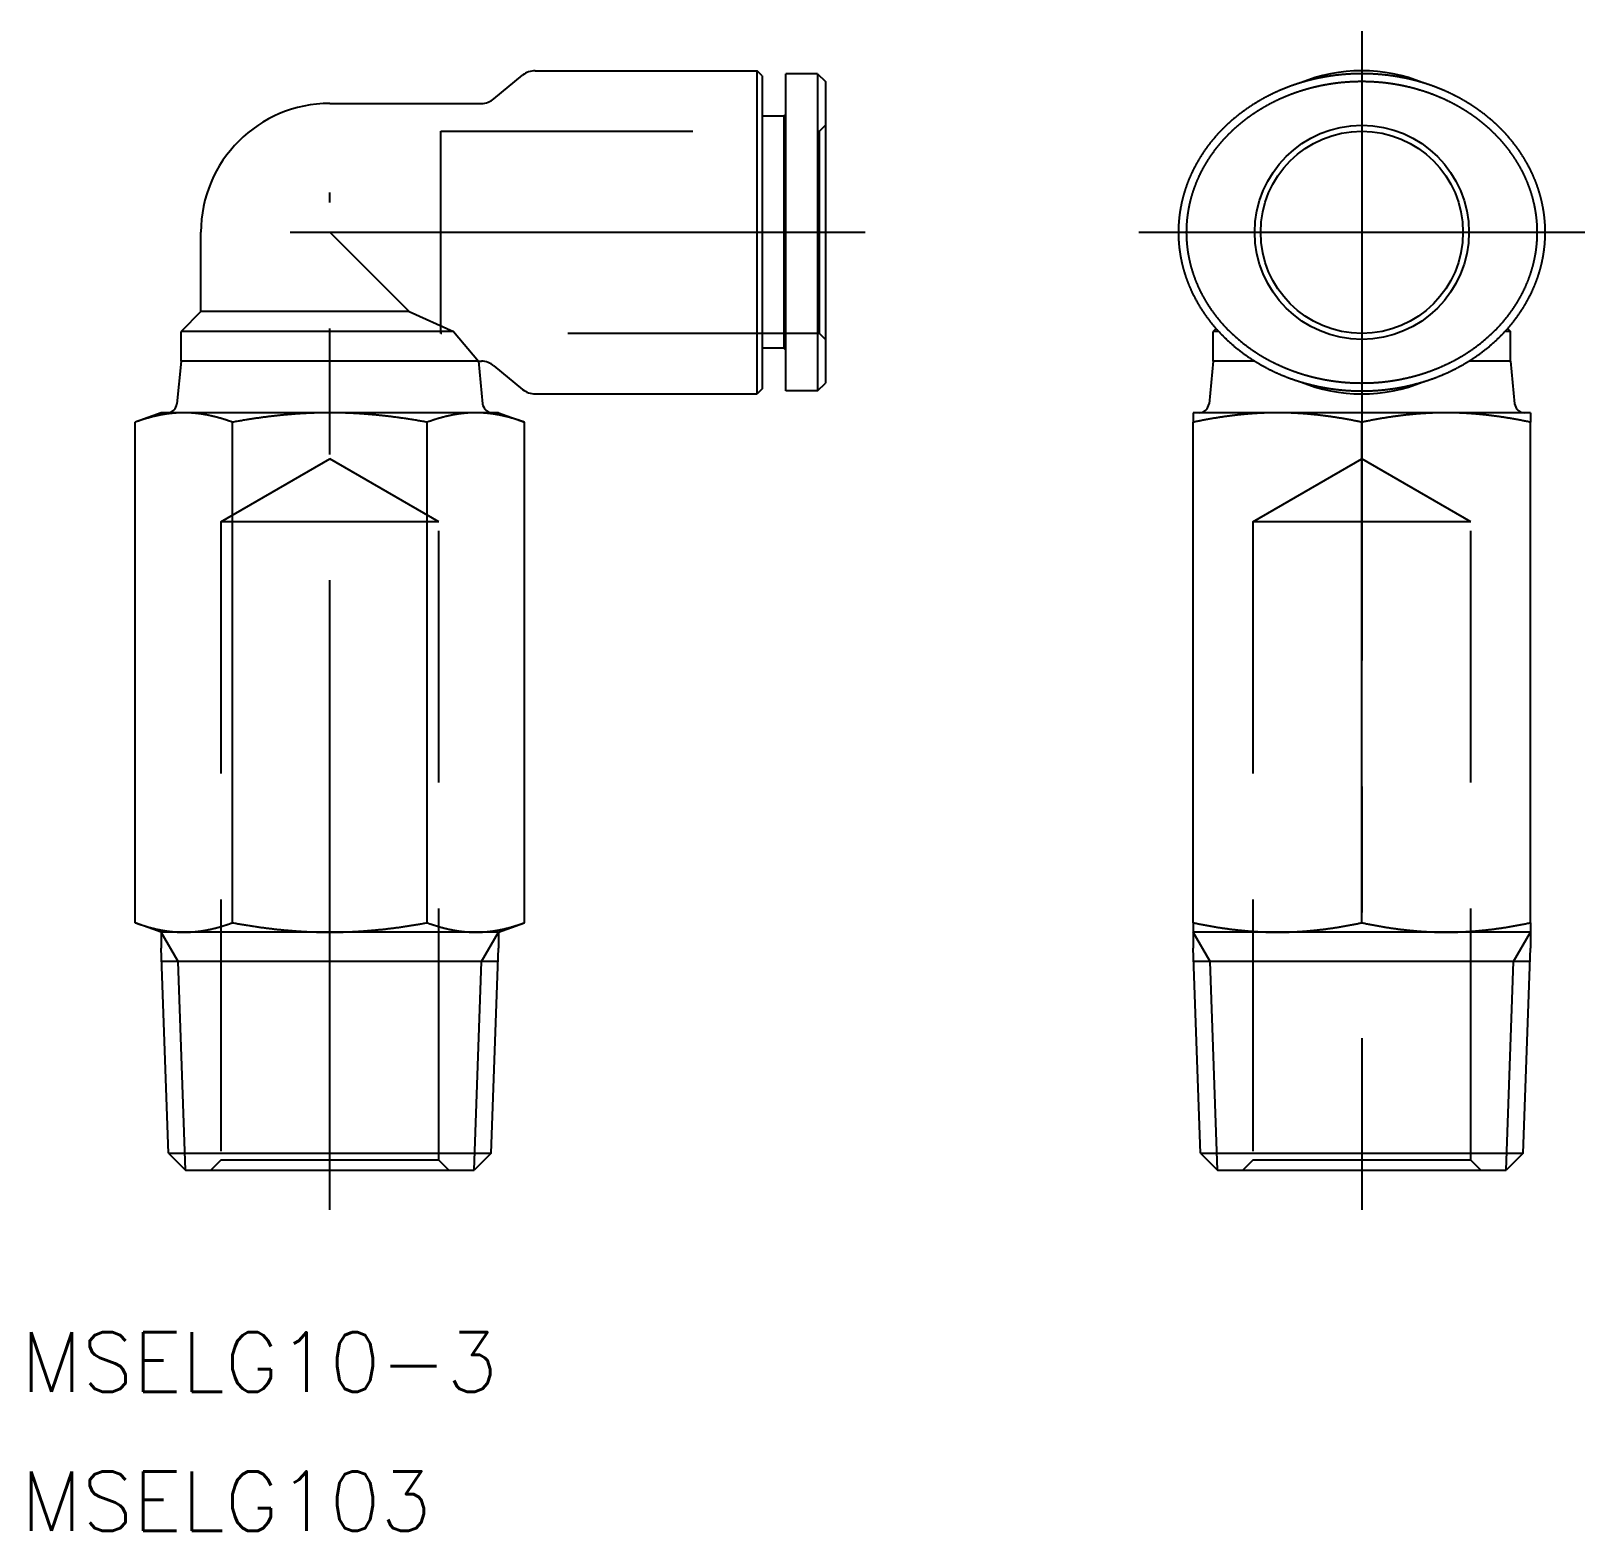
# Model space of a CAD drawing. Extents: x -15.1 to 63.3, y -18.2 to 57.5.
import ezdxf

# ---------------------------------------------------------------- set-up
doc = ezdxf.new("R2010")
doc.units = 0
doc.linetypes.add('CENTER', pattern=[50.8, 31.75, -6.35, 6.35, -6.35])
doc.linetypes.add('DASHED', pattern=[19.05, 12.7, -6.35])
doc.layers.get('0').update_dxf_attribs({"linetype": 'CONTINUOUS'})
doc.layers.add('CENTER', color=1, linetype='CENTER')
doc.styles.get("Standard").update_dxf_attribs({"font": 'txt.shx', "height": 3, "bigfont": 'bigfont.shx'})

msp = doc.modelspace()

# ---------------------------------------------------------------- texts
at = {"color": 7, "linetype": 'CONTINUOUS'}
for s, p in [('MSELG10-3', (-15.578908, -11.17529)), ('MSELG103', (-15.578908, -18.196593))]:
    msp.add_text(s, height=3, dxfattribs=at).set_placement(p)

# ---------------------------------------------------------------- linework, layer by layer
at = {"color": 7, "linetype": 'CONTINUOUS'}
for p, q in [((8.277123, 54.028627), (9.722877, 55.221373)), ((10.35926, 55.45), (21.55, 55.45)), ((21.55, 39.15), (21.55, 55.45)), ((21.8, 55.2), (21.55, 55.45)), ((21.8, 55.2), (21.8, 39.4)), ((23, 39.3), (23, 55.3)), ((24.6, 55.3), (23, 55.3)), ((24.6, 55.3), (24.6, 39.3)), ((24.6, 55.3), (25, 54.9)), ((25, 54.9), (25, 39.7)), ((0, 53.8), (7.64074, 53.8)), ((22.9, 53.15), (21.8, 53.15)), ((22.9, 53.15), (23, 53.25)), ((22.9, 53.15), (22.9, 41.45)), ((-6.5, 43.3), (-6.5, 47.3)), ((4, 43.3), (0, 47.3)), ((-6.5, 43.3), (-7.5, 42.3)), ((4, 43.3), (-6.5, 43.3)), ((4, 43.3), (6.244998, 42.3)), ((44.688029, 42.44666), (44.541369, 42.3)), ((59.394709, 42.44666), (59.541369, 42.3)), ((-7.5, 40.8), (-7.5, 42.3)), ((6.244998, 42.3), (-7.5, 42.3)), ((6.244998, 42.3), (7.5, 40.8)), ((44.541369, 40.8), (44.541369, 42.3)), ((44.82059, 42.3), (44.541369, 42.3)), ((59.541369, 42.3), (59.262148, 42.3)), ((59.541369, 40.8), (59.541369, 42.3)), ((-7.5, 40.8), (-7.706525, 38.652144)), ((7.5, 40.8), (-7.5, 40.8)), ((7.5, 40.8), (7.706525, 38.652144)), ((7.5, 40.8), (7.64074, 40.8)), ((22.9, 41.45), (21.8, 41.45)), ((22.9, 41.45), (23, 41.35)), ((44.541369, 40.8), (44.334845, 38.652144)), ((46.648978, 40.8), (44.541369, 40.8)), ((59.541369, 40.8), (57.43376, 40.8)), ((59.541369, 40.8), (59.747894, 38.652144)), ((8.277123, 40.571373), (9.722877, 39.378627)), ((21.8, 39.4), (21.55, 39.15)), ((24.6, 39.3), (23, 39.3)), ((24.6, 39.3), (25, 39.7)), ((10.35926, 39.15), (21.55, 39.15)), ((-8.5, 38.2), (-9.814955, 37.721396)), ((-9.814955, 12.478604), (-9.814955, 37.721396)), ((8.5, 38.2), (-8.5, 38.2)), ((-4.907477, 12.478604), (-4.907477, 37.721396)), ((4.907477, 12.478604), (4.907477, 37.721396)), ((8.5, 38.2), (9.814955, 37.721396)), ((9.814955, 12.478604), (9.814955, 37.721396)), ((60.541369, 38.2), (43.541369, 38.2)), ((43.541369, 38.2), (43.541369, 37.721396)), ((43.541369, 12.478604), (43.541369, 37.721396)), ((52.041369, 12.478604), (52.041369, 37.721396)), ((60.541369, 38.2), (60.541369, 37.721396)), ((60.541369, 12.478604), (60.541369, 37.721396)), ((-8.5, 12), (-9.814955, 12.478604)), ((-8.5, 12), (-8.5, 11.189527)), ((8.5, 12), (-8.5, 12)), ((8.5, 12), (9.814955, 12.478604)), ((8.5, 12), (8.5, 11.189527)), ((43.541369, 12.478604), (43.541369, 12)), ((60.541369, 12), (43.541369, 12)), ((43.541369, 12), (43.541369, 11.189527)), ((60.541369, 12.478604), (60.541369, 12)), ((60.541369, 12), (60.541369, 11.189527)), ((-8.13924, 0.858709), (-8.5, 11.189527)), ((8.13924, 0.858709), (8.5, 11.189527)), ((43.902129, 0.858709), (43.541369, 11.189527)), ((60.180609, 0.858709), (60.541369, 11.189527)), ((8.476773, 10.524381), (-8.476773, 10.524381)), ((60.518142, 10.524381), (43.564597, 10.524381)), ((-8.13924, 0.858709), (-7.280531, 0)), ((-8.13924, 0.858709), (8.13924, 0.858709)), ((8.13924, 0.858709), (7.280531, 0)), ((43.902129, 0.858709), (60.180609, 0.858709)), ((43.902129, 0.858709), (44.760838, 0)), ((60.180609, 0.858709), (59.321901, 0)), ((-7.280531, 0), (7.280531, 0)), ((44.760838, 0), (59.321901, 0))]:
    msp.add_line(p, q, dxfattribs=at)
at = {"color": 3, "linetype": 'DASHED'}
for p, q in [((24.7, 52.4), (25, 52.7)), ((5.6, 52.4), (24.7, 52.4)), ((5.6, 42.2), (5.6, 52.4)), ((24.7, 42.2), (24.7, 52.4)), ((24.7, 42.2), (5.6, 42.2)), ((25, 41.9), (24.7, 42.2)), ((-5.5, 32.7), (0, 35.875426)), ((5.5, 32.7), (0, 35.875426)), ((46.541369, 32.7), (52.041369, 35.875426)), ((57.541369, 32.7), (52.041369, 35.875426)), ((-5.5, 32.7), (-5.5, 0.5)), ((5.5, 32.7), (-5.5, 32.7)), ((5.5, 0.5), (5.5, 32.7)), ((57.541369, 32.7), (46.541369, 32.7)), ((46.541369, 32.7), (46.541369, 0.5)), ((57.541369, 0.5), (57.541369, 32.7)), ((-5.5, 0.5), (-6, 0)), ((5.5, 0.5), (-5.5, 0.5)), ((6, 0), (5.5, 0.5)), ((46.541369, 0.5), (46.041369, 0)), ((57.541369, 0.5), (46.541369, 0.5)), ((58.041369, 0), (57.541369, 0.5))]:
    msp.add_line(p, q, dxfattribs=at)
at = {"color": 3, "linetype": 'CONTINUOUS'}
for p, q in [((-7.648051, 10.524381), (-8.5, 12)), ((7.648051, 10.524381), (8.5, 12)), ((44.393319, 10.524381), (43.541369, 12)), ((59.68942, 10.524381), (60.541369, 12)), ((-7.280531, 0), (-7.648051, 10.524381)), ((7.280531, 0), (7.648051, 10.524381)), ((44.760838, 0), (44.393319, 10.524381)), ((59.321901, 0), (59.68942, 10.524381))]:
    msp.add_line(p, q, dxfattribs=at)
at = {"color": 7}
for points in [[(52.0414, 39.3, 0), (52.0567, 39.3, 0), (52.0719, 39.3, 0), (52.0872, 39.3001, 0), (52.1025, 39.3002, 0), (52.1178, 39.3003, 0), (52.133, 39.3004, 0), (52.1483, 39.3005, 0), (52.1635, 39.3007, 0), (52.1788, 39.3008, 0), (52.194, 39.301, 0), (52.2093, 39.3013, 0), (52.2245, 39.3015, 0), (52.2397, 39.3018, 0), (52.255, 39.3021, 0), (52.2702, 39.3024, 0), (52.2855, 39.3027, 0), (52.3007, 39.3031, 0), (52.316, 39.3034, 0), (52.3312, 39.3038, 0), (52.3465, 39.3042, 0), (52.3618, 39.3047, 0), (52.3771, 39.3052, 0), (52.3923, 39.3056, 0), (52.4076, 39.3061, 0), (52.4229, 39.3067, 0), (52.4383, 39.3072, 0), (52.4536, 39.3078, 0), (52.4689, 39.3084, 0), (52.4843, 39.309, 0), (52.4996, 39.3097, 0), (52.515, 39.3104, 0), (52.5304, 39.3111, 0), (52.5458, 39.3118, 0), (52.5612, 39.3125, 0), (52.5767, 39.3133, 0), (52.5921, 39.3141, 0), (52.6076, 39.3149, 0), (52.6231, 39.3157, 0), (52.6386, 39.3166, 0), (52.6541, 39.3175, 0), (52.6697, 39.3184, 0), (52.6853, 39.3193, 0), (52.7009, 39.3203, 0), (52.7165, 39.3213, 0), (52.7321, 39.3223, 0), (52.7478, 39.3233, 0), (52.7635, 39.3244, 0), (52.7792, 39.3255, 0), (52.795, 39.3266, 0), (52.8108, 39.3277, 0), (52.8266, 39.3289, 0), (52.8424, 39.33, 0), (52.8583, 39.3312, 0), (52.8742, 39.3325, 0), (52.8901, 39.3337, 0), (52.9061, 39.335, 0), (52.9221, 39.3363, 0), (52.9381, 39.3377, 0), (52.9542, 39.339, 0), (52.9703, 39.3404, 0), (52.9865, 39.3419, 0), (53.0026, 39.3433, 0), (53.0189, 39.3448, 0), (53.0351, 39.3463, 0), (53.0515, 39.3478, 0), (53.0678, 39.3494, 0), (53.0842, 39.3509, 0), (53.1006, 39.3526, 0), (53.1171, 39.3542, 0), (53.1336, 39.3559, 0), (53.1502, 39.3576, 0), (53.1668, 39.3593, 0), (53.1835, 39.3611, 0), (53.2002, 39.3629, 0), (53.217, 39.3647, 0), (53.2338, 39.3666, 0), (53.2506, 39.3685, 0), (53.2676, 39.3704, 0), (53.2845, 39.3724, 0), (53.3015, 39.3744, 0), (53.3186, 39.3765, 0), (53.3357, 39.3785, 0), (53.3529, 39.3806, 0), (53.3701, 39.3828, 0), (53.3874, 39.385, 0), (53.4047, 39.3872, 0), (53.4221, 39.3894, 0), (53.4396, 39.3917, 0), (53.4571, 39.3941, 0), (53.4747, 39.3964, 0), (53.4923, 39.3989, 0), (53.51, 39.4013, 0), (53.5277, 39.4038, 0), (53.5456, 39.4063, 0), (53.5634, 39.4089, 0), (53.5814, 39.4115, 0), (53.5994, 39.4142, 0), (53.6174, 39.4169, 0), (53.6356, 39.4196, 0), (53.6538, 39.4224, 0), (53.672, 39.4252, 0), (53.6904, 39.4281, 0), (53.7088, 39.431, 0), (53.7273, 39.4339, 0), (53.7458, 39.4369, 0), (53.7644, 39.44, 0), (53.7831, 39.4431, 0), (53.8018, 39.4462, 0), (53.8207, 39.4494, 0), (53.8396, 39.4526, 0), (53.8585, 39.4559, 0), (53.8776, 39.4592, 0), (53.8967, 39.4626, 0), (53.9159, 39.466, 0), (53.9352, 39.4695, 0), (53.9545, 39.473, 0), (53.9739, 39.4765, 0), (53.9934, 39.4802, 0), (54.0129, 39.4838, 0), (54.0325, 39.4876, 0), (54.0522, 39.4913, 0), (54.0719, 39.4952, 0), (54.0917, 39.4991, 0), (54.1115, 39.503, 0), (54.1314, 39.507, 0), (54.1513, 39.511, 0), (54.1713, 39.5151, 0), (54.1914, 39.5192, 0), (54.2115, 39.5234, 0), (54.2317, 39.5277, 0), (54.2519, 39.532, 0), (54.2722, 39.5363, 0), (54.2926, 39.5408, 0), (54.313, 39.5452, 0), (54.3334, 39.5497, 0), (54.3539, 39.5543, 0), (54.3745, 39.5589, 0), (54.395, 39.5636, 0), (54.4157, 39.5684, 0), (54.4364, 39.5732, 0), (54.4571, 39.578, 0), (54.4779, 39.5829, 0), (54.4988, 39.5879, 0), (54.5197, 39.5929, 0), (54.5406, 39.598, 0), (54.5616, 39.6031, 0), (54.5826, 39.6083, 0), (54.6036, 39.6135, 0), (54.6247, 39.6188, 0), (54.6459, 39.6242, 0), (54.6671, 39.6296, 0), (54.6883, 39.635, 0), (54.7096, 39.6406, 0), (54.7309, 39.6461, 0), (54.7522, 39.6518, 0), (54.7736, 39.6575, 0), (54.7951, 39.6632, 0), (54.8165, 39.6691, 0), (54.838, 39.6749, 0), (54.8595, 39.6809, 0), (54.8811, 39.6868, 0), (54.9027, 39.6929, 0), (54.9244, 39.699, 0), (54.946, 39.7052, 0), (54.9677, 39.7114, 0), (54.9895, 39.7177, 0), (55.0112, 39.724, 0), (55.033, 39.7305, 0), (55.0548, 39.7369, 0), (55.0767, 39.7434, 0), (55.0986, 39.75, 0), (55.1205, 39.7567, 0), (55.1424, 39.7634, 0), (55.1644, 39.7702, 0), (55.1864, 39.777, 0), (55.2084, 39.7839, 0), (55.2304, 39.7909, 0), (55.2525, 39.7979, 0), (55.2746, 39.805, 0), (55.2967, 39.8121, 0), (55.3188, 39.8193, 0), (55.3409, 39.8266, 0), (55.3631, 39.8339, 0), (55.3853, 39.8413, 0), (55.4075, 39.8488, 0), (55.4297, 39.8563, 0), (55.452, 39.8639, 0), (55.4742, 39.8715, 0), (55.4965, 39.8792, 0), (55.5188, 39.887, 0), (55.5411, 39.8948, 0), (55.5634, 39.9027, 0), (55.5858, 39.9107, 0), (55.6081, 39.9187, 0), (55.6305, 39.9268, 0), (55.6529, 39.935, 0), (55.6752, 39.9432, 0), (55.6976, 39.9515, 0), (55.72, 39.9599, 0), (55.7425, 39.9683, 0), (55.7649, 39.9768, 0), (55.7873, 39.9854, 0), (55.8098, 39.994, 0), (55.8322, 40.0027, 0), (55.8547, 40.0114, 0), (55.8771, 40.0202, 0), (55.8996, 40.0291, 0), (55.9221, 40.0381, 0), (55.9446, 40.0471, 0), (55.9671, 40.0562, 0), (55.9896, 40.0654, 0), (56.0121, 40.0746, 0), (56.0346, 40.0839, 0), (56.0572, 40.0933, 0), (56.0797, 40.1027, 0), (56.1023, 40.1122, 0), (56.1248, 40.1218, 0), (56.1474, 40.1314, 0), (56.1699, 40.1411, 0), (56.1925, 40.1509, 0), (56.2151, 40.1607, 0), (56.2376, 40.1706, 0), (56.2602, 40.1806, 0), (56.2828, 40.1907, 0), (56.3054, 40.2008, 0), (56.3279, 40.2109, 0), (56.3505, 40.2212, 0), (56.3731, 40.2315, 0), (56.3957, 40.2419, 0), (56.4183, 40.2524, 0), (56.4409, 40.2629, 0), (56.4634, 40.2735, 0), (56.486, 40.2842, 0), (56.5086, 40.2949, 0), (56.5312, 40.3057, 0), (56.5537, 40.3166, 0), (56.5763, 40.3275, 0), (56.5989, 40.3385, 0), (56.6214, 40.3496, 0), (56.644, 40.3608, 0), (56.6665, 40.372, 0), (56.6891, 40.3833, 0), (56.7116, 40.3947, 0), (56.7342, 40.4061, 0), (56.7567, 40.4176, 0), (56.7792, 40.4292, 0), (56.8017, 40.4408, 0), (56.8242, 40.4525, 0), (56.8467, 40.4643, 0), (56.8692, 40.4762, 0), (56.8917, 40.4881, 0), (56.9141, 40.5001, 0), (56.9366, 40.5122, 0), (56.959, 40.5243, 0), (56.9814, 40.5365, 0), (57.0039, 40.5488, 0), (57.0263, 40.5611, 0), (57.0487, 40.5736, 0), (57.071, 40.5861, 0), (57.0934, 40.5986, 0), (57.1158, 40.6113, 0), (57.1381, 40.624, 0), (57.1604, 40.6368, 0), (57.1827, 40.6496, 0), (57.205, 40.6625, 0), (57.2273, 40.6755, 0), (57.2495, 40.6886, 0), (57.2718, 40.7017, 0), (57.294, 40.715, 0), (57.3162, 40.7282, 0), (57.3384, 40.7416, 0), (57.3605, 40.755, 0), (57.3827, 40.7685, 0), (57.4048, 40.7821, 0), (57.4269, 40.7957, 0), (57.449, 40.8095, 0), (57.471, 40.8233, 0), (57.4931, 40.8371, 0), (57.5151, 40.851, 0), (57.537, 40.8651, 0), (57.559, 40.8791, 0), (57.5809, 40.8933, 0), (57.6028, 40.9075, 0), (57.6247, 40.9218, 0), (57.6466, 40.9361, 0), (57.6684, 40.9506, 0), (57.6902, 40.9651, 0), (57.7119, 40.9796, 0), (57.7337, 40.9943, 0), (57.7554, 41.009, 0), (57.777, 41.0238, 0), (57.7987, 41.0386, 0), (57.8203, 41.0535, 0), (57.8418, 41.0685, 0), (57.8634, 41.0835, 0), (57.8849, 41.0987, 0), (57.9064, 41.1138, 0), (57.9278, 41.1291, 0), (57.9492, 41.1444, 0), (57.9706, 41.1598, 0), (57.9919, 41.1753, 0), (58.0132, 41.1908, 0), (58.0344, 41.2064, 0), (58.0557, 41.222, 0), (58.0768, 41.2378, 0), (58.098, 41.2536, 0), (58.1191, 41.2694, 0), (58.1401, 41.2853, 0), (58.1612, 41.3013, 0), (58.1821, 41.3174, 0), (58.2031, 41.3335, 0), (58.224, 41.3497, 0), (58.2448, 41.3659, 0), (58.2656, 41.3823, 0), (58.2864, 41.3986, 0), (58.3071, 41.4151, 0), (58.3278, 41.4316, 0), (58.3484, 41.4482, 0), (58.369, 41.4648, 0), (58.3895, 41.4815, 0), (58.41, 41.4982, 0), (58.4305, 41.5151, 0), (58.4509, 41.532, 0), (58.4712, 41.5489, 0), (58.4915, 41.5659, 0), (58.5117, 41.583, 0), (58.5319, 41.6001, 0), (58.5521, 41.6173, 0), (58.5722, 41.6346, 0), (58.5922, 41.6519, 0), (58.6122, 41.6693, 0), (58.6321, 41.6868, 0), (58.652, 41.7043, 0), (58.6718, 41.7218, 0), (58.6916, 41.7395, 0), (58.7113, 41.7572, 0), (58.731, 41.7749, 0), (58.7506, 41.7927, 0), (58.7702, 41.8106, 0), (58.7896, 41.8285, 0), (58.8091, 41.8465, 0), (58.8285, 41.8646, 0), (58.8478, 41.8827, 0), (58.867, 41.9008, 0), (58.8862, 41.9191, 0), (58.9054, 41.9373, 0), (58.9244, 41.9557, 0), (58.9435, 41.974, 0), (58.9624, 41.9925, 0), (58.9813, 42.011, 0), (59.0001, 42.0295, 0), (59.0189, 42.0481, 0), (59.0376, 42.0668, 0), (59.0563, 42.0855, 0), (59.0748, 42.1043, 0), (59.0934, 42.1231, 0), (59.1118, 42.142, 0), (59.1302, 42.1609, 0), (59.1485, 42.1799, 0), (59.1668, 42.1989, 0), (59.185, 42.218, 0), (59.2031, 42.2371, 0), (59.2212, 42.2563, 0), (59.2392, 42.2755, 0), (59.2571, 42.2948, 0), (59.2749, 42.3141, 0), (59.2927, 42.3335, 0), (59.3105, 42.3529, 0), (59.3281, 42.3723, 0), (59.3457, 42.3918, 0), (59.3632, 42.4114, 0), (59.3807, 42.431, 0), (59.398, 42.4506, 0), (59.4153, 42.4703, 0), (59.4326, 42.4901, 0), (59.4497, 42.5098, 0), (59.4668, 42.5297, 0), (59.4838, 42.5495, 0), (59.5008, 42.5694, 0), (59.5176, 42.5894, 0), (59.5344, 42.6094, 0), (59.5512, 42.6294, 0), (59.5678, 42.6495, 0), (59.5844, 42.6696, 0), (59.6009, 42.6898, 0), (59.6173, 42.71, 0), (59.6337, 42.7302, 0), (59.6499, 42.7505, 0), (59.6661, 42.7708, 0), (59.6822, 42.7912, 0), (59.6983, 42.8116, 0), (59.7143, 42.832, 0), (59.7301, 42.8525, 0), (59.746, 42.873, 0), (59.7617, 42.8935, 0), (59.7773, 42.9141, 0), (59.7929, 42.9347, 0), (59.8084, 42.9553, 0), (59.8238, 42.976, 0), (59.8391, 42.9967, 0), (59.8544, 43.0174, 0), (59.8695, 43.0382, 0), (59.8846, 43.059, 0), (59.8996, 43.0798, 0), (59.9146, 43.1007, 0), (59.9294, 43.1216, 0), (59.9442, 43.1425, 0), (59.9588, 43.1635, 0), (59.9735, 43.1844, 0), (59.988, 43.2054, 0), (60.0024, 43.2265, 0), (60.0168, 43.2475, 0), (60.031, 43.2686, 0), (60.0452, 43.2898, 0), (60.0594, 43.3109, 0), (60.0734, 43.3321, 0), (60.0873, 43.3533, 0), (60.1012, 43.3745, 0), (60.115, 43.3958, 0), (60.1287, 43.4171, 0), (60.1423, 43.4384, 0), (60.1559, 43.4597, 0), (60.1694, 43.4811, 0), (60.1827, 43.5025, 0), (60.1961, 43.5239, 0), (60.2093, 43.5453, 0), (60.2224, 43.5668, 0), (60.2355, 43.5883, 0), (60.2485, 43.6098, 0), (60.2614, 43.6313, 0), (60.2742, 43.6529, 0), (60.2869, 43.6745, 0), (60.2996, 43.6961, 0), (60.3121, 43.7177, 0), (60.3246, 43.7393, 0), (60.337, 43.761, 0), (60.3494, 43.7827, 0), (60.3616, 43.8044, 0), (60.3738, 43.8262, 0), (60.3859, 43.848, 0), (60.3979, 43.8697, 0), (60.4098, 43.8915, 0), (60.4216, 43.9134, 0), (60.4334, 43.9352, 0), (60.4451, 43.9571, 0), (60.4567, 43.979, 0), (60.4682, 44.0009, 0), (60.4796, 44.0228, 0), (60.491, 44.0448, 0), (60.5022, 44.0667, 0), (60.5134, 44.0887, 0), (60.5245, 44.1107, 0), (60.5356, 44.1328, 0), (60.5465, 44.1548, 0), (60.5574, 44.1769, 0), (60.5682, 44.199, 0), (60.5789, 44.2211, 0), (60.5895, 44.2432, 0), (60.6, 44.2653, 0), (60.6105, 44.2875, 0), (60.6208, 44.3096, 0), (60.6311, 44.3318, 0), (60.6414, 44.354, 0), (60.6515, 44.3762, 0), (60.6615, 44.3985, 0), (60.6715, 44.4207, 0), (60.6814, 44.443, 0), (60.6912, 44.4653, 0), (60.7009, 44.4876, 0), (60.7106, 44.5099, 0), (60.7202, 44.5323, 0), (60.7296, 44.5546, 0), (60.739, 44.577, 0), (60.7484, 44.5994, 0), (60.7576, 44.6218, 0), (60.7668, 44.6442, 0), (60.7759, 44.6666, 0), (60.7849, 44.689, 0), (60.7938, 44.7115, 0), (60.8026, 44.734, 0), (60.8114, 44.7565, 0), (60.8201, 44.779, 0), (60.8287, 44.8015, 0), (60.8372, 44.824, 0), (60.8456, 44.8465, 0), (60.854, 44.8691, 0), (60.8623, 44.8917, 0), (60.8705, 44.9143, 0), (60.8786, 44.9368, 0), (60.8866, 44.9595, 0), (60.8946, 44.9821, 0), (60.9025, 45.0047, 0), (60.9103, 45.0273, 0), (60.918, 45.05, 0), (60.9256, 45.0727, 0), (60.9332, 45.0954, 0), (60.9407, 45.118, 0), (60.9481, 45.1408, 0), (60.9554, 45.1635, 0), (60.9626, 45.1862, 0), (60.9698, 45.2089, 0), (60.9769, 45.2317, 0), (60.9839, 45.2544, 0), (60.9908, 45.2772, 0), (60.9976, 45.3, 0), (61.0044, 45.3228, 0), (61.0111, 45.3456, 0), (61.0177, 45.3684, 0), (61.0242, 45.3912, 0), (61.0307, 45.414, 0), (61.037, 45.4369, 0), (61.0433, 45.4597, 0), (61.0495, 45.4826, 0), (61.0556, 45.5054, 0), (61.0617, 45.5283, 0), (61.0676, 45.5512, 0), (61.0735, 45.5741, 0), (61.0793, 45.597, 0), (61.0851, 45.6199, 0), (61.0907, 45.6428, 0), (61.0963, 45.6657, 0), (61.1018, 45.6886, 0), (61.1072, 45.7116, 0), (61.1125, 45.7345, 0), (61.1178, 45.7575, 0), (61.123, 45.7804, 0), (61.1281, 45.8034, 0), (61.1331, 45.8264, 0), (61.138, 45.8493, 0), (61.1429, 45.8723, 0), (61.1477, 45.8953, 0), (61.1524, 45.9183, 0), (61.157, 45.9413, 0), (61.1615, 45.9643, 0), (61.166, 45.9873, 0), (61.1704, 46.0104, 0), (61.1747, 46.0334, 0), (61.1789, 46.0564, 0), (61.1831, 46.0795, 0), (61.1872, 46.1025, 0), (61.1912, 46.1256, 0), (61.1951, 46.1486, 0), (61.1989, 46.1717, 0), (61.2027, 46.1948, 0), (61.2064, 46.2178, 0), (61.21, 46.2409, 0), (61.2135, 46.264, 0), (61.2169, 46.2871, 0), (61.2203, 46.3102, 0), (61.2236, 46.3333, 0), (61.2268, 46.3564, 0), (61.2299, 46.3795, 0), (61.233, 46.4026, 0), (61.236, 46.4257, 0), (61.2389, 46.4488, 0), (61.2417, 46.4719, 0), (61.2444, 46.4951, 0), (61.2471, 46.5182, 0), (61.2497, 46.5413, 0), (61.2522, 46.5645, 0), (61.2546, 46.5876, 0), (61.257, 46.6107, 0), (61.2593, 46.6339, 0), (61.2615, 46.657, 0), (61.2636, 46.6802, 0), (61.2656, 46.7033, 0), (61.2676, 46.7265, 0), (61.2695, 46.7496, 0), (61.2713, 46.7728, 0), (61.273, 46.796, 0), (61.2746, 46.8191, 0), (61.2762, 46.8423, 0), (61.2777, 46.8654, 0), (61.2791, 46.8886, 0), (61.2805, 46.9118, 0), (61.2817, 46.9349, 0), (61.2829, 46.9581, 0), (61.284, 46.9813, 0), (61.2851, 47.0045, 0), (61.286, 47.0276, 0), (61.2869, 47.0508, 0), (61.2877, 47.074, 0), (61.2884, 47.0972, 0), (61.289, 47.1204, 0), (61.2896, 47.1436, 0), (61.2901, 47.1668, 0), (61.2905, 47.1899, 0), (61.2908, 47.2131, 0), (61.2911, 47.2363, 0), (61.2912, 47.2595, 0), (61.2913, 47.2827, 0), (61.2914, 47.3059, 0), (61.2913, 47.3291, 0), (61.2912, 47.3523, 0), (61.2909, 47.3754, 0), (61.2906, 47.3986, 0), (61.2903, 47.4218, 0), (61.2898, 47.445, 0), (61.2893, 47.4682, 0), (61.2887, 47.4913, 0), (61.288, 47.5145, 0), (61.2873, 47.5377, 0), (61.2864, 47.5609, 0), (61.2855, 47.584, 0), (61.2845, 47.6072, 0), (61.2835, 47.6304, 0), (61.2823, 47.6535, 0), (61.2811, 47.6767, 0), (61.2798, 47.6998, 0), (61.2784, 47.723, 0), (61.277, 47.7461, 0), (61.2754, 47.7692, 0), (61.2738, 47.7924, 0), (61.2721, 47.8155, 0), (61.2704, 47.8386, 0), (61.2685, 47.8618, 0), (61.2666, 47.8849, 0), (61.2646, 47.908, 0), (61.2625, 47.9311, 0), (61.2604, 47.9542, 0), (61.2581, 47.9773, 0), (61.2558, 48.0004, 0), (61.2535, 48.0234, 0), (61.251, 48.0465, 0), (61.2485, 48.0696, 0), (61.2458, 48.0926, 0), (61.2432, 48.1157, 0), (61.2404, 48.1387, 0), (61.2375, 48.1618, 0), (61.2346, 48.1848, 0), (61.2316, 48.2078, 0), (61.2285, 48.2308, 0), (61.2254, 48.2538, 0), (61.2222, 48.2768, 0), (61.2188, 48.2998, 0), (61.2155, 48.3228, 0), (61.212, 48.3457, 0), (61.2085, 48.3687, 0), (61.2048, 48.3916, 0), (61.2012, 48.4146, 0), (61.1974, 48.4375, 0), (61.1935, 48.4604, 0), (61.1896, 48.4833, 0), (61.1856, 48.5062, 0), (61.1815, 48.5291, 0), (61.1774, 48.552, 0), (61.1732, 48.5748, 0), (61.1688, 48.5976, 0), (61.1645, 48.6205, 0), (61.16, 48.6433, 0), (61.1555, 48.6661, 0), (61.1509, 48.6889, 0), (61.1462, 48.7116, 0), (61.1414, 48.7344, 0), (61.1366, 48.7572, 0), (61.1317, 48.7799, 0), (61.1267, 48.8026, 0), (61.1216, 48.8253, 0), (61.1165, 48.848, 0), (61.1113, 48.8706, 0), (61.106, 48.8933, 0), (61.1006, 48.9159, 0), (61.0952, 48.9385, 0), (61.0897, 48.9611, 0), (61.0841, 48.9837, 0), (61.0785, 49.0063, 0), (61.0727, 49.0288, 0), (61.0669, 49.0514, 0), (61.061, 49.0739, 0), (61.0551, 49.0964, 0), (61.0491, 49.1188, 0), (61.043, 49.1413, 0), (61.0368, 49.1637, 0), (61.0305, 49.1861, 0), (61.0242, 49.2085, 0), (61.0178, 49.2309, 0), (61.0114, 49.2533, 0), (61.0048, 49.2756, 0), (60.9982, 49.2979, 0), (60.9915, 49.3202, 0), (60.9848, 49.3425, 0), (60.9779, 49.3647, 0), (60.971, 49.3869, 0), (60.9641, 49.4092, 0), (60.957, 49.4313, 0), (60.9499, 49.4535, 0), (60.9427, 49.4756, 0), (60.9355, 49.4977, 0), (60.9281, 49.5198, 0), (60.9207, 49.5419, 0), (60.9132, 49.5639, 0), (60.9057, 49.5859, 0), (60.8981, 49.6079, 0), (60.8904, 49.6299, 0), (60.8826, 49.6518, 0), (60.8748, 49.6738, 0), (60.8669, 49.6956, 0), (60.8589, 49.7175, 0), (60.8509, 49.7393, 0), (60.8428, 49.7612, 0), (60.8346, 49.7829, 0), (60.8263, 49.8047, 0), (60.818, 49.8264, 0), (60.8096, 49.8481, 0), (60.8011, 49.8698, 0), (60.7926, 49.8914, 0), (60.784, 49.9131, 0), (60.7753, 49.9346, 0), (60.7666, 49.9562, 0), (60.7578, 49.9777, 0), (60.7489, 49.9992, 0), (60.74, 50.0207, 0), (60.731, 50.0421, 0), (60.7219, 50.0636, 0), (60.7127, 50.0849, 0), (60.7035, 50.1063, 0), (60.6943, 50.1276, 0), (60.6849, 50.1489, 0), (60.6755, 50.1702, 0), (60.666, 50.1914, 0), (60.6565, 50.2126, 0), (60.6469, 50.2338, 0), (60.6372, 50.2549, 0), (60.6275, 50.276, 0), (60.6177, 50.2971, 0), (60.6078, 50.3181, 0), (60.5979, 50.3391, 0), (60.5879, 50.3601, 0), (60.5778, 50.381, 0), (60.5677, 50.4019, 0), (60.5575, 50.4228, 0), (60.5472, 50.4436, 0), (60.5369, 50.4644, 0), (60.5265, 50.4852, 0), (60.5161, 50.5059, 0), (60.5056, 50.5266, 0), (60.495, 50.5473, 0), (60.4844, 50.5679, 0), (60.4737, 50.5885, 0), (60.4629, 50.6091, 0), (60.4521, 50.6296, 0), (60.4412, 50.6501, 0), (60.4303, 50.6705, 0), (60.4193, 50.691, 0), (60.4082, 50.7113, 0), (60.3971, 50.7317, 0), (60.3859, 50.752, 0), (60.3746, 50.7723, 0), (60.3633, 50.7925, 0), (60.352, 50.8127, 0), (60.3405, 50.8328, 0), (60.3291, 50.853, 0), (60.3175, 50.873, 0), (60.3059, 50.8931, 0), (60.2942, 50.9131, 0), (60.2825, 50.9331, 0), (60.2707, 50.953, 0), (60.2589, 50.9729, 0), (60.247, 50.9927, 0), (60.235, 51.0125, 0), (60.223, 51.0323, 0), (60.2109, 51.052, 0), (60.1988, 51.0717, 0), (60.1866, 51.0913, 0), (60.1744, 51.1109, 0), (60.1621, 51.1305, 0), (60.1498, 51.15, 0), (60.1373, 51.1695, 0), (60.1249, 51.1889, 0), (60.1124, 51.2083, 0), (60.0998, 51.2277, 0), (60.0872, 51.247, 0), (60.0745, 51.2663, 0), (60.0617, 51.2855, 0), (60.049, 51.3047, 0), (60.0361, 51.3239, 0), (60.0232, 51.343, 0), (60.0102, 51.3621, 0), (59.9972, 51.3811, 0), (59.9842, 51.4001, 0), (59.9711, 51.419, 0), (59.9579, 51.4379, 0), (59.9447, 51.4568, 0), (59.9314, 51.4756, 0), (59.9181, 51.4944, 0), (59.9047, 51.5131, 0), (59.8913, 51.5318, 0), (59.8778, 51.5505, 0), (59.8642, 51.5691, 0), (59.8506, 51.5877, 0), (59.837, 51.6062, 0), (59.8233, 51.6247, 0), (59.8096, 51.6431, 0), (59.7958, 51.6615, 0), (59.7819, 51.6799, 0), (59.768, 51.6982, 0), (59.7541, 51.7165, 0), (59.7401, 51.7347, 0), (59.726, 51.7529, 0), (59.7119, 51.7711, 0), (59.6978, 51.7892, 0), (59.6836, 51.8072, 0), (59.6693, 51.8253, 0), (59.655, 51.8432, 0), (59.6407, 51.8612, 0), (59.6263, 51.8791, 0), (59.6118, 51.8969, 0), (59.5973, 51.9147, 0), (59.5828, 51.9325, 0), (59.5682, 51.9502, 0), (59.5535, 51.9679, 0), (59.5388, 51.9855, 0), (59.5241, 52.0031, 0), (59.5093, 52.0207, 0), (59.4944, 52.0382, 0), (59.4796, 52.0556, 0), (59.4646, 52.0731, 0), (59.4496, 52.0904, 0), (59.4346, 52.1078, 0), (59.4195, 52.1251, 0), (59.4044, 52.1423, 0), (59.3893, 52.1595, 0), (59.374, 52.1767, 0), (59.3588, 52.1938, 0), (59.3435, 52.2109, 0), (59.3281, 52.2279, 0), (59.3127, 52.2449, 0), (59.2973, 52.2618, 0), (59.2818, 52.2787, 0), (59.2662, 52.2956, 0), (59.2506, 52.3124, 0), (59.235, 52.3292, 0), (59.2193, 52.3459, 0), (59.2036, 52.3626, 0), (59.1878, 52.3792, 0), (59.172, 52.3958, 0), (59.1562, 52.4124, 0), (59.1403, 52.4289, 0), (59.1243, 52.4453, 0), (59.1083, 52.4617, 0), (59.0923, 52.4781, 0), (59.0762, 52.4945, 0), (59.0601, 52.5107, 0), (59.044, 52.527, 0), (59.0277, 52.5432, 0), (59.0115, 52.5593, 0), (58.9952, 52.5754, 0), (58.9789, 52.5915, 0), (58.9625, 52.6075, 0), (58.9461, 52.6235, 0), (58.9296, 52.6394, 0), (58.9131, 52.6553, 0), (58.8965, 52.6712, 0), (58.8799, 52.6869, 0), (58.8633, 52.7027, 0), (58.8466, 52.7184, 0), (58.8299, 52.7341, 0), (58.8132, 52.7497, 0), (58.7964, 52.7653, 0), (58.7795, 52.7808, 0), (58.7626, 52.7963, 0), (58.7457, 52.8117, 0), (58.7288, 52.8271, 0), (58.7118, 52.8424, 0), (58.6947, 52.8577, 0), (58.6776, 52.873, 0), (58.6605, 52.8882, 0), (58.6434, 52.9034, 0), (58.6262, 52.9185, 0), (58.6089, 52.9336, 0), (58.5916, 52.9486, 0), (58.5743, 52.9636, 0), (58.5569, 52.9785, 0), (58.5396, 52.9934, 0), (58.5221, 53.0083, 0), (58.5046, 53.0231, 0), (58.4871, 53.0378, 0), (58.4696, 53.0525, 0), (58.452, 53.0672, 0), (58.4344, 53.0818, 0), (58.4167, 53.0964, 0), (58.399, 53.1109, 0), (58.3813, 53.1254, 0), (58.3635, 53.1398, 0), (58.3457, 53.1542, 0), (58.3278, 53.1685, 0), (58.3099, 53.1828, 0), (58.292, 53.1971, 0), (58.274, 53.2113, 0), (58.256, 53.2255, 0), (58.238, 53.2396, 0), (58.2199, 53.2536, 0), (58.2018, 53.2676, 0), (58.1837, 53.2816, 0), (58.1655, 53.2955, 0), (58.1473, 53.3094, 0), (58.1291, 53.3232, 0), (58.1108, 53.337, 0), (58.0925, 53.3508, 0), (58.0741, 53.3644, 0), (58.0557, 53.3781, 0), (58.0373, 53.3917, 0), (58.0189, 53.4052, 0), (58.0004, 53.4187, 0), (57.9819, 53.4322, 0), (57.9633, 53.4456, 0), (57.9447, 53.459, 0), (57.9261, 53.4723, 0), (57.9074, 53.4855, 0), (57.8888, 53.4988, 0), (57.87, 53.5119, 0), (57.8513, 53.525, 0), (57.8325, 53.5381, 0), (57.8137, 53.5512, 0), (57.7948, 53.5641, 0), (57.776, 53.5771, 0), (57.757, 53.59, 0), (57.7381, 53.6028, 0), (57.7191, 53.6156, 0), (57.7001, 53.6283, 0), (57.6811, 53.641, 0), (57.662, 53.6537, 0), (57.6429, 53.6663, 0), (57.6238, 53.6788, 0), (57.6046, 53.6913, 0), (57.5855, 53.7038, 0), (57.5662, 53.7162, 0), (57.547, 53.7286, 0), (57.5277, 53.7409, 0), (57.5084, 53.7532, 0), (57.4891, 53.7654, 0), (57.4697, 53.7775, 0), (57.4503, 53.7897, 0), (57.4309, 53.8017, 0), (57.4115, 53.8138, 0), (57.392, 53.8257, 0), (57.3725, 53.8377, 0), (57.3529, 53.8496, 0), (57.3334, 53.8614, 0), (57.3138, 53.8732, 0), (57.2942, 53.8849, 0), (57.2745, 53.8966, 0), (57.2549, 53.9082, 0), (57.2352, 53.9198, 0), (57.2155, 53.9314, 0), (57.1957, 53.9429, 0), (57.1759, 53.9543, 0), (57.1561, 53.9657, 0), (57.1363, 53.9771, 0), (57.1164, 53.9884, 0), (57.0966, 53.9996, 0), (57.0767, 54.0108, 0), (57.0567, 54.022, 0), (57.0368, 54.0331, 0), (57.0168, 54.0442, 0), (56.9968, 54.0552, 0), (56.9768, 54.0661, 0), (56.9567, 54.077, 0), (56.9366, 54.0879, 0), (56.9165, 54.0987, 0), (56.8964, 54.1095, 0), (56.8762, 54.1202, 0), (56.8561, 54.1309, 0), (56.8359, 54.1415, 0), (56.8157, 54.152, 0), (56.7954, 54.1626, 0), (56.7752, 54.173, 0), (56.7549, 54.1834, 0), (56.7346, 54.1938, 0), (56.7142, 54.2041, 0), (56.6939, 54.2144, 0), (56.6735, 54.2246, 0), (56.6531, 54.2348, 0), (56.6327, 54.2449, 0), (56.6123, 54.255, 0), (56.5918, 54.265, 0), (56.5713, 54.275, 0), (56.5508, 54.285, 0), (56.5303, 54.2948, 0), (56.5097, 54.3047, 0), (56.4892, 54.3145, 0), (56.4686, 54.3242, 0), (56.448, 54.3339, 0), (56.4274, 54.3435, 0), (56.4067, 54.3531, 0), (56.386, 54.3626, 0), (56.3654, 54.3721, 0), (56.3446, 54.3816, 0), (56.3239, 54.391, 0), (56.3032, 54.4003, 0), (56.2824, 54.4096, 0), (56.2616, 54.4189, 0), (56.2408, 54.4281, 0), (56.22, 54.4372, 0), (56.1991, 54.4463, 0), (56.1783, 54.4554, 0), (56.1574, 54.4644, 0), (56.1365, 54.4733, 0), (56.1156, 54.4822, 0), (56.0946, 54.4911, 0), (56.0737, 54.4999, 0), (56.0527, 54.5086, 0), (56.0317, 54.5174, 0), (56.0107, 54.526, 0), (55.9896, 54.5346, 0), (55.9686, 54.5432, 0), (55.9475, 54.5517, 0), (55.9264, 54.5602, 0), (55.9053, 54.5686, 0), (55.8842, 54.577, 0), (55.863, 54.5853, 0), (55.8419, 54.5936, 0), (55.8207, 54.6018, 0), (55.7995, 54.61, 0), (55.7783, 54.6181, 0), (55.7571, 54.6262, 0), (55.7358, 54.6342, 0), (55.7146, 54.6422, 0), (55.6933, 54.6501, 0), (55.672, 54.658, 0), (55.6507, 54.6659, 0), (55.6294, 54.6736, 0), (55.608, 54.6814, 0), (55.5866, 54.6891, 0), (55.5653, 54.6967, 0), (55.5439, 54.7043, 0), (55.5225, 54.7119, 0), (55.501, 54.7194, 0), (55.4796, 54.7268, 0), (55.4582, 54.7342, 0), (55.4367, 54.7416, 0), (55.4152, 54.7489, 0), (55.3937, 54.7561, 0), (55.3722, 54.7633, 0), (55.3506, 54.7705, 0), (55.3291, 54.7776, 0), (55.3075, 54.7847, 0), (55.286, 54.7917, 0), (55.2644, 54.7987, 0), (55.2428, 54.8056, 0), (55.2211, 54.8125, 0), (55.1995, 54.8193, 0), (55.1779, 54.8261, 0), (55.1562, 54.8328, 0), (55.1345, 54.8395, 0), (55.1128, 54.8461, 0), (55.0911, 54.8527, 0), (55.0694, 54.8592, 0), (55.0477, 54.8657, 0), (55.0259, 54.8721, 0), (55.0042, 54.8785, 0), (54.9824, 54.8849, 0), (54.9606, 54.8912, 0), (54.9388, 54.8974, 0), (54.917, 54.9036, 0), (54.8952, 54.9098, 0), (54.8733, 54.9159, 0), (54.8515, 54.9219, 0), (54.8296, 54.9279, 0), (54.8077, 54.9339, 0), (54.7859, 54.9398, 0), (54.764, 54.9456, 0), (54.742, 54.9514, 0), (54.7201, 54.9572, 0), (54.6982, 54.9629, 0), (54.6762, 54.9686, 0), (54.6543, 54.9742, 0), (54.6323, 54.9798, 0), (54.6103, 54.9853, 0), (54.5883, 54.9908, 0), (54.5663, 54.9962, 0), (54.5443, 55.0016, 0), (54.5222, 55.0069, 0), (54.5002, 55.0122, 0), (54.4781, 55.0174, 0), (54.4561, 55.0226, 0), (54.434, 55.0277, 0), (54.4119, 55.0328, 0), (54.3898, 55.0379, 0), (54.3677, 55.0429, 0), (54.3456, 55.0478, 0), (54.3235, 55.0527, 0), (54.3013, 55.0576, 0), (54.2792, 55.0624, 0), (54.257, 55.0671, 0), (54.2348, 55.0718, 0), (54.2127, 55.0765, 0), (54.1905, 55.0811, 0), (54.1683, 55.0857, 0), (54.1461, 55.0902, 0), (54.1239, 55.0946, 0), (54.1016, 55.099, 0), (54.0794, 55.1034, 0), (54.0571, 55.1077, 0), (54.0349, 55.112, 0), (54.0126, 55.1162, 0), (53.9904, 55.1204, 0), (53.9681, 55.1245, 0), (53.9458, 55.1286, 0), (53.9235, 55.1326, 0), (53.9012, 55.1366, 0), (53.8789, 55.1406, 0), (53.8565, 55.1445, 0), (53.8342, 55.1483, 0), (53.8119, 55.1521, 0), (53.7895, 55.1558, 0), (53.7672, 55.1595, 0), (53.7448, 55.1632, 0), (53.7224, 55.1668, 0), (53.7, 55.1703, 0), (53.6777, 55.1738, 0), (53.6553, 55.1773, 0), (53.6329, 55.1807, 0), (53.6104, 55.1841, 0), (53.588, 55.1874, 0), (53.5656, 55.1906, 0), (53.5432, 55.1939, 0), (53.5207, 55.197, 0), (53.4983, 55.2001, 0), (53.4759, 55.2032, 0), (53.4534, 55.2062, 0), (53.4309, 55.2092, 0), (53.4085, 55.2121, 0), (53.386, 55.215, 0), (53.3635, 55.2179, 0), (53.341, 55.2206, 0), (53.3185, 55.2234, 0), (53.296, 55.2261, 0), (53.2735, 55.2287, 0), (53.251, 55.2313, 0), (53.2285, 55.2338, 0), (53.206, 55.2363, 0), (53.1835, 55.2388, 0), (53.1609, 55.2412, 0), (53.1384, 55.2435, 0), (53.1158, 55.2458, 0), (53.0933, 55.2481, 0), (53.0707, 55.2503, 0), (53.0482, 55.2525, 0), (53.0256, 55.2546, 0), (53.0031, 55.2566, 0), (52.9805, 55.2587, 0), (52.9579, 55.2606, 0), (52.9353, 55.2626, 0), (52.9128, 55.2644, 0), (52.8902, 55.2662, 0), (52.8676, 55.268, 0), (52.845, 55.2698, 0), (52.8224, 55.2714, 0), (52.7998, 55.2731, 0), (52.7772, 55.2746, 0), (52.7546, 55.2762, 0), (52.732, 55.2777, 0), (52.7094, 55.2791, 0), (52.6868, 55.2805, 0), (52.6641, 55.2818, 0), (52.6415, 55.2831, 0), (52.6189, 55.2844, 0), (52.5963, 55.2856, 0), (52.5736, 55.2867, 0), (52.551, 55.2878, 0), (52.5284, 55.2889, 0), (52.5057, 55.2899, 0), (52.4831, 55.2909, 0), (52.4605, 55.2918, 0), (52.4378, 55.2926, 0), (52.4152, 55.2935, 0), (52.3925, 55.2942, 0), (52.3699, 55.295, 0), (52.3472, 55.2956, 0), (52.3246, 55.2962, 0), (52.3019, 55.2968, 0), (52.2793, 55.2974, 0), (52.2566, 55.2978, 0), (52.234, 55.2983, 0), (52.2113, 55.2986, 0), (52.1886, 55.299, 0), (52.166, 55.2993, 0), (52.1433, 55.2995, 0), (52.1207, 55.2997, 0), (52.098, 55.2999, 0), (52.0754, 55.2999, 0), (52.0527, 55.3, 0), (52.03, 55.3, 0), (52.0074, 55.2999, 0), (51.9847, 55.2998, 0), (51.9621, 55.2997, 0), (51.9394, 55.2995, 0), (51.9167, 55.2993, 0), (51.8941, 55.299, 0), (51.8714, 55.2986, 0), (51.8488, 55.2983, 0), (51.8261, 55.2978, 0), (51.8035, 55.2974, 0), (51.7808, 55.2968, 0), (51.7582, 55.2962, 0), (51.7355, 55.2956, 0), (51.7129, 55.295, 0), (51.6902, 55.2942, 0), (51.6676, 55.2935, 0), (51.6449, 55.2926, 0), (51.6223, 55.2918, 0), (51.5996, 55.2909, 0), (51.577, 55.2899, 0), (51.5544, 55.2889, 0), (51.5317, 55.2878, 0), (51.5091, 55.2867, 0), (51.4865, 55.2856, 0), (51.4638, 55.2844, 0), (51.4412, 55.2831, 0), (51.4186, 55.2818, 0), (51.396, 55.2805, 0), (51.3734, 55.2791, 0), (51.3508, 55.2777, 0), (51.3281, 55.2762, 0), (51.3055, 55.2746, 0), (51.2829, 55.2731, 0), (51.2603, 55.2714, 0), (51.2377, 55.2698, 0), (51.2151, 55.268, 0), (51.1926, 55.2662, 0), (51.17, 55.2644, 0), (51.1474, 55.2626, 0), (51.1248, 55.2606, 0), (51.1022, 55.2587, 0), (51.0797, 55.2566, 0), (51.0571, 55.2546, 0), (51.0345, 55.2525, 0), (51.012, 55.2503, 0), (50.9894, 55.2481, 0), (50.9669, 55.2458, 0), (50.9444, 55.2435, 0), (50.9218, 55.2412, 0), (50.8993, 55.2388, 0), (50.8768, 55.2363, 0), (50.8542, 55.2338, 0), (50.8317, 55.2313, 0), (50.8092, 55.2287, 0), (50.7867, 55.2261, 0), (50.7642, 55.2234, 0), (50.7417, 55.2206, 0), (50.7192, 55.2179, 0), (50.6968, 55.215, 0), (50.6743, 55.2121, 0), (50.6518, 55.2092, 0), (50.6293, 55.2062, 0), (50.6069, 55.2032, 0), (50.5844, 55.2001, 0), (50.562, 55.197, 0), (50.5396, 55.1939, 0), (50.5171, 55.1906, 0), (50.4947, 55.1874, 0), (50.4723, 55.1841, 0), (50.4499, 55.1807, 0), (50.4275, 55.1773, 0), (50.4051, 55.1738, 0), (50.3827, 55.1703, 0), (50.3603, 55.1668, 0), (50.3379, 55.1632, 0), (50.3156, 55.1595, 0), (50.2932, 55.1558, 0), (50.2709, 55.1521, 0), (50.2485, 55.1483, 0), (50.2262, 55.1445, 0), (50.2039, 55.1406, 0), (50.1816, 55.1366, 0), (50.1593, 55.1326, 0), (50.137, 55.1286, 0), (50.1147, 55.1245, 0), (50.0924, 55.1204, 0), (50.0701, 55.1162, 0), (50.0479, 55.112, 0), (50.0256, 55.1077, 0), (50.0034, 55.1034, 0), (49.9811, 55.099, 0), (49.9589, 55.0946, 0), (49.9367, 55.0902, 0), (49.9145, 55.0856, 0), (49.8923, 55.0811, 0), (49.8701, 55.0765, 0), (49.8479, 55.0718, 0), (49.8257, 55.0671, 0), (49.8036, 55.0624, 0), (49.7814, 55.0576, 0), (49.7593, 55.0527, 0), (49.7371, 55.0478, 0), (49.715, 55.0429, 0), (49.6929, 55.0379, 0), (49.6708, 55.0328, 0), (49.6487, 55.0277, 0), (49.6267, 55.0226, 0), (49.6046, 55.0174, 0), (49.5825, 55.0122, 0), (49.5605, 55.0069, 0), (49.5385, 55.0016, 0), (49.5164, 54.9962, 0), (49.4944, 54.9908, 0), (49.4724, 54.9853, 0), (49.4505, 54.9798, 0), (49.4285, 54.9742, 0), (49.4065, 54.9686, 0), (49.3846, 54.9629, 0), (49.3626, 54.9572, 0), (49.3407, 54.9514, 0), (49.3188, 54.9456, 0), (49.2969, 54.9398, 0), (49.275, 54.9339, 0), (49.2531, 54.9279, 0), (49.2313, 54.9219, 0), (49.2094, 54.9159, 0), (49.1876, 54.9098, 0), (49.1657, 54.9036, 0), (49.1439, 54.8974, 0), (49.1221, 54.8912, 0), (49.1003, 54.8849, 0), (49.0786, 54.8785, 0), (49.0568, 54.8721, 0), (49.0351, 54.8657, 0), (49.0133, 54.8592, 0), (48.9916, 54.8527, 0), (48.9699, 54.8461, 0), (48.9482, 54.8395, 0), (48.9265, 54.8328, 0), (48.9049, 54.8261, 0), (48.8832, 54.8193, 0), (48.8616, 54.8125, 0), (48.84, 54.8056, 0), (48.8184, 54.7987, 0), (48.7968, 54.7917, 0), (48.7752, 54.7847, 0), (48.7536, 54.7776, 0), (48.7321, 54.7705, 0), (48.7106, 54.7633, 0), (48.689, 54.7561, 0), (48.6675, 54.7489, 0), (48.6461, 54.7416, 0), (48.6246, 54.7342, 0), (48.6031, 54.7268, 0), (48.5817, 54.7194, 0), (48.5603, 54.7119, 0), (48.5389, 54.7043, 0), (48.5175, 54.6967, 0), (48.4961, 54.6891, 0), (48.4747, 54.6814, 0), (48.4534, 54.6736, 0), (48.4321, 54.6659, 0), (48.4108, 54.658, 0), (48.3895, 54.6501, 0), (48.3682, 54.6422, 0), (48.3469, 54.6342, 0), (48.3257, 54.6262, 0), (48.3044, 54.6181, 0), (48.2832, 54.61, 0), (48.262, 54.6018, 0), (48.2409, 54.5936, 0), (48.2197, 54.5853, 0), (48.1985, 54.577, 0), (48.1774, 54.5686, 0), (48.1563, 54.5602, 0), (48.1352, 54.5517, 0), (48.1141, 54.5432, 0), (48.0931, 54.5346, 0), (48.0721, 54.526, 0), (48.051, 54.5173, 0), (48.03, 54.5086, 0), (48.0091, 54.4999, 0), (47.9881, 54.4911, 0), (47.9671, 54.4822, 0), (47.9462, 54.4733, 0), (47.9253, 54.4643, 0), (47.9044, 54.4553, 0), (47.8836, 54.4463, 0), (47.8627, 54.4372, 0), (47.8419, 54.428, 0), (47.8211, 54.4188, 0), (47.8003, 54.4096, 0), (47.7795, 54.4003, 0), (47.7588, 54.3909, 0), (47.738, 54.3815, 0), (47.7173, 54.3721, 0), (47.6966, 54.3626, 0), (47.676, 54.3531, 0), (47.6553, 54.3435, 0), (47.6347, 54.3338, 0), (47.6141, 54.3242, 0), (47.5935, 54.3144, 0), (47.5729, 54.3046, 0), (47.5524, 54.2948, 0), (47.5318, 54.2849, 0), (47.5113, 54.275, 0), (47.4909, 54.265, 0), (47.4704, 54.255, 0), (47.45, 54.2449, 0), (47.4296, 54.2348, 0), (47.4092, 54.2246, 0), (47.3888, 54.2144, 0), (47.3684, 54.2041, 0), (47.3481, 54.1938, 0), (47.3278, 54.1834, 0), (47.3075, 54.173, 0), (47.2873, 54.1625, 0), (47.267, 54.152, 0), (47.2468, 54.1414, 0), (47.2266, 54.1308, 0), (47.2065, 54.1202, 0), (47.1863, 54.1095, 0), (47.1662, 54.0987, 0), (47.1461, 54.0879, 0), (47.126, 54.077, 0), (47.106, 54.0661, 0), (47.0859, 54.0552, 0), (47.0659, 54.0441, 0), (47.046, 54.0331, 0), (47.026, 54.022, 0), (47.0061, 54.0108, 0), (46.9862, 53.9996, 0), (46.9663, 53.9884, 0), (46.9464, 53.9771, 0), (46.9266, 53.9657, 0), (46.9068, 53.9543, 0), (46.887, 53.9429, 0), (46.8673, 53.9314, 0), (46.8476, 53.9198, 0), (46.8279, 53.9083, 0), (46.8082, 53.8966, 0), (46.7886, 53.8849, 0), (46.7689, 53.8732, 0), (46.7493, 53.8614, 0), (46.7298, 53.8496, 0), (46.7103, 53.8377, 0), (46.6907, 53.8258, 0), (46.6713, 53.8138, 0), (46.6518, 53.8017, 0), (46.6324, 53.7897, 0), (46.613, 53.7776, 0), (46.5937, 53.7654, 0), (46.5743, 53.7532, 0), (46.555, 53.7409, 0), (46.5357, 53.7286, 0), (46.5165, 53.7162, 0), (46.4973, 53.7038, 0), (46.4781, 53.6913, 0), (46.4589, 53.6788, 0), (46.4398, 53.6663, 0), (46.4207, 53.6537, 0), (46.4016, 53.641, 0), (46.3826, 53.6283, 0), (46.3636, 53.6156, 0), (46.3446, 53.6028, 0), (46.3257, 53.59, 0), (46.3068, 53.5771, 0), (46.2879, 53.5641, 0), (46.2691, 53.5511, 0), (46.2502, 53.5381, 0), (46.2315, 53.525, 0), (46.2127, 53.5119, 0), (46.194, 53.4987, 0), (46.1753, 53.4855, 0), (46.1567, 53.4723, 0), (46.138, 53.4589, 0), (46.1194, 53.4456, 0), (46.1009, 53.4322, 0), (46.0824, 53.4187, 0), (46.0639, 53.4052, 0), (46.0454, 53.3917, 0), (46.027, 53.3781, 0), (46.0086, 53.3644, 0), (45.9903, 53.3507, 0), (45.972, 53.337, 0), (45.9537, 53.3232, 0), (45.9354, 53.3094, 0), (45.9172, 53.2955, 0), (45.8991, 53.2816, 0), (45.8809, 53.2676, 0), (45.8628, 53.2536, 0), (45.8447, 53.2396, 0), (45.8267, 53.2254, 0), (45.8087, 53.2113, 0), (45.7907, 53.1971, 0), (45.7728, 53.1828, 0), (45.7549, 53.1685, 0), (45.7371, 53.1542, 0), (45.7193, 53.1398, 0), (45.7015, 53.1254, 0), (45.6837, 53.1109, 0), (45.666, 53.0964, 0), (45.6484, 53.0818, 0), (45.6307, 53.0672, 0), (45.6132, 53.0525, 0), (45.5956, 53.0378, 0), (45.5781, 53.0231, 0), (45.5606, 53.0083, 0), (45.5432, 52.9934, 0), (45.5258, 52.9785, 0), (45.5084, 52.9636, 0), (45.4911, 52.9486, 0), (45.4738, 52.9336, 0), (45.4566, 52.9185, 0), (45.4394, 52.9034, 0), (45.4222, 52.8882, 0), (45.4051, 52.873, 0), (45.388, 52.8577, 0), (45.371, 52.8424, 0), (45.354, 52.8271, 0), (45.337, 52.8117, 0), (45.3201, 52.7963, 0), (45.3032, 52.7808, 0), (45.2864, 52.7653, 0), (45.2696, 52.7497, 0), (45.2528, 52.7341, 0), (45.2361, 52.7184, 0), (45.2194, 52.7027, 0), (45.2028, 52.687, 0), (45.1862, 52.6712, 0), (45.1696, 52.6553, 0), (45.1531, 52.6394, 0), (45.1367, 52.6235, 0), (45.1203, 52.6075, 0), (45.1039, 52.5915, 0), (45.0875, 52.5754, 0), (45.0712, 52.5593, 0), (45.055, 52.5432, 0), (45.0388, 52.527, 0), (45.0226, 52.5107, 0), (45.0065, 52.4945, 0), (44.9904, 52.4781, 0), (44.9744, 52.4618, 0), (44.9584, 52.4453, 0), (44.9425, 52.4289, 0), (44.9266, 52.4124, 0), (44.9107, 52.3958, 0), (44.8949, 52.3792, 0), (44.8791, 52.3626, 0), (44.8634, 52.3459, 0), (44.8477, 52.3292, 0), (44.8321, 52.3124, 0), (44.8165, 52.2956, 0), (44.801, 52.2787, 0), (44.7855, 52.2618, 0), (44.77, 52.2449, 0), (44.7546, 52.2279, 0), (44.7393, 52.2109, 0), (44.724, 52.1938, 0), (44.7087, 52.1767, 0), (44.6935, 52.1595, 0), (44.6783, 52.1423, 0), (44.6632, 52.1251, 0), (44.6481, 52.1078, 0), (44.6331, 52.0904, 0), (44.6181, 52.0731, 0), (44.6032, 52.0556, 0), (44.5883, 52.0382, 0), (44.5735, 52.0207, 0), (44.5587, 52.0031, 0), (44.5439, 51.9855, 0), (44.5292, 51.9679, 0), (44.5146, 51.9502, 0), (44.5, 51.9325, 0), (44.4855, 51.9147, 0), (44.471, 51.8969, 0), (44.4565, 51.8791, 0), (44.4421, 51.8612, 0), (44.4278, 51.8433, 0), (44.4135, 51.8253, 0), (44.3992, 51.8072, 0), (44.385, 51.7892, 0), (44.3708, 51.7711, 0), (44.3567, 51.7529, 0), (44.3427, 51.7347, 0), (44.3287, 51.7165, 0), (44.3147, 51.6982, 0), (44.3008, 51.6799, 0), (44.287, 51.6615, 0), (44.2732, 51.6431, 0), (44.2594, 51.6246, 0), (44.2457, 51.6061, 0), (44.2321, 51.5876, 0), (44.2185, 51.569, 0), (44.2049, 51.5504, 0), (44.1915, 51.5318, 0), (44.178, 51.513, 0), (44.1646, 51.4943, 0), (44.1513, 51.4755, 0), (44.138, 51.4567, 0), (44.1248, 51.4378, 0), (44.1116, 51.4189, 0), (44.0985, 51.4, 0), (44.0854, 51.381, 0), (44.0724, 51.3619, 0), (44.0595, 51.3428, 0), (44.0466, 51.3237, 0), (44.0337, 51.3046, 0), (44.0209, 51.2854, 0), (44.0082, 51.2661, 0), (43.9955, 51.2469, 0), (43.9829, 51.2275, 0), (43.9703, 51.2082, 0), (43.9578, 51.1888, 0), (43.9453, 51.1693, 0), (43.9329, 51.1499, 0), (43.9206, 51.1303, 0), (43.9083, 51.1108, 0), (43.896, 51.0912, 0), (43.8838, 51.0715, 0), (43.8717, 51.0519, 0), (43.8597, 51.0321, 0), (43.8476, 51.0124, 0), (43.8357, 50.9926, 0), (43.8238, 50.9728, 0), (43.812, 50.9529, 0), (43.8002, 50.933, 0), (43.7885, 50.913, 0), (43.7768, 50.893, 0), (43.7652, 50.873, 0), (43.7537, 50.8529, 0), (43.7422, 50.8328, 0), (43.7307, 50.8127, 0), (43.7194, 50.7925, 0), (43.7081, 50.7723, 0), (43.6968, 50.752, 0), (43.6856, 50.7317, 0), (43.6745, 50.7114, 0), (43.6635, 50.691, 0), (43.6524, 50.6706, 0), (43.6415, 50.6501, 0), (43.6306, 50.6296, 0), (43.6198, 50.6091, 0), (43.609, 50.5886, 0), (43.5983, 50.568, 0), (43.5877, 50.5473, 0), (43.5771, 50.5267, 0), (43.5666, 50.506, 0), (43.5562, 50.4852, 0), (43.5458, 50.4645, 0), (43.5355, 50.4437, 0), (43.5252, 50.4228, 0), (43.5151, 50.4019, 0), (43.5049, 50.381, 0), (43.4949, 50.3601, 0), (43.4849, 50.3391, 0), (43.4749, 50.3181, 0), (43.4651, 50.2971, 0), (43.4553, 50.276, 0), (43.4455, 50.2549, 0), (43.4359, 50.2338, 0), (43.4263, 50.2126, 0), (43.4167, 50.1914, 0), (43.4073, 50.1702, 0), (43.3978, 50.1489, 0), (43.3885, 50.1276, 0), (43.3792, 50.1063, 0), (43.37, 50.0849, 0), (43.3609, 50.0635, 0), (43.3518, 50.0421, 0), (43.3428, 50.0207, 0), (43.3339, 49.9992, 0), (43.325, 49.9777, 0), (43.3162, 49.9562, 0), (43.3075, 49.9346, 0), (43.2988, 49.913, 0), (43.2902, 49.8914, 0), (43.2817, 49.8698, 0), (43.2732, 49.8481, 0), (43.2648, 49.8264, 0), (43.2565, 49.8047, 0), (43.2482, 49.7829, 0), (43.24, 49.7611, 0), (43.2319, 49.7393, 0), (43.2239, 49.7175, 0), (43.2159, 49.6956, 0), (43.208, 49.6737, 0), (43.2001, 49.6518, 0), (43.1924, 49.6299, 0), (43.1847, 49.6079, 0), (43.1771, 49.5859, 0), (43.1695, 49.5639, 0), (43.162, 49.5419, 0), (43.1546, 49.5198, 0), (43.1473, 49.4977, 0), (43.14, 49.4756, 0), (43.1328, 49.4535, 0), (43.1257, 49.4313, 0), (43.1186, 49.4091, 0), (43.1117, 49.3869, 0), (43.1048, 49.3647, 0), (43.0979, 49.3425, 0), (43.0912, 49.3202, 0), (43.0845, 49.2979, 0), (43.0779, 49.2756, 0), (43.0713, 49.2533, 0), (43.0649, 49.2309, 0), (43.0585, 49.2085, 0), (43.0521, 49.1861, 0), (43.0459, 49.1637, 0), (43.0397, 49.1413, 0), (43.0336, 49.1188, 0), (43.0276, 49.0964, 0), (43.0216, 49.0739, 0), (43.0158, 49.0514, 0), (43.01, 49.0288, 0), (43.0042, 49.0063, 0), (42.9986, 48.9837, 0), (42.993, 48.9611, 0), (42.9875, 48.9385, 0), (42.9821, 48.9159, 0), (42.9767, 48.8933, 0), (42.9714, 48.8707, 0), (42.9662, 48.848, 0), (42.9611, 48.8253, 0), (42.956, 48.8026, 0), (42.9511, 48.7799, 0), (42.9462, 48.7572, 0), (42.9413, 48.7344, 0), (42.9366, 48.7117, 0), (42.9319, 48.6889, 0), (42.9273, 48.6661, 0), (42.9228, 48.6433, 0), (42.9183, 48.6205, 0), (42.9139, 48.5977, 0), (42.9096, 48.5748, 0), (42.9054, 48.552, 0), (42.9013, 48.5291, 0), (42.8972, 48.5062, 0), (42.8932, 48.4833, 0), (42.8893, 48.4604, 0), (42.8854, 48.4375, 0), (42.8816, 48.4146, 0), (42.8779, 48.3917, 0), (42.8743, 48.3687, 0), (42.8708, 48.3458, 0), (42.8673, 48.3228, 0), (42.8639, 48.2998, 0), (42.8606, 48.2768, 0), (42.8574, 48.2538, 0), (42.8542, 48.2308, 0), (42.8511, 48.2078, 0), (42.8481, 48.1848, 0), (42.8452, 48.1617, 0), (42.8424, 48.1387, 0), (42.8396, 48.1157, 0), (42.8369, 48.0926, 0), (42.8343, 48.0695, 0), (42.8317, 48.0465, 0), (42.8293, 48.0234, 0), (42.8269, 48.0003, 0), (42.8246, 47.9772, 0), (42.8223, 47.9541, 0), (42.8202, 47.931, 0), (42.8181, 47.9079, 0), (42.8161, 47.8848, 0), (42.8142, 47.8617, 0), (42.8124, 47.8386, 0), (42.8106, 47.8154, 0), (42.8089, 47.7923, 0), (42.8073, 47.7692, 0), (42.8058, 47.746, 0), (42.8043, 47.7229, 0), (42.8029, 47.6997, 0), (42.8016, 47.6766, 0), (42.8004, 47.6534, 0), (42.7993, 47.6303, 0), (42.7982, 47.6071, 0), (42.7972, 47.584, 0), (42.7963, 47.5608, 0), (42.7954, 47.5376, 0), (42.7947, 47.5145, 0), (42.794, 47.4913, 0), (42.7934, 47.4681, 0), (42.7929, 47.445, 0), (42.7924, 47.4218, 0), (42.7921, 47.3986, 0), (42.7918, 47.3754, 0), (42.7916, 47.3523, 0), (42.7914, 47.3291, 0), (42.7914, 47.3059, 0), (42.7914, 47.2827, 0), (42.7915, 47.2596, 0), (42.7917, 47.2364, 0), (42.7919, 47.2132, 0), (42.7922, 47.19, 0), (42.7926, 47.1668, 0), (42.7931, 47.1436, 0), (42.7937, 47.1205, 0), (42.7943, 47.0973, 0), (42.7951, 47.0741, 0), (42.7958, 47.0509, 0), (42.7967, 47.0277, 0), (42.7977, 47.0046, 0), (42.7987, 46.9814, 0), (42.7998, 46.9582, 0), (42.801, 46.935, 0), (42.8023, 46.9118, 0), (42.8036, 46.8887, 0), (42.805, 46.8655, 0), (42.8065, 46.8423, 0), (42.8081, 46.8192, 0), (42.8097, 46.796, 0), (42.8115, 46.7728, 0), (42.8133, 46.7497, 0), (42.8152, 46.7265, 0), (42.8171, 46.7034, 0), (42.8192, 46.6802, 0), (42.8213, 46.6571, 0), (42.8235, 46.6339, 0), (42.8258, 46.6108, 0), (42.8281, 46.5876, 0), (42.8305, 46.5645, 0), (42.8331, 46.5413, 0), (42.8356, 46.5182, 0), (42.8383, 46.4951, 0), (42.8411, 46.472, 0), (42.8439, 46.4488, 0), (42.8468, 46.4257, 0), (42.8497, 46.4026, 0), (42.8528, 46.3795, 0), (42.8559, 46.3564, 0), (42.8591, 46.3333, 0), (42.8624, 46.3102, 0), (42.8658, 46.2871, 0), (42.8693, 46.264, 0), (42.8728, 46.2409, 0), (42.8764, 46.2179, 0), (42.8801, 46.1948, 0), (42.8838, 46.1717, 0), (42.8877, 46.1486, 0), (42.8916, 46.1256, 0), (42.8956, 46.1025, 0), (42.8996, 46.0795, 0), (42.9038, 46.0564, 0), (42.908, 46.0334, 0), (42.9123, 46.0104, 0), (42.9167, 45.9873, 0), (42.9212, 45.9643, 0), (42.9257, 45.9413, 0), (42.9304, 45.9183, 0), (42.9351, 45.8953, 0), (42.9398, 45.8723, 0), (42.9447, 45.8493, 0), (42.9496, 45.8263, 0), (42.9547, 45.8034, 0), (42.9598, 45.7804, 0), (42.9649, 45.7574, 0), (42.9702, 45.7345, 0), (42.9755, 45.7115, 0), (42.9809, 45.6886, 0), (42.9864, 45.6657, 0), (42.992, 45.6428, 0), (42.9977, 45.6198, 0), (43.0034, 45.5969, 0), (43.0092, 45.574, 0), (43.0151, 45.5511, 0), (43.0211, 45.5283, 0), (43.0271, 45.5054, 0), (43.0332, 45.4825, 0), (43.0394, 45.4597, 0), (43.0457, 45.4368, 0), (43.0521, 45.414, 0), (43.0585, 45.3912, 0), (43.0651, 45.3684, 0), (43.0717, 45.3456, 0), (43.0783, 45.3228, 0), (43.0851, 45.3, 0), (43.0919, 45.2772, 0), (43.0989, 45.2544, 0), (43.1059, 45.2317, 0), (43.1129, 45.2089, 0), (43.1201, 45.1862, 0), (43.1273, 45.1635, 0), (43.1347, 45.1408, 0), (43.1421, 45.1181, 0), (43.1495, 45.0954, 0), (43.1571, 45.0727, 0), (43.1647, 45.05, 0), (43.1725, 45.0274, 0), (43.1803, 45.0047, 0), (43.1881, 44.9821, 0), (43.1961, 44.9595, 0), (43.2041, 44.9369, 0), (43.2123, 44.9143, 0), (43.2205, 44.8917, 0), (43.2287, 44.8691, 0), (43.2371, 44.8466, 0), (43.2455, 44.824, 0), (43.2541, 44.8015, 0), (43.2627, 44.779, 0), (43.2713, 44.7565, 0), (43.2801, 44.734, 0), (43.289, 44.7115, 0), (43.2979, 44.6891, 0), (43.3069, 44.6666, 0), (43.316, 44.6442, 0), (43.3251, 44.6218, 0), (43.3344, 44.5994, 0), (43.3437, 44.577, 0), (43.3531, 44.5546, 0), (43.3626, 44.5322, 0), (43.3722, 44.5099, 0), (43.3818, 44.4876, 0), (43.3915, 44.4653, 0), (43.4013, 44.443, 0), (43.4112, 44.4207, 0), (43.4212, 44.3985, 0), (43.4313, 44.3762, 0), (43.4414, 44.354, 0), (43.4516, 44.3318, 0), (43.4619, 44.3096, 0), (43.4723, 44.2874, 0), (43.4827, 44.2653, 0), (43.4933, 44.2432, 0), (43.5039, 44.221, 0), (43.5146, 44.1989, 0), (43.5254, 44.1769, 0), (43.5362, 44.1548, 0), (43.5472, 44.1328, 0), (43.5582, 44.1107, 0), (43.5693, 44.0887, 0), (43.5805, 44.0667, 0), (43.5918, 44.0448, 0), (43.6031, 44.0228, 0), (43.6145, 44.0009, 0), (43.626, 43.979, 0), (43.6376, 43.9571, 0), (43.6493, 43.9353, 0), (43.6611, 43.9134, 0), (43.6729, 43.8916, 0), (43.6848, 43.8698, 0), (43.6968, 43.848, 0), (43.7089, 43.8263, 0), (43.7211, 43.8045, 0), (43.7333, 43.7828, 0), (43.7456, 43.7611, 0), (43.758, 43.7394, 0), (43.7705, 43.7178, 0), (43.7831, 43.6962, 0), (43.7958, 43.6746, 0), (43.8085, 43.653, 0), (43.8213, 43.6314, 0), (43.8342, 43.6099, 0), (43.8472, 43.5883, 0), (43.8603, 43.5668, 0), (43.8734, 43.5454, 0), (43.8867, 43.5239, 0), (43.9, 43.5025, 0), (43.9134, 43.4811, 0), (43.9269, 43.4597, 0), (43.9404, 43.4384, 0), (43.9541, 43.417, 0), (43.9678, 43.3957, 0), (43.9816, 43.3745, 0), (43.9955, 43.3532, 0), (44.0095, 43.332, 0), (44.0235, 43.3108, 0), (44.0377, 43.2896, 0), (44.0519, 43.2685, 0), (44.0662, 43.2474, 0), (44.0805, 43.2263, 0), (44.095, 43.2053, 0), (44.1095, 43.1843, 0), (44.1241, 43.1633, 0), (44.1388, 43.1423, 0), (44.1536, 43.1214, 0), (44.1684, 43.1005, 0), (44.1834, 43.0796, 0), (44.1984, 43.0588, 0), (44.2135, 43.038, 0), (44.2286, 43.0172, 0), (44.2439, 42.9965, 0), (44.2592, 42.9758, 0), (44.2746, 42.9551, 0), (44.2901, 42.9345, 0), (44.3056, 42.9139, 0), (44.3213, 42.8933, 0), (44.337, 42.8728, 0), (44.3528, 42.8523, 0), (44.3687, 42.8318, 0), (44.3846, 42.8114, 0), (44.4006, 42.791, 0), (44.4167, 42.7707, 0), (44.4329, 42.7504, 0), (44.4491, 42.7301, 0), (44.4655, 42.7099, 0), (44.4819, 42.6897, 0), (44.4984, 42.6695, 0), (44.5149, 42.6494, 0), (44.5315, 42.6294, 0), (44.5482, 42.6093, 0), (44.565, 42.5893, 0), (44.5819, 42.5694, 0), (44.5988, 42.5495, 0), (44.6158, 42.5296, 0), (44.6329, 42.5098, 0), (44.6501, 42.49, 0), (44.6673, 42.4702, 0), (44.6846, 42.4506, 0), (44.702, 42.4309, 0), (44.7194, 42.4113, 0), (44.7369, 42.3918, 0), (44.7545, 42.3722, 0), (44.7722, 42.3528, 0), (44.7899, 42.3334, 0), (44.8077, 42.314, 0), (44.8256, 42.2947, 0), (44.8435, 42.2754, 0), (44.8615, 42.2562, 0), (44.8796, 42.2371, 0), (44.8977, 42.2179, 0), (44.9159, 42.1989, 0), (44.9342, 42.1799, 0), (44.9525, 42.1609, 0), (44.9709, 42.142, 0), (44.9894, 42.1231, 0), (45.0079, 42.1043, 0), (45.0265, 42.0856, 0), (45.0451, 42.0668, 0), (45.0638, 42.0482, 0), (45.0826, 42.0296, 0), (45.1015, 42.0111, 0), (45.1204, 41.9926, 0), (45.1393, 41.9741, 0), (45.1584, 41.9557, 0), (45.1774, 41.9374, 0), (45.1966, 41.9191, 0), (45.2158, 41.9009, 0), (45.235, 41.8828, 0), (45.2544, 41.8647, 0), (45.2737, 41.8466, 0), (45.2932, 41.8286, 0), (45.3127, 41.8107, 0), (45.3322, 41.7928, 0), (45.3518, 41.775, 0), (45.3715, 41.7573, 0), (45.3912, 41.7396, 0), (45.4109, 41.7219, 0), (45.4308, 41.7043, 0), (45.4506, 41.6868, 0), (45.4706, 41.6694, 0), (45.4906, 41.652, 0), (45.5106, 41.6346, 0), (45.5307, 41.6173, 0), (45.5508, 41.6001, 0), (45.571, 41.583, 0), (45.5912, 41.5659, 0), (45.6115, 41.5489, 0), (45.6319, 41.5319, 0), (45.6523, 41.515, 0), (45.6727, 41.4982, 0), (45.6932, 41.4814, 0), (45.7137, 41.4647, 0), (45.7343, 41.448, 0), (45.7549, 41.4315, 0), (45.7756, 41.4149, 0), (45.7963, 41.3985, 0), (45.8171, 41.3821, 0), (45.8379, 41.3658, 0), (45.8587, 41.3495, 0), (45.8796, 41.3334, 0), (45.9006, 41.3172, 0), (45.9215, 41.3012, 0), (45.9426, 41.2852, 0), (45.9636, 41.2693, 0), (45.9847, 41.2534, 0), (46.0059, 41.2377, 0), (46.027, 41.2219, 0), (46.0483, 41.2063, 0), (46.0695, 41.1907, 0), (46.0908, 41.1752, 0), (46.1121, 41.1598, 0), (46.1335, 41.1444, 0), (46.1549, 41.1291, 0), (46.1764, 41.1138, 0), (46.1978, 41.0986, 0), (46.2193, 41.0835, 0), (46.2409, 41.0685, 0), (46.2624, 41.0535, 0), (46.2841, 41.0386, 0), (46.3057, 41.0238, 0), (46.3274, 41.009, 0), (46.3491, 40.9943, 0), (46.3708, 40.9797, 0), (46.3926, 40.9651, 0), (46.4144, 40.9506, 0), (46.4362, 40.9362, 0), (46.458, 40.9219, 0), (46.4799, 40.9076, 0), (46.5018, 40.8934, 0), (46.5237, 40.8792, 0), (46.5457, 40.8652, 0), (46.5677, 40.8512, 0), (46.5897, 40.8372, 0), (46.6117, 40.8234, 0), (46.6338, 40.8096, 0), (46.6558, 40.7958, 0), (46.6779, 40.7822, 0), (46.7001, 40.7686, 0), (46.7222, 40.7551, 0), (46.7444, 40.7417, 0), (46.7666, 40.7283, 0), (46.7888, 40.715, 0), (46.811, 40.7018, 0), (46.8332, 40.6886, 0), (46.8555, 40.6755, 0), (46.8778, 40.6625, 0), (46.9001, 40.6496, 0), (46.9224, 40.6367, 0), (46.9447, 40.6239, 0), (46.9671, 40.6112, 0), (46.9894, 40.5985, 0), (47.0118, 40.5859, 0), (47.0342, 40.5734, 0), (47.0566, 40.561, 0), (47.079, 40.5486, 0), (47.1015, 40.5363, 0), (47.1239, 40.5241, 0), (47.1464, 40.512, 0), (47.1688, 40.4999, 0), (47.1913, 40.4879, 0), (47.2138, 40.476, 0), (47.2362, 40.4641, 0), (47.2587, 40.4523, 0), (47.2812, 40.4406, 0), (47.3037, 40.429, 0), (47.3263, 40.4174, 0), (47.3488, 40.4059, 0), (47.3713, 40.3945, 0), (47.3938, 40.3831, 0), (47.4164, 40.3718, 0), (47.4389, 40.3606, 0), (47.4615, 40.3494, 0), (47.484, 40.3384, 0), (47.5066, 40.3274, 0), (47.5291, 40.3164, 0), (47.5517, 40.3056, 0), (47.5743, 40.2948, 0), (47.5968, 40.284, 0), (47.6194, 40.2734, 0), (47.642, 40.2628, 0), (47.6646, 40.2523, 0), (47.6871, 40.2418, 0), (47.7097, 40.2314, 0), (47.7323, 40.2211, 0), (47.7549, 40.2109, 0), (47.7774, 40.2007, 0), (47.8, 40.1906, 0), (47.8226, 40.1806, 0), (47.8451, 40.1706, 0), (47.8677, 40.1607, 0), (47.8903, 40.1509, 0), (47.9128, 40.1411, 0), (47.9354, 40.1314, 0), (47.9579, 40.1218, 0), (47.9805, 40.1122, 0), (48.003, 40.1027, 0), (48.0255, 40.0933, 0), (48.0481, 40.0839, 0), (48.0706, 40.0746, 0), (48.0931, 40.0654, 0), (48.1156, 40.0563, 0), (48.1381, 40.0472, 0), (48.1606, 40.0381, 0), (48.1831, 40.0292, 0), (48.2056, 40.0203, 0), (48.228, 40.0115, 0), (48.2505, 40.0027, 0), (48.273, 39.994, 0), (48.2954, 39.9854, 0), (48.3178, 39.9768, 0), (48.3403, 39.9683, 0), (48.3627, 39.9599, 0), (48.3851, 39.9515, 0), (48.4074, 39.9432, 0), (48.4298, 39.935, 0), (48.4522, 39.9268, 0), (48.4745, 39.9187, 0), (48.4969, 39.9106, 0), (48.5192, 39.9027, 0), (48.5415, 39.8948, 0), (48.5638, 39.8869, 0), (48.586, 39.8791, 0), (48.6083, 39.8714, 0), (48.6306, 39.8637, 0), (48.6528, 39.8562, 0), (48.675, 39.8486, 0), (48.6972, 39.8412, 0), (48.7194, 39.8338, 0), (48.7415, 39.8264, 0), (48.7637, 39.8191, 0), (48.7858, 39.8119, 0), (48.8079, 39.8048, 0), (48.83, 39.7977, 0), (48.852, 39.7907, 0), (48.874, 39.7837, 0), (48.8961, 39.7768, 0), (48.918, 39.77, 0), (48.94, 39.7632, 0), (48.9619, 39.7565, 0), (48.9838, 39.7498, 0), (49.0057, 39.7432, 0), (49.0276, 39.7367, 0), (49.0494, 39.7302, 0), (49.0712, 39.7238, 0), (49.0929, 39.7175, 0), (49.1147, 39.7112, 0), (49.1364, 39.705, 0), (49.158, 39.6988, 0), (49.1797, 39.6927, 0), (49.2013, 39.6866, 0), (49.2229, 39.6807, 0), (49.2444, 39.6747, 0), (49.2659, 39.6688, 0), (49.2874, 39.663, 0), (49.3088, 39.6573, 0), (49.3302, 39.6516, 0), (49.3515, 39.6459, 0), (49.3729, 39.6404, 0), (49.3941, 39.6348, 0), (49.4154, 39.6294, 0), (49.4366, 39.624, 0), (49.4577, 39.6186, 0), (49.4788, 39.6133, 0), (49.4999, 39.6081, 0), (49.5209, 39.6029, 0), (49.5419, 39.5978, 0), (49.5629, 39.5927, 0), (49.5837, 39.5877, 0), (49.6046, 39.5828, 0), (49.6254, 39.5779, 0), (49.6461, 39.573, 0), (49.6668, 39.5682, 0), (49.6875, 39.5635, 0), (49.7081, 39.5588, 0), (49.7287, 39.5542, 0), (49.7492, 39.5496, 0), (49.7696, 39.5451, 0), (49.79, 39.5406, 0), (49.8104, 39.5362, 0), (49.8307, 39.5319, 0), (49.8509, 39.5276, 0), (49.8711, 39.5234, 0), (49.8912, 39.5192, 0), (49.9113, 39.515, 0), (49.9313, 39.5109, 0), (49.9513, 39.5069, 0), (49.9712, 39.5029, 0), (49.991, 39.499, 0), (50.0108, 39.4951, 0), (50.0305, 39.4913, 0), (50.0502, 39.4875, 0), (50.0698, 39.4838, 0), (50.0893, 39.4802, 0), (50.1088, 39.4765, 0), (50.1281, 39.473, 0), (50.1474, 39.4695, 0), (50.1667, 39.466, 0), (50.1858, 39.4626, 0), (50.2049, 39.4592, 0), (50.2239, 39.4559, 0), (50.2428, 39.4526, 0), (50.2617, 39.4494, 0), (50.2805, 39.4462, 0), (50.2992, 39.4431, 0), (50.3179, 39.44, 0), (50.3365, 39.4369, 0), (50.355, 39.4339, 0), (50.3735, 39.431, 0), (50.3919, 39.4281, 0), (50.4102, 39.4252, 0), (50.4285, 39.4224, 0), (50.4467, 39.4196, 0), (50.4648, 39.4169, 0), (50.4829, 39.4142, 0), (50.5009, 39.4115, 0), (50.5188, 39.4089, 0), (50.5367, 39.4064, 0), (50.5545, 39.4038, 0), (50.5723, 39.4013, 0), (50.59, 39.3989, 0), (50.6076, 39.3965, 0), (50.6252, 39.3941, 0), (50.6428, 39.3918, 0), (50.6602, 39.3895, 0), (50.6776, 39.3872, 0), (50.695, 39.385, 0), (50.7123, 39.3828, 0), (50.7296, 39.3807, 0), (50.7467, 39.3786, 0), (50.7639, 39.3765, 0), (50.781, 39.3745, 0), (50.798, 39.3725, 0), (50.815, 39.3705, 0), (50.8319, 39.3685, 0), (50.8488, 39.3666, 0), (50.8656, 39.3648, 0), (50.8824, 39.3629, 0), (50.8991, 39.3611, 0), (50.9158, 39.3594, 0), (50.9325, 39.3576, 0), (50.949, 39.3559, 0), (50.9656, 39.3542, 0), (50.9821, 39.3526, 0), (50.9985, 39.351, 0), (51.0149, 39.3494, 0), (51.0313, 39.3478, 0), (51.0476, 39.3463, 0), (51.0639, 39.3448, 0), (51.0801, 39.3433, 0), (51.0963, 39.3419, 0), (51.1124, 39.3404, 0), (51.1285, 39.339, 0), (51.1446, 39.3377, 0), (51.1607, 39.3363, 0), (51.1767, 39.335, 0), (51.1926, 39.3337, 0), (51.2086, 39.3325, 0), (51.2245, 39.3312, 0), (51.2403, 39.33, 0), (51.2562, 39.3288, 0), (51.272, 39.3277, 0), (51.2878, 39.3265, 0), (51.3035, 39.3254, 0), (51.3192, 39.3243, 0), (51.3349, 39.3233, 0), (51.3506, 39.3222, 0), (51.3663, 39.3212, 0), (51.3819, 39.3203, 0), (51.3975, 39.3193, 0), (51.4131, 39.3184, 0), (51.4286, 39.3174, 0), (51.4442, 39.3166, 0), (51.4597, 39.3157, 0), (51.4752, 39.3149, 0), (51.4906, 39.314, 0), (51.5061, 39.3133, 0), (51.5215, 39.3125, 0), (51.5369, 39.3117, 0), (51.5524, 39.311, 0), (51.5677, 39.3103, 0), (51.5831, 39.3097, 0), (51.5985, 39.309, 0), (51.6138, 39.3084, 0), (51.6292, 39.3078, 0), (51.6445, 39.3072, 0), (51.6598, 39.3067, 0), (51.6751, 39.3061, 0), (51.6904, 39.3056, 0), (51.7057, 39.3051, 0), (51.721, 39.3047, 0), (51.7362, 39.3042, 0), (51.7515, 39.3038, 0), (51.7668, 39.3034, 0), (51.782, 39.303, 0), (51.7973, 39.3027, 0), (51.8125, 39.3024, 0), (51.8278, 39.3021, 0), (51.843, 39.3018, 0), (51.8582, 39.3015, 0), (51.8735, 39.3013, 0), (51.8887, 39.301, 0), (51.904, 39.3008, 0), (51.9192, 39.3007, 0), (51.9345, 39.3005, 0), (51.9497, 39.3004, 0), (51.965, 39.3003, 0), (51.9802, 39.3002, 0), (51.9955, 39.3001, 0), (52.0108, 39.3, 0), (52.0261, 39.3, 0), (52.0414, 39.3, 0)], [(52.0414, 39.7, 0), (52.0561, 39.7, 0), (52.0708, 39.7, 0), (52.0855, 39.7001, 0), (52.1002, 39.7002, 0), (52.1149, 39.7002, 0), (52.1296, 39.7004, 0), (52.1443, 39.7005, 0), (52.159, 39.7006, 0), (52.1736, 39.7008, 0), (52.1883, 39.701, 0), (52.203, 39.7012, 0), (52.2177, 39.7015, 0), (52.2323, 39.7017, 0), (52.247, 39.702, 0), (52.2617, 39.7023, 0), (52.2763, 39.7026, 0), (52.291, 39.7029, 0), (52.3057, 39.7033, 0), (52.3204, 39.7037, 0), (52.3351, 39.7041, 0), (52.3498, 39.7045, 0), (52.3645, 39.705, 0), (52.3792, 39.7054, 0), (52.3939, 39.7059, 0), (52.4087, 39.7064, 0), (52.4234, 39.707, 0), (52.4382, 39.7075, 0), (52.4529, 39.7081, 0), (52.4677, 39.7087, 0), (52.4825, 39.7093, 0), (52.4973, 39.71, 0), (52.5121, 39.7106, 0), (52.5269, 39.7113, 0), (52.5418, 39.7121, 0), (52.5566, 39.7128, 0), (52.5715, 39.7135, 0), (52.5864, 39.7143, 0), (52.6013, 39.7151, 0), (52.6162, 39.716, 0), (52.6312, 39.7168, 0), (52.6462, 39.7177, 0), (52.6612, 39.7186, 0), (52.6762, 39.7195, 0), (52.6912, 39.7205, 0), (52.7063, 39.7214, 0), (52.7214, 39.7224, 0), (52.7365, 39.7235, 0), (52.7516, 39.7245, 0), (52.7668, 39.7256, 0), (52.782, 39.7267, 0), (52.7972, 39.7278, 0), (52.8124, 39.7289, 0), (52.8277, 39.7301, 0), (52.843, 39.7313, 0), (52.8583, 39.7325, 0), (52.8737, 39.7337, 0), (52.8891, 39.735, 0), (52.9045, 39.7363, 0), (52.92, 39.7376, 0), (52.9355, 39.7389, 0), (52.9511, 39.7403, 0), (52.9666, 39.7417, 0), (52.9823, 39.7431, 0), (52.9979, 39.7445, 0), (53.0136, 39.746, 0), (53.0294, 39.7475, 0), (53.0451, 39.749, 0), (53.061, 39.7506, 0), (53.0768, 39.7522, 0), (53.0927, 39.7538, 0), (53.1087, 39.7554, 0), (53.1247, 39.7571, 0), (53.1407, 39.7588, 0), (53.1568, 39.7605, 0), (53.1729, 39.7623, 0), (53.1891, 39.7641, 0), (53.2053, 39.7659, 0), (53.2216, 39.7678, 0), (53.2379, 39.7697, 0), (53.2543, 39.7716, 0), (53.2707, 39.7736, 0), (53.2872, 39.7756, 0), (53.3037, 39.7776, 0), (53.3203, 39.7797, 0), (53.3369, 39.7818, 0), (53.3536, 39.7839, 0), (53.3704, 39.7861, 0), (53.3871, 39.7883, 0), (53.404, 39.7905, 0), (53.4209, 39.7928, 0), (53.4379, 39.7951, 0), (53.4549, 39.7975, 0), (53.472, 39.7999, 0), (53.4891, 39.8023, 0), (53.5063, 39.8048, 0), (53.5236, 39.8073, 0), (53.5409, 39.8099, 0), (53.5583, 39.8125, 0), (53.5757, 39.8151, 0), (53.5932, 39.8178, 0), (53.6108, 39.8205, 0), (53.6285, 39.8232, 0), (53.6462, 39.826, 0), (53.6639, 39.8289, 0), (53.6818, 39.8318, 0), (53.6997, 39.8347, 0), (53.7177, 39.8377, 0), (53.7357, 39.8407, 0), (53.7538, 39.8437, 0), (53.772, 39.8469, 0), (53.7902, 39.85, 0), (53.8086, 39.8532, 0), (53.827, 39.8564, 0), (53.8454, 39.8597, 0), (53.864, 39.8631, 0), (53.8826, 39.8665, 0), (53.9012, 39.8699, 0), (53.92, 39.8734, 0), (53.9388, 39.8769, 0), (53.9576, 39.8805, 0), (53.9765, 39.8841, 0), (53.9955, 39.8878, 0), (54.0145, 39.8915, 0), (54.0336, 39.8953, 0), (54.0527, 39.8992, 0), (54.0719, 39.903, 0), (54.0911, 39.907, 0), (54.1104, 39.911, 0), (54.1298, 39.915, 0), (54.1492, 39.9191, 0), (54.1687, 39.9232, 0), (54.1882, 39.9274, 0), (54.2077, 39.9317, 0), (54.2274, 39.9359, 0), (54.247, 39.9403, 0), (54.2667, 39.9447, 0), (54.2865, 39.9491, 0), (54.3063, 39.9536, 0), (54.3262, 39.9582, 0), (54.3461, 39.9628, 0), (54.366, 39.9675, 0), (54.386, 39.9722, 0), (54.406, 39.977, 0), (54.4261, 39.9818, 0), (54.4462, 39.9867, 0), (54.4664, 39.9916, 0), (54.4866, 39.9966, 0), (54.5069, 40.0016, 0), (54.5272, 40.0067, 0), (54.5475, 40.0118, 0), (54.5679, 40.0171, 0), (54.5883, 40.0223, 0), (54.6087, 40.0276, 0), (54.6292, 40.033, 0), (54.6497, 40.0384, 0), (54.6703, 40.0439, 0), (54.6909, 40.0494, 0), (54.7115, 40.055, 0), (54.7322, 40.0607, 0), (54.7529, 40.0664, 0), (54.7736, 40.0721, 0), (54.7944, 40.0779, 0), (54.8152, 40.0838, 0), (54.836, 40.0897, 0), (54.8569, 40.0957, 0), (54.8778, 40.1018, 0), (54.8987, 40.1079, 0), (54.9196, 40.114, 0), (54.9406, 40.1202, 0), (54.9616, 40.1265, 0), (54.9826, 40.1329, 0), (55.0037, 40.1392, 0), (55.0248, 40.1457, 0), (55.0459, 40.1522, 0), (55.067, 40.1588, 0), (55.0881, 40.1654, 0), (55.1093, 40.1721, 0), (55.1305, 40.1788, 0), (55.1517, 40.1856, 0), (55.173, 40.1925, 0), (55.1942, 40.1994, 0), (55.2155, 40.2064, 0), (55.2368, 40.2134, 0), (55.2581, 40.2205, 0), (55.2795, 40.2277, 0), (55.3008, 40.2349, 0), (55.3222, 40.2422, 0), (55.3436, 40.2496, 0), (55.365, 40.257, 0), (55.3864, 40.2644, 0), (55.4078, 40.272, 0), (55.4292, 40.2796, 0), (55.4507, 40.2872, 0), (55.4722, 40.2949, 0), (55.4936, 40.3027, 0), (55.5151, 40.3105, 0), (55.5366, 40.3184, 0), (55.5581, 40.3264, 0), (55.5796, 40.3344, 0), (55.6012, 40.3425, 0), (55.6227, 40.3507, 0), (55.6442, 40.3589, 0), (55.6658, 40.3672, 0), (55.6873, 40.3755, 0), (55.7089, 40.3839, 0), (55.7304, 40.3924, 0), (55.752, 40.4009, 0), (55.7736, 40.4095, 0), (55.7952, 40.4182, 0), (55.8168, 40.4269, 0), (55.8384, 40.4357, 0), (55.86, 40.4446, 0), (55.8816, 40.4535, 0), (55.9033, 40.4625, 0), (55.9249, 40.4715, 0), (55.9465, 40.4806, 0), (55.9682, 40.4898, 0), (55.9898, 40.4991, 0), (56.0115, 40.5084, 0), (56.0331, 40.5178, 0), (56.0548, 40.5272, 0), (56.0765, 40.5367, 0), (56.0981, 40.5463, 0), (56.1198, 40.5559, 0), (56.1414, 40.5656, 0), (56.1631, 40.5754, 0), (56.1848, 40.5852, 0), (56.2064, 40.5951, 0), (56.2281, 40.6051, 0), (56.2498, 40.6151, 0), (56.2714, 40.6252, 0), (56.2931, 40.6354, 0), (56.3147, 40.6456, 0), (56.3364, 40.6559, 0), (56.358, 40.6663, 0), (56.3797, 40.6767, 0), (56.4013, 40.6872, 0), (56.423, 40.6978, 0), (56.4446, 40.7084, 0), (56.4662, 40.7191, 0), (56.4878, 40.7299, 0), (56.5095, 40.7407, 0), (56.5311, 40.7516, 0), (56.5527, 40.7625, 0), (56.5743, 40.7736, 0), (56.5958, 40.7847, 0), (56.6174, 40.7958, 0), (56.639, 40.8071, 0), (56.6605, 40.8184, 0), (56.6821, 40.8297, 0), (56.7036, 40.8411, 0), (56.7252, 40.8526, 0), (56.7467, 40.8642, 0), (56.7682, 40.8758, 0), (56.7897, 40.8875, 0), (56.8111, 40.8993, 0), (56.8326, 40.9111, 0), (56.8541, 40.923, 0), (56.8755, 40.935, 0), (56.8969, 40.9471, 0), (56.9183, 40.9592, 0), (56.9397, 40.9713, 0), (56.9611, 40.9836, 0), (56.9825, 40.9959, 0), (57.0038, 41.0083, 0), (57.0252, 41.0207, 0), (57.0465, 41.0332, 0), (57.0678, 41.0458, 0), (57.089, 41.0585, 0), (57.1103, 41.0712, 0), (57.1315, 41.084, 0), (57.1527, 41.0968, 0), (57.1739, 41.1097, 0), (57.1951, 41.1227, 0), (57.2163, 41.1358, 0), (57.2374, 41.1489, 0), (57.2585, 41.1621, 0), (57.2796, 41.1754, 0), (57.3007, 41.1887, 0), (57.3217, 41.2021, 0), (57.3427, 41.2156, 0), (57.3637, 41.2291, 0), (57.3847, 41.2428, 0), (57.4056, 41.2564, 0), (57.4265, 41.2702, 0), (57.4474, 41.284, 0), (57.4682, 41.2978, 0), (57.489, 41.3118, 0), (57.5098, 41.3258, 0), (57.5306, 41.3398, 0), (57.5513, 41.354, 0), (57.572, 41.3682, 0), (57.5927, 41.3824, 0), (57.6133, 41.3968, 0), (57.6339, 41.4112, 0), (57.6544, 41.4256, 0), (57.675, 41.4401, 0), (57.6955, 41.4547, 0), (57.7159, 41.4694, 0), (57.7364, 41.4841, 0), (57.7567, 41.4988, 0), (57.7771, 41.5137, 0), (57.7974, 41.5286, 0), (57.8177, 41.5436, 0), (57.8379, 41.5586, 0), (57.8581, 41.5737, 0), (57.8783, 41.5888, 0), (57.8984, 41.604, 0), (57.9185, 41.6193, 0), (57.9385, 41.6347, 0), (57.9585, 41.6501, 0), (57.9785, 41.6655, 0), (57.9984, 41.681, 0), (58.0183, 41.6966, 0), (58.0381, 41.7123, 0), (58.0579, 41.728, 0), (58.0777, 41.7437, 0), (58.0974, 41.7596, 0), (58.117, 41.7754, 0), (58.1366, 41.7914, 0), (58.1562, 41.8074, 0), (58.1757, 41.8235, 0), (58.1952, 41.8396, 0), (58.2146, 41.8558, 0), (58.234, 41.872, 0), (58.2533, 41.8883, 0), (58.2726, 41.9047, 0), (58.2918, 41.9211, 0), (58.311, 41.9375, 0), (58.3301, 41.9541, 0), (58.3492, 41.9707, 0), (58.3682, 41.9873, 0), (58.3871, 42.004, 0), (58.4061, 42.0208, 0), (58.4249, 42.0376, 0), (58.4437, 42.0545, 0), (58.4625, 42.0714, 0), (58.4812, 42.0884, 0), (58.4998, 42.1054, 0), (58.5184, 42.1225, 0), (58.537, 42.1397, 0), (58.5554, 42.1569, 0), (58.5738, 42.1742, 0), (58.5922, 42.1915, 0), (58.6105, 42.2088, 0), (58.6287, 42.2263, 0), (58.6469, 42.2437, 0), (58.6651, 42.2613, 0), (58.6831, 42.2788, 0), (58.7011, 42.2965, 0), (58.7191, 42.3141, 0), (58.737, 42.3319, 0), (58.7548, 42.3496, 0), (58.7725, 42.3675, 0), (58.7902, 42.3854, 0), (58.8079, 42.4033, 0), (58.8255, 42.4213, 0), (58.843, 42.4393, 0), (58.8604, 42.4573, 0), (58.8778, 42.4755, 0), (58.8951, 42.4936, 0), (58.9124, 42.5118, 0), (58.9296, 42.5301, 0), (58.9467, 42.5484, 0), (58.9638, 42.5667, 0), (58.9808, 42.5851, 0), (58.9977, 42.6036, 0), (59.0146, 42.6221, 0), (59.0314, 42.6406, 0), (59.0481, 42.6591, 0), (59.0648, 42.6778, 0), (59.0814, 42.6964, 0), (59.0979, 42.7151, 0), (59.1144, 42.7338, 0), (59.1308, 42.7526, 0), (59.1471, 42.7714, 0), (59.1634, 42.7903, 0), (59.1796, 42.8092, 0), (59.1957, 42.8281, 0), (59.2117, 42.8471, 0), (59.2277, 42.8661, 0), (59.2436, 42.8852, 0), (59.2594, 42.9042, 0), (59.2752, 42.9234, 0), (59.2909, 42.9425, 0), (59.3065, 42.9617, 0), (59.322, 42.981, 0), (59.3375, 43.0003, 0), (59.3529, 43.0196, 0), (59.3682, 43.0389, 0), (59.3835, 43.0583, 0), (59.3986, 43.0777, 0), (59.4137, 43.0972, 0), (59.4287, 43.1166, 0), (59.4437, 43.1361, 0), (59.4586, 43.1557, 0), (59.4733, 43.1753, 0), (59.4881, 43.1949, 0), (59.5027, 43.2145, 0), (59.5173, 43.2342, 0), (59.5317, 43.2539, 0), (59.5461, 43.2736, 0), (59.5605, 43.2933, 0), (59.5747, 43.3131, 0), (59.5889, 43.3329, 0), (59.603, 43.3528, 0), (59.617, 43.3726, 0), (59.6309, 43.3925, 0), (59.6448, 43.4124, 0), (59.6586, 43.4324, 0), (59.6723, 43.4523, 0), (59.6859, 43.4723, 0), (59.6994, 43.4923, 0), (59.7129, 43.5124, 0), (59.7263, 43.5324, 0), (59.7396, 43.5525, 0), (59.7529, 43.5726, 0), (59.766, 43.5928, 0), (59.7791, 43.6129, 0), (59.7921, 43.6331, 0), (59.805, 43.6533, 0), (59.8179, 43.6736, 0), (59.8306, 43.6938, 0), (59.8433, 43.7141, 0), (59.856, 43.7344, 0), (59.8685, 43.7547, 0), (59.8809, 43.7751, 0), (59.8933, 43.7955, 0), (59.9056, 43.8159, 0), (59.9179, 43.8363, 0), (59.93, 43.8567, 0), (59.9421, 43.8772, 0), (59.9541, 43.8976, 0), (59.966, 43.9181, 0), (59.9778, 43.9387, 0), (59.9896, 43.9592, 0), (60.0013, 43.9797, 0), (60.0129, 44.0003, 0), (60.0244, 44.0209, 0), (60.0358, 44.0415, 0), (60.0472, 44.0622, 0), (60.0585, 44.0828, 0), (60.0697, 44.1035, 0), (60.0809, 44.1242, 0), (60.0919, 44.1449, 0), (60.1029, 44.1656, 0), (60.1138, 44.1864, 0), (60.1246, 44.2071, 0), (60.1354, 44.2279, 0), (60.146, 44.2487, 0), (60.1566, 44.2695, 0), (60.1671, 44.2904, 0), (60.1776, 44.3112, 0), (60.1879, 44.3321, 0), (60.1982, 44.353, 0), (60.2084, 44.3739, 0), (60.2185, 44.3948, 0), (60.2286, 44.4157, 0), (60.2386, 44.4366, 0), (60.2485, 44.4576, 0), (60.2583, 44.4786, 0), (60.268, 44.4996, 0), (60.2777, 44.5206, 0), (60.2873, 44.5416, 0), (60.2968, 44.5626, 0), (60.3062, 44.5837, 0), (60.3156, 44.6047, 0), (60.3248, 44.6258, 0), (60.334, 44.6469, 0), (60.3432, 44.668, 0), (60.3522, 44.6891, 0), (60.3612, 44.7103, 0), (60.3701, 44.7314, 0), (60.3789, 44.7526, 0), (60.3876, 44.7738, 0), (60.3963, 44.7949, 0), (60.4049, 44.8161, 0), (60.4134, 44.8374, 0), (60.4218, 44.8586, 0), (60.4302, 44.8798, 0), (60.4384, 44.9011, 0), (60.4467, 44.9223, 0), (60.4548, 44.9436, 0), (60.4628, 44.9649, 0), (60.4708, 44.9862, 0), (60.4787, 45.0075, 0), (60.4865, 45.0288, 0), (60.4943, 45.0502, 0), (60.5019, 45.0715, 0), (60.5095, 45.0929, 0), (60.5171, 45.1142, 0), (60.5245, 45.1356, 0), (60.5319, 45.157, 0), (60.5392, 45.1784, 0), (60.5464, 45.1998, 0), (60.5535, 45.2212, 0), (60.5606, 45.2426, 0), (60.5676, 45.2641, 0), (60.5745, 45.2855, 0), (60.5813, 45.307, 0), (60.5881, 45.3284, 0), (60.5948, 45.3499, 0), (60.6014, 45.3714, 0), (60.6079, 45.3929, 0), (60.6144, 45.4144, 0), (60.6207, 45.4359, 0), (60.627, 45.4574, 0), (60.6333, 45.479, 0), (60.6394, 45.5005, 0), (60.6455, 45.522, 0), (60.6515, 45.5436, 0), (60.6575, 45.5652, 0), (60.6633, 45.5867, 0), (60.6691, 45.6083, 0), (60.6748, 45.6299, 0), (60.6804, 45.6515, 0), (60.686, 45.6731, 0), (60.6915, 45.6947, 0), (60.6969, 45.7163, 0), (60.7022, 45.7379, 0), (60.7075, 45.7595, 0), (60.7126, 45.7812, 0), (60.7177, 45.8028, 0), (60.7228, 45.8244, 0), (60.7277, 45.8461, 0), (60.7326, 45.8677, 0), (60.7374, 45.8894, 0), (60.7422, 45.9111, 0), (60.7468, 45.9327, 0), (60.7514, 45.9544, 0), (60.7559, 45.9761, 0), (60.7604, 45.9978, 0), (60.7647, 46.0195, 0), (60.769, 46.0412, 0), (60.7732, 46.0629, 0), (60.7774, 46.0846, 0), (60.7814, 46.1063, 0), (60.7854, 46.128, 0), (60.7893, 46.1498, 0), (60.7932, 46.1715, 0), (60.7969, 46.1932, 0), (60.8006, 46.215, 0), (60.8042, 46.2367, 0), (60.8078, 46.2585, 0), (60.8113, 46.2802, 0), (60.8147, 46.302, 0), (60.818, 46.3237, 0), (60.8212, 46.3455, 0), (60.8244, 46.3673, 0), (60.8275, 46.389, 0), (60.8305, 46.4108, 0), (60.8335, 46.4326, 0), (60.8364, 46.4544, 0), (60.8392, 46.4761, 0), (60.8419, 46.4979, 0), (60.8446, 46.5197, 0), (60.8471, 46.5415, 0), (60.8497, 46.5633, 0), (60.8521, 46.5851, 0), (60.8545, 46.6069, 0), (60.8568, 46.6287, 0), (60.859, 46.6505, 0), (60.8611, 46.6723, 0), (60.8632, 46.6942, 0), (60.8652, 46.716, 0), (60.8671, 46.7378, 0), (60.8689, 46.7596, 0), (60.8707, 46.7814, 0), (60.8724, 46.8032, 0), (60.8741, 46.8251, 0), (60.8756, 46.8469, 0), (60.8771, 46.8687, 0), (60.8785, 46.8906, 0), (60.8798, 46.9124, 0), (60.8811, 46.9342, 0), (60.8823, 46.956, 0), (60.8834, 46.9779, 0), (60.8845, 46.9997, 0), (60.8854, 47.0216, 0), (60.8863, 47.0434, 0), (60.8871, 47.0652, 0), (60.8879, 47.0871, 0), (60.8886, 47.1089, 0), (60.8892, 47.1308, 0), (60.8897, 47.1526, 0), (60.8902, 47.1745, 0), (60.8905, 47.1963, 0), (60.8908, 47.2182, 0), (60.8911, 47.24, 0), (60.8912, 47.2618, 0), (60.8913, 47.2837, 0), (60.8914, 47.3055, 0), (60.8913, 47.3274, 0), (60.8912, 47.3492, 0), (60.891, 47.3711, 0), (60.8907, 47.3929, 0), (60.8903, 47.4148, 0), (60.8899, 47.4366, 0), (60.8894, 47.4584, 0), (60.8889, 47.4803, 0), (60.8882, 47.5021, 0), (60.8875, 47.524, 0), (60.8867, 47.5458, 0), (60.8859, 47.5676, 0), (60.8849, 47.5894, 0), (60.8839, 47.6113, 0), (60.8828, 47.6331, 0), (60.8817, 47.6549, 0), (60.8805, 47.6767, 0), (60.8792, 47.6985, 0), (60.8778, 47.7203, 0), (60.8763, 47.7421, 0), (60.8748, 47.7639, 0), (60.8732, 47.7857, 0), (60.8716, 47.8075, 0), (60.8698, 47.8293, 0), (60.868, 47.8511, 0), (60.8661, 47.8729, 0), (60.8642, 47.8946, 0), (60.8622, 47.9164, 0), (60.8601, 47.9382, 0), (60.8579, 47.9599, 0), (60.8556, 47.9817, 0), (60.8533, 48.0034, 0), (60.8509, 48.0251, 0), (60.8485, 48.0469, 0), (60.8459, 48.0686, 0), (60.8433, 48.0903, 0), (60.8406, 48.112, 0), (60.8379, 48.1337, 0), (60.8351, 48.1554, 0), (60.8322, 48.1771, 0), (60.8292, 48.1988, 0), (60.8261, 48.2205, 0), (60.823, 48.2421, 0), (60.8198, 48.2638, 0), (60.8166, 48.2855, 0), (60.8132, 48.3071, 0), (60.8098, 48.3287, 0), (60.8063, 48.3504, 0), (60.8028, 48.372, 0), (60.7992, 48.3936, 0), (60.7955, 48.4152, 0), (60.7917, 48.4367, 0), (60.7878, 48.4583, 0), (60.7839, 48.4799, 0), (60.7799, 48.5014, 0), (60.7759, 48.523, 0), (60.7718, 48.5445, 0), (60.7676, 48.566, 0), (60.7633, 48.5875, 0), (60.7589, 48.609, 0), (60.7545, 48.6305, 0), (60.75, 48.6519, 0), (60.7455, 48.6734, 0), (60.7408, 48.6948, 0), (60.7361, 48.7162, 0), (60.7314, 48.7376, 0), (60.7265, 48.759, 0), (60.7216, 48.7804, 0), (60.7166, 48.8018, 0), (60.7116, 48.8231, 0), (60.7064, 48.8445, 0), (60.7012, 48.8658, 0), (60.696, 48.8871, 0), (60.6906, 48.9084, 0), (60.6852, 48.9297, 0), (60.6797, 48.9509, 0), (60.6742, 48.9722, 0), (60.6686, 48.9934, 0), (60.6629, 49.0146, 0), (60.6571, 49.0358, 0), (60.6513, 49.057, 0), (60.6454, 49.0781, 0), (60.6395, 49.0992, 0), (60.6334, 49.1204, 0), (60.6273, 49.1415, 0), (60.6211, 49.1625, 0), (60.6149, 49.1836, 0), (60.6086, 49.2046, 0), (60.6022, 49.2257, 0), (60.5958, 49.2467, 0), (60.5893, 49.2677, 0), (60.5827, 49.2886, 0), (60.576, 49.3096, 0), (60.5693, 49.3305, 0), (60.5625, 49.3514, 0), (60.5556, 49.3723, 0), (60.5487, 49.3931, 0), (60.5417, 49.414, 0), (60.5347, 49.4348, 0), (60.5275, 49.4556, 0), (60.5203, 49.4763, 0), (60.5131, 49.4971, 0), (60.5057, 49.5178, 0), (60.4983, 49.5385, 0), (60.4909, 49.5592, 0), (60.4833, 49.5798, 0), (60.4757, 49.6005, 0), (60.4681, 49.6211, 0), (60.4603, 49.6417, 0), (60.4525, 49.6622, 0), (60.4447, 49.6828, 0), (60.4368, 49.7033, 0), (60.4288, 49.7237, 0), (60.4207, 49.7442, 0), (60.4126, 49.7646, 0), (60.4044, 49.785, 0), (60.3961, 49.8054, 0), (60.3878, 49.8258, 0), (60.3794, 49.8461, 0), (60.3709, 49.8664, 0), (60.3624, 49.8867, 0), (60.3538, 49.9069, 0), (60.3452, 49.9271, 0), (60.3365, 49.9473, 0), (60.3277, 49.9675, 0), (60.3189, 49.9876, 0), (60.31, 50.0077, 0), (60.301, 50.0278, 0), (60.292, 50.0478, 0), (60.2829, 50.0679, 0), (60.2737, 50.0879, 0), (60.2645, 50.1078, 0), (60.2553, 50.1278, 0), (60.2459, 50.1477, 0), (60.2365, 50.1675, 0), (60.2271, 50.1874, 0), (60.2175, 50.2072, 0), (60.208, 50.227, 0), (60.1983, 50.2467, 0), (60.1886, 50.2664, 0), (60.1788, 50.2861, 0), (60.169, 50.3058, 0), (60.1591, 50.3254, 0), (60.1492, 50.345, 0), (60.1392, 50.3646, 0), (60.1291, 50.3841, 0), (60.119, 50.4036, 0), (60.1088, 50.4231, 0), (60.0986, 50.4425, 0), (60.0883, 50.4619, 0), (60.0779, 50.4813, 0), (60.0675, 50.5006, 0), (60.057, 50.5199, 0), (60.0465, 50.5392, 0), (60.0359, 50.5584, 0), (60.0252, 50.5776, 0), (60.0145, 50.5968, 0), (60.0037, 50.6159, 0), (59.9929, 50.635, 0), (59.982, 50.6541, 0), (59.9711, 50.6731, 0), (59.9601, 50.6921, 0), (59.949, 50.711, 0), (59.9379, 50.73, 0), (59.9267, 50.7488, 0), (59.9155, 50.7677, 0), (59.9042, 50.7865, 0), (59.8929, 50.8053, 0), (59.8815, 50.824, 0), (59.8701, 50.8427, 0), (59.8586, 50.8614, 0), (59.847, 50.88, 0), (59.8354, 50.8986, 0), (59.8238, 50.9171, 0), (59.812, 50.9357, 0), (59.8003, 50.9541, 0), (59.7885, 50.9726, 0), (59.7766, 50.991, 0), (59.7647, 51.0093, 0), (59.7527, 51.0277, 0), (59.7407, 51.0459, 0), (59.7286, 51.0642, 0), (59.7164, 51.0824, 0), (59.7042, 51.1006, 0), (59.692, 51.1187, 0), (59.6797, 51.1368, 0), (59.6674, 51.1549, 0), (59.655, 51.1729, 0), (59.6425, 51.1909, 0), (59.63, 51.2088, 0), (59.6175, 51.2267, 0), (59.6049, 51.2446, 0), (59.5922, 51.2624, 0), (59.5795, 51.2802, 0), (59.5667, 51.298, 0), (59.5539, 51.3157, 0), (59.5411, 51.3333, 0), (59.5282, 51.351, 0), (59.5152, 51.3686, 0), (59.5022, 51.3861, 0), (59.4892, 51.4036, 0), (59.4761, 51.4211, 0), (59.4629, 51.4386, 0), (59.4497, 51.456, 0), (59.4364, 51.4733, 0), (59.4231, 51.4907, 0), (59.4098, 51.5079, 0), (59.3964, 51.5252, 0), (59.3829, 51.5424, 0), (59.3695, 51.5596, 0), (59.3559, 51.5767, 0), (59.3423, 51.5938, 0), (59.3287, 51.6108, 0), (59.315, 51.6278, 0), (59.3012, 51.6448, 0), (59.2875, 51.6617, 0), (59.2736, 51.6786, 0), (59.2598, 51.6955, 0), (59.2458, 51.7123, 0), (59.2319, 51.7291, 0), (59.2178, 51.7458, 0), (59.2038, 51.7625, 0), (59.1897, 51.7791, 0), (59.1755, 51.7957, 0), (59.1613, 51.8123, 0), (59.147, 51.8288, 0), (59.1327, 51.8453, 0), (59.1184, 51.8618, 0), (59.104, 51.8782, 0), (59.0896, 51.8946, 0), (59.0751, 51.9109, 0), (59.0606, 51.9272, 0), (59.046, 51.9434, 0), (59.0314, 51.9596, 0), (59.0167, 51.9758, 0), (59.002, 51.9919, 0), (58.9873, 52.008, 0), (58.9725, 52.0241, 0), (58.9577, 52.0401, 0), (58.9428, 52.056, 0), (58.9279, 52.072, 0), (58.9129, 52.0878, 0), (58.8979, 52.1037, 0), (58.8828, 52.1195, 0), (58.8677, 52.1353, 0), (58.8526, 52.151, 0), (58.8374, 52.1667, 0), (58.8222, 52.1823, 0), (58.8069, 52.1979, 0), (58.7916, 52.2134, 0), (58.7762, 52.229, 0), (58.7608, 52.2444, 0), (58.7454, 52.2599, 0), (58.7299, 52.2753, 0), (58.7144, 52.2906, 0), (58.6988, 52.3059, 0), (58.6832, 52.3212, 0), (58.6675, 52.3364, 0), (58.6518, 52.3516, 0), (58.6361, 52.3667, 0), (58.6203, 52.3818, 0), (58.6045, 52.3969, 0), (58.5887, 52.4119, 0), (58.5728, 52.4269, 0), (58.5568, 52.4418, 0), (58.5408, 52.4567, 0), (58.5248, 52.4715, 0), (58.5088, 52.4864, 0), (58.4927, 52.5011, 0), (58.4765, 52.5158, 0), (58.4604, 52.5305, 0), (58.4441, 52.5452, 0), (58.4279, 52.5598, 0), (58.4116, 52.5743, 0), (58.3953, 52.5888, 0), (58.3789, 52.6033, 0), (58.3625, 52.6177, 0), (58.346, 52.6321, 0), (58.3295, 52.6464, 0), (58.313, 52.6607, 0), (58.2964, 52.675, 0), (58.2798, 52.6892, 0), (58.2632, 52.7034, 0), (58.2465, 52.7175, 0), (58.2298, 52.7316, 0), (58.213, 52.7456, 0), (58.1963, 52.7596, 0), (58.1794, 52.7736, 0), (58.1626, 52.7875, 0), (58.1457, 52.8014, 0), (58.1287, 52.8152, 0), (58.1118, 52.829, 0), (58.0947, 52.8427, 0), (58.0777, 52.8564, 0), (58.0606, 52.87, 0), (58.0435, 52.8837, 0), (58.0263, 52.8972, 0), (58.0091, 52.9107, 0), (57.9919, 52.9242, 0), (57.9747, 52.9376, 0), (57.9574, 52.951, 0), (57.94, 52.9644, 0), (57.9227, 52.9777, 0), (57.9053, 52.9909, 0), (57.8878, 53.0042, 0), (57.8704, 53.0173, 0), (57.8529, 53.0305, 0), (57.8353, 53.0435, 0), (57.8178, 53.0566, 0), (57.8002, 53.0696, 0), (57.7825, 53.0825, 0), (57.7649, 53.0954, 0), (57.7471, 53.1083, 0), (57.7294, 53.1211, 0), (57.7116, 53.1339, 0), (57.6938, 53.1466, 0), (57.676, 53.1593, 0), (57.6581, 53.1719, 0), (57.6402, 53.1845, 0), (57.6223, 53.1971, 0), (57.6044, 53.2096, 0), (57.5864, 53.222, 0), (57.5683, 53.2344, 0), (57.5503, 53.2468, 0), (57.5322, 53.2591, 0), (57.5141, 53.2714, 0), (57.4959, 53.2837, 0), (57.4777, 53.2958, 0), (57.4595, 53.308, 0), (57.4413, 53.3201, 0), (57.423, 53.3322, 0), (57.4047, 53.3442, 0), (57.3864, 53.3561, 0), (57.368, 53.3681, 0), (57.3497, 53.3799, 0), (57.3312, 53.3918, 0), (57.3128, 53.4035, 0), (57.2943, 53.4153, 0), (57.2758, 53.427, 0), (57.2573, 53.4386, 0), (57.2387, 53.4502, 0), (57.2201, 53.4618, 0), (57.2015, 53.4733, 0), (57.1829, 53.4848, 0), (57.1642, 53.4962, 0), (57.1455, 53.5076, 0), (57.1268, 53.5189, 0), (57.108, 53.5302, 0), (57.0892, 53.5414, 0), (57.0704, 53.5526, 0), (57.0516, 53.5638, 0), (57.0327, 53.5749, 0), (57.0138, 53.5859, 0), (56.9949, 53.5969, 0), (56.976, 53.6079, 0), (56.957, 53.6188, 0), (56.938, 53.6297, 0), (56.919, 53.6405, 0), (56.9, 53.6513, 0), (56.8809, 53.662, 0), (56.8618, 53.6727, 0), (56.8427, 53.6833, 0), (56.8235, 53.6939, 0), (56.8044, 53.7045, 0), (56.7852, 53.715, 0), (56.766, 53.7254, 0), (56.7467, 53.7358, 0), (56.7275, 53.7462, 0), (56.7082, 53.7565, 0), (56.6889, 53.7668, 0), (56.6695, 53.777, 0), (56.6502, 53.7872, 0), (56.6308, 53.7973, 0), (56.6114, 53.8074, 0), (56.592, 53.8174, 0), (56.5725, 53.8274, 0), (56.5531, 53.8374, 0), (56.5336, 53.8473, 0), (56.5141, 53.8571, 0), (56.4945, 53.8669, 0), (56.475, 53.8767, 0), (56.4554, 53.8864, 0), (56.4358, 53.896, 0), (56.4162, 53.9057, 0), (56.3965, 53.9152, 0), (56.3769, 53.9248, 0), (56.3572, 53.9342, 0), (56.3375, 53.9437, 0), (56.3178, 53.953, 0), (56.298, 53.9624, 0), (56.2783, 53.9717, 0), (56.2585, 53.9809, 0), (56.2387, 53.9901, 0), (56.2188, 53.9993, 0), (56.199, 54.0084, 0), (56.1791, 54.0174, 0), (56.1592, 54.0264, 0), (56.1393, 54.0354, 0), (56.1194, 54.0443, 0), (56.0995, 54.0532, 0), (56.0795, 54.062, 0), (56.0595, 54.0708, 0), (56.0395, 54.0795, 0), (56.0195, 54.0882, 0), (55.9995, 54.0969, 0), (55.9794, 54.1054, 0), (55.9593, 54.114, 0), (55.9392, 54.1225, 0), (55.9191, 54.131, 0), (55.899, 54.1394, 0), (55.8788, 54.1477, 0), (55.8586, 54.156, 0), (55.8384, 54.1643, 0), (55.8182, 54.1725, 0), (55.798, 54.1807, 0), (55.7778, 54.1888, 0), (55.7575, 54.1969, 0), (55.7372, 54.2049, 0), (55.7169, 54.2129, 0), (55.6966, 54.2209, 0), (55.6763, 54.2288, 0), (55.6559, 54.2366, 0), (55.6356, 54.2444, 0), (55.6152, 54.2522, 0), (55.5948, 54.2599, 0), (55.5744, 54.2676, 0), (55.5539, 54.2752, 0), (55.5335, 54.2828, 0), (55.513, 54.2903, 0), (55.4925, 54.2978, 0), (55.472, 54.3052, 0), (55.4515, 54.3126, 0), (55.431, 54.3199, 0), (55.4105, 54.3272, 0), (55.3899, 54.3345, 0), (55.3693, 54.3417, 0), (55.3487, 54.3488, 0), (55.3281, 54.356, 0), (55.3075, 54.363, 0), (55.2868, 54.37, 0), (55.2662, 54.377, 0), (55.2455, 54.3839, 0), (55.2248, 54.3908, 0), (55.2041, 54.3976, 0), (55.1834, 54.4044, 0), (55.1627, 54.4112, 0), (55.1419, 54.4179, 0), (55.1212, 54.4245, 0), (55.1004, 54.4311, 0), (55.0796, 54.4377, 0), (55.0588, 54.4442, 0), (55.038, 54.4506, 0), (55.0172, 54.4571, 0), (54.9963, 54.4634, 0), (54.9755, 54.4698, 0), (54.9546, 54.476, 0), (54.9337, 54.4823, 0), (54.9128, 54.4885, 0), (54.8919, 54.4946, 0), (54.871, 54.5007, 0), (54.85, 54.5067, 0), (54.8291, 54.5127, 0), (54.8081, 54.5187, 0), (54.7871, 54.5246, 0), (54.7661, 54.5305, 0), (54.7451, 54.5363, 0), (54.7241, 54.5421, 0), (54.7031, 54.5478, 0), (54.6821, 54.5535, 0), (54.661, 54.5591, 0), (54.6399, 54.5647, 0), (54.6188, 54.5702, 0), (54.5978, 54.5757, 0), (54.5767, 54.5812, 0), (54.5555, 54.5866, 0), (54.5344, 54.5919, 0), (54.5133, 54.5972, 0), (54.4921, 54.6025, 0), (54.471, 54.6077, 0), (54.4498, 54.6129, 0), (54.4286, 54.618, 0), (54.4074, 54.6231, 0), (54.3862, 54.6281, 0), (54.365, 54.6331, 0), (54.3438, 54.6381, 0), (54.3225, 54.643, 0), (54.3013, 54.6478, 0), (54.28, 54.6526, 0), (54.2587, 54.6574, 0), (54.2375, 54.6621, 0), (54.2162, 54.6667, 0), (54.1949, 54.6714, 0), (54.1735, 54.6759, 0), (54.1522, 54.6804, 0), (54.1309, 54.6849, 0), (54.1095, 54.6894, 0), (54.0882, 54.6937, 0), (54.0668, 54.6981, 0), (54.0455, 54.7024, 0), (54.0241, 54.7066, 0), (54.0027, 54.7108, 0), (53.9813, 54.715, 0), (53.9599, 54.7191, 0), (53.9385, 54.7232, 0), (53.917, 54.7272, 0), (53.8956, 54.7312, 0), (53.8742, 54.7351, 0), (53.8527, 54.739, 0), (53.8313, 54.7428, 0), (53.8098, 54.7466, 0), (53.7883, 54.7503, 0), (53.7668, 54.754, 0), (53.7453, 54.7577, 0), (53.7238, 54.7613, 0), (53.7023, 54.7648, 0), (53.6808, 54.7683, 0), (53.6593, 54.7718, 0), (53.6378, 54.7752, 0), (53.6162, 54.7786, 0), (53.5947, 54.7819, 0), (53.5731, 54.7852, 0), (53.5516, 54.7884, 0), (53.53, 54.7916, 0), (53.5084, 54.7948, 0), (53.4868, 54.7978, 0), (53.4652, 54.8009, 0), (53.4436, 54.8039, 0), (53.422, 54.8069, 0), (53.4004, 54.8098, 0), (53.3788, 54.8126, 0), (53.3572, 54.8154, 0), (53.3356, 54.8182, 0), (53.3139, 54.8209, 0), (53.2923, 54.8236, 0), (53.2706, 54.8263, 0), (53.249, 54.8288, 0), (53.2273, 54.8314, 0), (53.2057, 54.8339, 0), (53.184, 54.8363, 0), (53.1623, 54.8387, 0), (53.1407, 54.8411, 0), (53.119, 54.8434, 0), (53.0973, 54.8457, 0), (53.0756, 54.8479, 0), (53.0539, 54.85, 0), (53.0322, 54.8522, 0), (53.0105, 54.8542, 0), (52.9888, 54.8563, 0), (52.967, 54.8583, 0), (52.9453, 54.8602, 0), (52.9236, 54.8621, 0), (52.9019, 54.864, 0), (52.8801, 54.8658, 0), (52.8584, 54.8675, 0), (52.8367, 54.8692, 0), (52.8149, 54.8709, 0), (52.7932, 54.8725, 0), (52.7714, 54.8741, 0), (52.7497, 54.8756, 0), (52.7279, 54.8771, 0), (52.7061, 54.8785, 0), (52.6844, 54.8799, 0), (52.6626, 54.8812, 0), (52.6408, 54.8825, 0), (52.6191, 54.8838, 0), (52.5973, 54.885, 0), (52.5755, 54.8861, 0), (52.5537, 54.8872, 0), (52.5319, 54.8883, 0), (52.5101, 54.8893, 0), (52.4884, 54.8903, 0), (52.4666, 54.8912, 0), (52.4448, 54.8921, 0), (52.423, 54.8929, 0), (52.4012, 54.8937, 0), (52.3794, 54.8944, 0), (52.3576, 54.8951, 0), (52.3358, 54.8958, 0), (52.314, 54.8964, 0), (52.2922, 54.8969, 0), (52.2704, 54.8975, 0), (52.2486, 54.8979, 0), (52.2268, 54.8983, 0), (52.2049, 54.8987, 0), (52.1831, 54.899, 0), (52.1613, 54.8993, 0), (52.1395, 54.8995, 0), (52.1177, 54.8997, 0), (52.0959, 54.8999, 0), (52.0741, 54.8999, 0), (52.0523, 54.9, 0), (52.0305, 54.9, 0), (52.0087, 54.8999, 0), (51.9868, 54.8999, 0), (51.965, 54.8997, 0), (51.9432, 54.8995, 0), (51.9214, 54.8993, 0), (51.8996, 54.899, 0), (51.8778, 54.8987, 0), (51.856, 54.8983, 0), (51.8342, 54.8979, 0), (51.8124, 54.8975, 0), (51.7906, 54.8969, 0), (51.7688, 54.8964, 0), (51.747, 54.8958, 0), (51.7252, 54.8951, 0), (51.7034, 54.8944, 0), (51.6816, 54.8937, 0), (51.6598, 54.8929, 0), (51.638, 54.8921, 0), (51.6162, 54.8912, 0), (51.5944, 54.8903, 0), (51.5726, 54.8893, 0), (51.5508, 54.8883, 0), (51.529, 54.8872, 0), (51.5072, 54.8861, 0), (51.4855, 54.885, 0), (51.4637, 54.8838, 0), (51.4419, 54.8825, 0), (51.4201, 54.8812, 0), (51.3984, 54.8799, 0), (51.3766, 54.8785, 0), (51.3548, 54.8771, 0), (51.3331, 54.8756, 0), (51.3113, 54.8741, 0), (51.2896, 54.8725, 0), (51.2678, 54.8709, 0), (51.2461, 54.8692, 0), (51.2243, 54.8675, 0), (51.2026, 54.8658, 0), (51.1809, 54.864, 0), (51.1591, 54.8621, 0), (51.1374, 54.8602, 0), (51.1157, 54.8583, 0), (51.094, 54.8563, 0), (51.0723, 54.8542, 0), (51.0506, 54.8522, 0), (51.0288, 54.85, 0), (51.0072, 54.8479, 0), (50.9855, 54.8457, 0), (50.9638, 54.8434, 0), (50.9421, 54.8411, 0), (50.9204, 54.8387, 0), (50.8987, 54.8363, 0), (50.8771, 54.8339, 0), (50.8554, 54.8314, 0), (50.8337, 54.8288, 0), (50.8121, 54.8263, 0), (50.7904, 54.8236, 0), (50.7688, 54.8209, 0), (50.7472, 54.8182, 0), (50.7255, 54.8154, 0), (50.7039, 54.8126, 0), (50.6823, 54.8098, 0), (50.6607, 54.8069, 0), (50.6391, 54.8039, 0), (50.6175, 54.8009, 0), (50.5959, 54.7978, 0), (50.5743, 54.7948, 0), (50.5528, 54.7916, 0), (50.5312, 54.7884, 0), (50.5096, 54.7852, 0), (50.4881, 54.7819, 0), (50.4665, 54.7786, 0), (50.445, 54.7752, 0), (50.4235, 54.7718, 0), (50.4019, 54.7683, 0), (50.3804, 54.7648, 0), (50.3589, 54.7613, 0), (50.3374, 54.7577, 0), (50.3159, 54.754, 0), (50.2944, 54.7503, 0), (50.2729, 54.7466, 0), (50.2515, 54.7428, 0), (50.23, 54.739, 0), (50.2086, 54.7351, 0), (50.1871, 54.7312, 0), (50.1657, 54.7272, 0), (50.1443, 54.7232, 0), (50.1228, 54.7191, 0), (50.1014, 54.715, 0), (50.08, 54.7108, 0), (50.0587, 54.7066, 0), (50.0373, 54.7024, 0), (50.0159, 54.6981, 0), (49.9945, 54.6937, 0), (49.9732, 54.6894, 0), (49.9518, 54.6849, 0), (49.9305, 54.6804, 0), (49.9092, 54.6759, 0), (49.8879, 54.6714, 0), (49.8666, 54.6667, 0), (49.8453, 54.6621, 0), (49.824, 54.6574, 0), (49.8027, 54.6526, 0), (49.7815, 54.6478, 0), (49.7602, 54.643, 0), (49.739, 54.6381, 0), (49.7178, 54.6331, 0), (49.6965, 54.6281, 0), (49.6753, 54.6231, 0), (49.6541, 54.618, 0), (49.6329, 54.6129, 0), (49.6118, 54.6077, 0), (49.5906, 54.6025, 0), (49.5695, 54.5972, 0), (49.5483, 54.5919, 0), (49.5272, 54.5866, 0), (49.5061, 54.5812, 0), (49.485, 54.5757, 0), (49.4639, 54.5702, 0), (49.4428, 54.5647, 0), (49.4217, 54.5591, 0), (49.4007, 54.5535, 0), (49.3796, 54.5478, 0), (49.3586, 54.5421, 0), (49.3376, 54.5363, 0), (49.3166, 54.5305, 0), (49.2956, 54.5246, 0), (49.2746, 54.5187, 0), (49.2537, 54.5128, 0), (49.2327, 54.5067, 0), (49.2118, 54.5007, 0), (49.1908, 54.4946, 0), (49.1699, 54.4885, 0), (49.149, 54.4823, 0), (49.1281, 54.476, 0), (49.1073, 54.4698, 0), (49.0864, 54.4634, 0), (49.0656, 54.4571, 0), (49.0447, 54.4507, 0), (49.0239, 54.4442, 0), (49.0031, 54.4377, 0), (48.9823, 54.4311, 0), (48.9616, 54.4245, 0), (48.9408, 54.4179, 0), (48.92, 54.4112, 0), (48.8993, 54.4044, 0), (48.8786, 54.3976, 0), (48.8579, 54.3908, 0), (48.8372, 54.3839, 0), (48.8165, 54.377, 0), (48.7959, 54.37, 0), (48.7753, 54.363, 0), (48.7546, 54.356, 0), (48.734, 54.3488, 0), (48.7134, 54.3417, 0), (48.6928, 54.3345, 0), (48.6723, 54.3272, 0), (48.6517, 54.3199, 0), (48.6312, 54.3126, 0), (48.6107, 54.3052, 0), (48.5902, 54.2978, 0), (48.5697, 54.2903, 0), (48.5492, 54.2828, 0), (48.5288, 54.2752, 0), (48.5084, 54.2676, 0), (48.4879, 54.2599, 0), (48.4675, 54.2522, 0), (48.4472, 54.2444, 0), (48.4268, 54.2366, 0), (48.4064, 54.2288, 0), (48.3861, 54.2209, 0), (48.3658, 54.2129, 0), (48.3455, 54.2049, 0), (48.3252, 54.1969, 0), (48.305, 54.1888, 0), (48.2847, 54.1807, 0), (48.2645, 54.1725, 0), (48.2443, 54.1643, 0), (48.2241, 54.156, 0), (48.2039, 54.1477, 0), (48.1837, 54.1393, 0), (48.1636, 54.1309, 0), (48.1435, 54.1225, 0), (48.1234, 54.114, 0), (48.1033, 54.1054, 0), (48.0832, 54.0968, 0), (48.0632, 54.0882, 0), (48.0432, 54.0795, 0), (48.0232, 54.0708, 0), (48.0032, 54.062, 0), (47.9832, 54.0532, 0), (47.9633, 54.0443, 0), (47.9433, 54.0354, 0), (47.9234, 54.0264, 0), (47.9036, 54.0174, 0), (47.8837, 54.0083, 0), (47.8638, 53.9992, 0), (47.844, 53.9901, 0), (47.8242, 53.9809, 0), (47.8044, 53.9716, 0), (47.7846, 53.9623, 0), (47.7649, 53.953, 0), (47.7452, 53.9436, 0), (47.7255, 53.9342, 0), (47.7058, 53.9247, 0), (47.6861, 53.9152, 0), (47.6665, 53.9056, 0), (47.6469, 53.896, 0), (47.6273, 53.8864, 0), (47.6077, 53.8766, 0), (47.5882, 53.8669, 0), (47.5686, 53.8571, 0), (47.5491, 53.8472, 0), (47.5296, 53.8373, 0), (47.5102, 53.8274, 0), (47.4907, 53.8174, 0), (47.4713, 53.8074, 0), (47.4519, 53.7973, 0), (47.4325, 53.7872, 0), (47.4132, 53.777, 0), (47.3938, 53.7668, 0), (47.3745, 53.7565, 0), (47.3553, 53.7462, 0), (47.336, 53.7358, 0), (47.3168, 53.7254, 0), (47.2976, 53.715, 0), (47.2784, 53.7045, 0), (47.2592, 53.6939, 0), (47.2401, 53.6833, 0), (47.2209, 53.6727, 0), (47.2018, 53.662, 0), (47.1828, 53.6513, 0), (47.1637, 53.6405, 0), (47.1447, 53.6297, 0), (47.1257, 53.6188, 0), (47.1068, 53.6079, 0), (47.0878, 53.5969, 0), (47.0689, 53.5859, 0), (47.05, 53.5749, 0), (47.0312, 53.5638, 0), (47.0123, 53.5526, 0), (46.9935, 53.5414, 0), (46.9747, 53.5302, 0), (46.956, 53.5189, 0), (46.9372, 53.5076, 0), (46.9185, 53.4962, 0), (46.8999, 53.4848, 0), (46.8812, 53.4733, 0), (46.8626, 53.4618, 0), (46.844, 53.4502, 0), (46.8255, 53.4386, 0), (46.8069, 53.427, 0), (46.7884, 53.4153, 0), (46.77, 53.4035, 0), (46.7515, 53.3918, 0), (46.7331, 53.3799, 0), (46.7147, 53.3681, 0), (46.6963, 53.3561, 0), (46.678, 53.3442, 0), (46.6597, 53.3322, 0), (46.6414, 53.3201, 0), (46.6232, 53.308, 0), (46.605, 53.2958, 0), (46.5868, 53.2837, 0), (46.5687, 53.2714, 0), (46.5506, 53.2591, 0), (46.5325, 53.2468, 0), (46.5144, 53.2344, 0), (46.4964, 53.222, 0), (46.4784, 53.2096, 0), (46.4604, 53.1971, 0), (46.4425, 53.1845, 0), (46.4246, 53.1719, 0), (46.4067, 53.1593, 0), (46.3889, 53.1466, 0), (46.3711, 53.1339, 0), (46.3533, 53.1211, 0), (46.3356, 53.1083, 0), (46.3179, 53.0954, 0), (46.3002, 53.0825, 0), (46.2826, 53.0696, 0), (46.265, 53.0566, 0), (46.2474, 53.0435, 0), (46.2299, 53.0304, 0), (46.2124, 53.0173, 0), (46.1949, 53.0042, 0), (46.1775, 52.9909, 0), (46.1601, 52.9777, 0), (46.1427, 52.9644, 0), (46.1254, 52.951, 0), (46.1081, 52.9376, 0), (46.0908, 52.9242, 0), (46.0736, 52.9107, 0), (46.0564, 52.8972, 0), (46.0392, 52.8836, 0), (46.0221, 52.87, 0), (46.005, 52.8564, 0), (45.988, 52.8427, 0), (45.971, 52.829, 0), (45.954, 52.8152, 0), (45.9371, 52.8014, 0), (45.9202, 52.7875, 0), (45.9033, 52.7736, 0), (45.8865, 52.7596, 0), (45.8697, 52.7456, 0), (45.8529, 52.7316, 0), (45.8362, 52.7175, 0), (45.8195, 52.7034, 0), (45.8029, 52.6892, 0), (45.7863, 52.675, 0), (45.7697, 52.6607, 0), (45.7532, 52.6464, 0), (45.7367, 52.6321, 0), (45.7203, 52.6177, 0), (45.7039, 52.6033, 0), (45.6875, 52.5888, 0), (45.6711, 52.5743, 0), (45.6548, 52.5598, 0), (45.6386, 52.5452, 0), (45.6224, 52.5305, 0), (45.6062, 52.5158, 0), (45.5901, 52.5011, 0), (45.574, 52.4864, 0), (45.5579, 52.4715, 0), (45.5419, 52.4567, 0), (45.5259, 52.4418, 0), (45.51, 52.4269, 0), (45.4941, 52.4119, 0), (45.4782, 52.3969, 0), (45.4624, 52.3818, 0), (45.4466, 52.3667, 0), (45.4309, 52.3516, 0), (45.4152, 52.3364, 0), (45.3996, 52.3212, 0), (45.3839, 52.3059, 0), (45.3684, 52.2906, 0), (45.3529, 52.2753, 0), (45.3374, 52.2599, 0), (45.3219, 52.2444, 0), (45.3065, 52.229, 0), (45.2912, 52.2134, 0), (45.2759, 52.1979, 0), (45.2606, 52.1823, 0), (45.2454, 52.1667, 0), (45.2302, 52.151, 0), (45.215, 52.1353, 0), (45.1999, 52.1195, 0), (45.1849, 52.1037, 0), (45.1699, 52.0879, 0), (45.1549, 52.072, 0), (45.14, 52.056, 0), (45.1251, 52.0401, 0), (45.1102, 52.0241, 0), (45.0955, 52.008, 0), (45.0807, 51.9919, 0), (45.066, 51.9758, 0), (45.0513, 51.9596, 0), (45.0367, 51.9434, 0), (45.0222, 51.9272, 0), (45.0076, 51.9109, 0), (44.9932, 51.8946, 0), (44.9787, 51.8782, 0), (44.9643, 51.8618, 0), (44.95, 51.8453, 0), (44.9357, 51.8289, 0), (44.9214, 51.8123, 0), (44.9072, 51.7958, 0), (44.8931, 51.7791, 0), (44.879, 51.7625, 0), (44.8649, 51.7458, 0), (44.8509, 51.7291, 0), (44.8369, 51.7123, 0), (44.823, 51.6955, 0), (44.8091, 51.6786, 0), (44.7953, 51.6618, 0), (44.7815, 51.6448, 0), (44.7678, 51.6279, 0), (44.7541, 51.6108, 0), (44.7404, 51.5938, 0), (44.7269, 51.5767, 0), (44.7133, 51.5596, 0), (44.6998, 51.5424, 0), (44.6864, 51.5252, 0), (44.673, 51.5079, 0), (44.6596, 51.4907, 0), (44.6463, 51.4733, 0), (44.633, 51.456, 0), (44.6198, 51.4386, 0), (44.6067, 51.4211, 0), (44.5936, 51.4036, 0), (44.5805, 51.3861, 0), (44.5675, 51.3685, 0), (44.5545, 51.3509, 0), (44.5416, 51.3333, 0), (44.5288, 51.3156, 0), (44.516, 51.2979, 0), (44.5032, 51.2801, 0), (44.4905, 51.2623, 0), (44.4778, 51.2445, 0), (44.4652, 51.2266, 0), (44.4527, 51.2087, 0), (44.4402, 51.1908, 0), (44.4277, 51.1728, 0), (44.4153, 51.1547, 0), (44.403, 51.1367, 0), (44.3907, 51.1186, 0), (44.3784, 51.1004, 0), (44.3662, 51.0823, 0), (44.3541, 51.064, 0), (44.342, 51.0458, 0), (44.33, 51.0275, 0), (44.318, 51.0092, 0), (44.3061, 50.9908, 0), (44.2942, 50.9724, 0), (44.2824, 50.954, 0), (44.2706, 50.9355, 0), (44.2589, 50.917, 0), (44.2472, 50.8984, 0), (44.2356, 50.8799, 0), (44.2241, 50.8612, 0), (44.2126, 50.8426, 0), (44.2012, 50.8239, 0), (44.1898, 50.8052, 0), (44.1784, 50.7864, 0), (44.1672, 50.7676, 0), (44.156, 50.7487, 0), (44.1448, 50.7299, 0), (44.1337, 50.711, 0), (44.1226, 50.692, 0), (44.1116, 50.673, 0), (44.1007, 50.654, 0), (44.0898, 50.635, 0), (44.079, 50.6159, 0), (44.0682, 50.5968, 0), (44.0575, 50.5776, 0), (44.0469, 50.5584, 0), (44.0363, 50.5392, 0), (44.0257, 50.5199, 0), (44.0152, 50.5006, 0), (44.0048, 50.4813, 0), (43.9945, 50.4619, 0), (43.9842, 50.4425, 0), (43.9739, 50.4231, 0), (43.9637, 50.4036, 0), (43.9536, 50.3841, 0), (43.9435, 50.3646, 0), (43.9335, 50.345, 0), (43.9236, 50.3254, 0), (43.9137, 50.3058, 0), (43.9039, 50.2862, 0), (43.8941, 50.2665, 0), (43.8844, 50.2467, 0), (43.8748, 50.227, 0), (43.8652, 50.2072, 0), (43.8557, 50.1874, 0), (43.8462, 50.1676, 0), (43.8368, 50.1477, 0), (43.8275, 50.1278, 0), (43.8182, 50.1078, 0), (43.809, 50.0879, 0), (43.7998, 50.0679, 0), (43.7908, 50.0479, 0), (43.7817, 50.0278, 0), (43.7728, 50.0077, 0), (43.7639, 49.9876, 0), (43.755, 49.9675, 0), (43.7463, 49.9473, 0), (43.7376, 49.9271, 0), (43.7289, 49.9069, 0), (43.7203, 49.8867, 0), (43.7118, 49.8664, 0), (43.7034, 49.8461, 0), (43.695, 49.8257, 0), (43.6867, 49.8054, 0), (43.6784, 49.785, 0), (43.6702, 49.7646, 0), (43.6621, 49.7442, 0), (43.654, 49.7237, 0), (43.646, 49.7032, 0), (43.6381, 49.6827, 0), (43.6302, 49.6622, 0), (43.6224, 49.6416, 0), (43.6147, 49.6211, 0), (43.607, 49.6005, 0), (43.5994, 49.5798, 0), (43.5919, 49.5592, 0), (43.5844, 49.5385, 0), (43.577, 49.5178, 0), (43.5697, 49.4971, 0), (43.5624, 49.4763, 0), (43.5552, 49.4556, 0), (43.5481, 49.4348, 0), (43.541, 49.4139, 0), (43.534, 49.3931, 0), (43.5271, 49.3723, 0), (43.5202, 49.3514, 0), (43.5134, 49.3305, 0), (43.5067, 49.3096, 0), (43.5, 49.2886, 0), (43.4935, 49.2677, 0), (43.4869, 49.2467, 0), (43.4805, 49.2257, 0), (43.4741, 49.2046, 0), (43.4678, 49.1836, 0), (43.4615, 49.1625, 0), (43.4554, 49.1415, 0), (43.4493, 49.1204, 0), (43.4432, 49.0992, 0), (43.4373, 49.0781, 0), (43.4314, 49.057, 0), (43.4256, 49.0358, 0), (43.4198, 49.0146, 0), (43.4141, 48.9934, 0), (43.4085, 48.9722, 0), (43.403, 48.9509, 0), (43.3975, 48.9297, 0), (43.3921, 48.9084, 0), (43.3867, 48.8871, 0), (43.3815, 48.8658, 0), (43.3763, 48.8445, 0), (43.3712, 48.8231, 0), (43.3661, 48.8018, 0), (43.3611, 48.7804, 0), (43.3562, 48.7591, 0), (43.3514, 48.7377, 0), (43.3466, 48.7163, 0), (43.3419, 48.6948, 0), (43.3373, 48.6734, 0), (43.3327, 48.6519, 0), (43.3282, 48.6305, 0), (43.3238, 48.609, 0), (43.3195, 48.5875, 0), (43.3152, 48.566, 0), (43.311, 48.5445, 0), (43.3069, 48.523, 0), (43.3028, 48.5014, 0), (43.2988, 48.4799, 0), (43.2949, 48.4583, 0), (43.2911, 48.4368, 0), (43.2873, 48.4152, 0), (43.2836, 48.3936, 0), (43.28, 48.372, 0), (43.2764, 48.3504, 0), (43.273, 48.3287, 0), (43.2696, 48.3071, 0), (43.2662, 48.2855, 0), (43.2629, 48.2638, 0), (43.2598, 48.2422, 0), (43.2566, 48.2205, 0), (43.2536, 48.1988, 0), (43.2506, 48.1771, 0), (43.2477, 48.1554, 0), (43.2449, 48.1337, 0), (43.2421, 48.112, 0), (43.2394, 48.0903, 0), (43.2368, 48.0686, 0), (43.2343, 48.0469, 0), (43.2318, 48.0251, 0), (43.2294, 48.0034, 0), (43.2271, 47.9816, 0), (43.2248, 47.9599, 0), (43.2227, 47.9381, 0), (43.2206, 47.9163, 0), (43.2185, 47.8946, 0), (43.2166, 47.8728, 0), (43.2147, 47.851, 0), (43.2129, 47.8292, 0), (43.2111, 47.8074, 0), (43.2095, 47.7856, 0), (43.2079, 47.7639, 0), (43.2064, 47.7421, 0), (43.2049, 47.7203, 0), (43.2036, 47.6984, 0), (43.2023, 47.6766, 0), (43.201, 47.6548, 0), (43.1999, 47.633, 0), (43.1988, 47.6112, 0), (43.1978, 47.5894, 0), (43.1969, 47.5676, 0), (43.196, 47.5457, 0), (43.1952, 47.5239, 0), (43.1945, 47.5021, 0), (43.1939, 47.4803, 0), (43.1933, 47.4584, 0), (43.1928, 47.4366, 0), (43.1924, 47.4148, 0), (43.192, 47.3929, 0), (43.1917, 47.3711, 0), (43.1915, 47.3492, 0), (43.1914, 47.3274, 0), (43.1914, 47.3056, 0), (43.1914, 47.2837, 0), (43.1915, 47.2619, 0), (43.1916, 47.24, 0), (43.1919, 47.2182, 0), (43.1922, 47.1964, 0), (43.1926, 47.1745, 0), (43.193, 47.1527, 0), (43.1936, 47.1308, 0), (43.1942, 47.109, 0), (43.1948, 47.0872, 0), (43.1956, 47.0653, 0), (43.1964, 47.0435, 0), (43.1973, 47.0216, 0), (43.1983, 46.9998, 0), (43.1993, 46.978, 0), (43.2004, 46.9561, 0), (43.2016, 46.9343, 0), (43.2029, 46.9124, 0), (43.2042, 46.8906, 0), (43.2056, 46.8688, 0), (43.2071, 46.8469, 0), (43.2087, 46.8251, 0), (43.2103, 46.8033, 0), (43.212, 46.7815, 0), (43.2138, 46.7596, 0), (43.2156, 46.7378, 0), (43.2176, 46.716, 0), (43.2196, 46.6942, 0), (43.2216, 46.6724, 0), (43.2238, 46.6506, 0), (43.226, 46.6287, 0), (43.2283, 46.6069, 0), (43.2307, 46.5851, 0), (43.2331, 46.5633, 0), (43.2356, 46.5415, 0), (43.2382, 46.5197, 0), (43.2408, 46.498, 0), (43.2436, 46.4762, 0), (43.2464, 46.4544, 0), (43.2493, 46.4326, 0), (43.2522, 46.4108, 0), (43.2552, 46.389, 0), (43.2583, 46.3673, 0), (43.2615, 46.3455, 0), (43.2648, 46.3237, 0), (43.2681, 46.302, 0), (43.2715, 46.2802, 0), (43.275, 46.2585, 0), (43.2785, 46.2367, 0), (43.2821, 46.215, 0), (43.2858, 46.1932, 0), (43.2896, 46.1715, 0), (43.2934, 46.1498, 0), (43.2973, 46.128, 0), (43.3013, 46.1063, 0), (43.3054, 46.0846, 0), (43.3095, 46.0629, 0), (43.3137, 46.0412, 0), (43.318, 46.0195, 0), (43.3224, 45.9978, 0), (43.3268, 45.9761, 0), (43.3313, 45.9544, 0), (43.3359, 45.9327, 0), (43.3406, 45.911, 0), (43.3453, 45.8894, 0), (43.3501, 45.8677, 0), (43.355, 45.8461, 0), (43.36, 45.8244, 0), (43.365, 45.8028, 0), (43.3701, 45.7811, 0), (43.3753, 45.7595, 0), (43.3805, 45.7379, 0), (43.3859, 45.7163, 0), (43.3913, 45.6946, 0), (43.3967, 45.673, 0), (43.4023, 45.6514, 0), (43.4079, 45.6299, 0), (43.4136, 45.6083, 0), (43.4194, 45.5867, 0), (43.4253, 45.5651, 0), (43.4312, 45.5436, 0), (43.4372, 45.522, 0), (43.4433, 45.5005, 0), (43.4495, 45.479, 0), (43.4557, 45.4574, 0), (43.462, 45.4359, 0), (43.4684, 45.4144, 0), (43.4748, 45.3929, 0), (43.4814, 45.3714, 0), (43.488, 45.3499, 0), (43.4947, 45.3285, 0), (43.5014, 45.307, 0), (43.5083, 45.2855, 0), (43.5152, 45.2641, 0), (43.5222, 45.2427, 0), (43.5292, 45.2212, 0), (43.5364, 45.1998, 0), (43.5436, 45.1784, 0), (43.5509, 45.157, 0), (43.5582, 45.1356, 0), (43.5657, 45.1142, 0), (43.5732, 45.0929, 0), (43.5808, 45.0715, 0), (43.5885, 45.0502, 0), (43.5962, 45.0288, 0), (43.604, 45.0075, 0), (43.6119, 44.9862, 0), (43.6199, 44.9649, 0), (43.628, 44.9436, 0), (43.6361, 44.9223, 0), (43.6443, 44.9011, 0), (43.6526, 44.8798, 0), (43.6609, 44.8586, 0), (43.6694, 44.8374, 0), (43.6779, 44.8161, 0), (43.6865, 44.7949, 0), (43.6951, 44.7737, 0), (43.7039, 44.7526, 0), (43.7127, 44.7314, 0), (43.7216, 44.7103, 0), (43.7305, 44.6891, 0), (43.7396, 44.668, 0), (43.7487, 44.6469, 0), (43.7579, 44.6258, 0), (43.7672, 44.6047, 0), (43.7765, 44.5837, 0), (43.786, 44.5626, 0), (43.7955, 44.5416, 0), (43.8051, 44.5206, 0), (43.8147, 44.4995, 0), (43.8245, 44.4786, 0), (43.8343, 44.4576, 0), (43.8442, 44.4366, 0), (43.8541, 44.4157, 0), (43.8642, 44.3948, 0), (43.8743, 44.3738, 0), (43.8845, 44.3529, 0), (43.8948, 44.3321, 0), (43.9052, 44.3112, 0), (43.9156, 44.2904, 0), (43.9261, 44.2695, 0), (43.9367, 44.2487, 0), (43.9474, 44.2279, 0), (43.9581, 44.2072, 0), (43.9689, 44.1864, 0), (43.9798, 44.1657, 0), (43.9908, 44.1449, 0), (44.0019, 44.1242, 0), (44.013, 44.1035, 0), (44.0242, 44.0829, 0), (44.0355, 44.0622, 0), (44.0469, 44.0416, 0), (44.0583, 44.021, 0), (44.0698, 44.0004, 0), (44.0814, 43.9798, 0), (44.0931, 43.9593, 0), (44.1048, 43.9387, 0), (44.1167, 43.9182, 0), (44.1286, 43.8977, 0), (44.1406, 43.8773, 0), (44.1527, 43.8568, 0), (44.1648, 43.8364, 0), (44.177, 43.8159, 0), (44.1894, 43.7955, 0), (44.2018, 43.7752, 0), (44.2142, 43.7548, 0), (44.2268, 43.7345, 0), (44.2394, 43.7142, 0), (44.2521, 43.6939, 0), (44.2649, 43.6736, 0), (44.2778, 43.6533, 0), (44.2907, 43.6331, 0), (44.3037, 43.6129, 0), (44.3168, 43.5927, 0), (44.33, 43.5726, 0), (44.3432, 43.5524, 0), (44.3566, 43.5323, 0), (44.37, 43.5123, 0), (44.3835, 43.4922, 0), (44.397, 43.4722, 0), (44.4107, 43.4522, 0), (44.4244, 43.4322, 0), (44.4382, 43.4122, 0), (44.452, 43.3923, 0), (44.466, 43.3724, 0), (44.48, 43.3526, 0), (44.4941, 43.3327, 0), (44.5083, 43.3129, 0), (44.5225, 43.2931, 0), (44.5369, 43.2734, 0), (44.5513, 43.2537, 0), (44.5657, 43.234, 0), (44.5803, 43.2143, 0), (44.5949, 43.1947, 0), (44.6096, 43.1751, 0), (44.6244, 43.1555, 0), (44.6393, 43.136, 0), (44.6542, 43.1165, 0), (44.6692, 43.097, 0), (44.6843, 43.0776, 0), (44.6994, 43.0582, 0), (44.7147, 43.0388, 0), (44.73, 43.0195, 0), (44.7453, 43.0002, 0), (44.7608, 42.9809, 0), (44.7763, 42.9617, 0), (44.7919, 42.9425, 0), (44.8076, 42.9233, 0), (44.8233, 42.9042, 0), (44.8391, 42.8851, 0), (44.855, 42.866, 0), (44.871, 42.847, 0), (44.887, 42.828, 0), (44.9031, 42.8091, 0), (44.9193, 42.7902, 0), (44.9355, 42.7714, 0), (44.9518, 42.7525, 0), (44.9682, 42.7338, 0), (44.9847, 42.715, 0), (45.0012, 42.6963, 0), (45.0178, 42.6777, 0), (45.0345, 42.6591, 0), (45.0512, 42.6405, 0), (45.068, 42.622, 0), (45.0849, 42.6035, 0), (45.1019, 42.5851, 0), (45.1189, 42.5667, 0), (45.1359, 42.5484, 0), (45.1531, 42.5301, 0), (45.1703, 42.5118, 0), (45.1875, 42.4936, 0), (45.2049, 42.4754, 0), (45.2223, 42.4573, 0), (45.2397, 42.4393, 0), (45.2573, 42.4213, 0), (45.2748, 42.4033, 0), (45.2925, 42.3854, 0), (45.3102, 42.3675, 0), (45.328, 42.3497, 0), (45.3458, 42.3319, 0), (45.3637, 42.3142, 0), (45.3817, 42.2965, 0), (45.3997, 42.2789, 0), (45.4177, 42.2613, 0), (45.4359, 42.2438, 0), (45.4541, 42.2263, 0), (45.4723, 42.2089, 0), (45.4906, 42.1916, 0), (45.509, 42.1742, 0), (45.5274, 42.157, 0), (45.5459, 42.1398, 0), (45.5644, 42.1226, 0), (45.583, 42.1055, 0), (45.6016, 42.0885, 0), (45.6203, 42.0715, 0), (45.6391, 42.0545, 0), (45.6579, 42.0377, 0), (45.6767, 42.0208, 0), (45.6956, 42.0041, 0), (45.7146, 41.9874, 0), (45.7336, 41.9707, 0), (45.7527, 41.9541, 0), (45.7718, 41.9376, 0), (45.791, 41.9211, 0), (45.8102, 41.9046, 0), (45.8295, 41.8883, 0), (45.8488, 41.872, 0), (45.8681, 41.8557, 0), (45.8876, 41.8395, 0), (45.907, 41.8234, 0), (45.9265, 41.8073, 0), (45.9461, 41.7913, 0), (45.9657, 41.7753, 0), (45.9853, 41.7594, 0), (46.005, 41.7436, 0), (46.0248, 41.7278, 0), (46.0446, 41.7121, 0), (46.0644, 41.6965, 0), (46.0843, 41.6809, 0), (46.1042, 41.6654, 0), (46.1242, 41.6499, 0), (46.1442, 41.6345, 0), (46.1642, 41.6192, 0), (46.1843, 41.6039, 0), (46.2044, 41.5887, 0), (46.2246, 41.5736, 0), (46.2448, 41.5585, 0), (46.265, 41.5435, 0), (46.2853, 41.5285, 0), (46.3056, 41.5136, 0), (46.326, 41.4988, 0), (46.3464, 41.484, 0), (46.3668, 41.4693, 0), (46.3872, 41.4547, 0), (46.4077, 41.4401, 0), (46.4283, 41.4256, 0), (46.4488, 41.4111, 0), (46.4694, 41.3968, 0), (46.4901, 41.3824, 0), (46.5107, 41.3682, 0), (46.5314, 41.354, 0), (46.5522, 41.3399, 0), (46.5729, 41.3258, 0), (46.5937, 41.3118, 0), (46.6145, 41.2979, 0), (46.6354, 41.284, 0), (46.6562, 41.2702, 0), (46.6771, 41.2565, 0), (46.6981, 41.2428, 0), (46.719, 41.2292, 0), (46.74, 41.2157, 0), (46.761, 41.2022, 0), (46.7821, 41.1888, 0), (46.8031, 41.1755, 0), (46.8242, 41.1622, 0), (46.8453, 41.149, 0), (46.8665, 41.1359, 0), (46.8876, 41.1228, 0), (46.9088, 41.1098, 0), (46.93, 41.0969, 0), (46.9512, 41.084, 0), (46.9725, 41.0712, 0), (46.9937, 41.0585, 0), (47.015, 41.0458, 0), (47.0363, 41.0332, 0), (47.0576, 41.0207, 0), (47.079, 41.0082, 0), (47.1003, 40.9958, 0), (47.1217, 40.9835, 0), (47.1431, 40.9713, 0), (47.1645, 40.9591, 0), (47.1859, 40.947, 0), (47.2074, 40.9349, 0), (47.2288, 40.9229, 0), (47.2503, 40.911, 0), (47.2717, 40.8992, 0), (47.2932, 40.8874, 0), (47.3147, 40.8757, 0), (47.3362, 40.864, 0), (47.3578, 40.8525, 0), (47.3793, 40.841, 0), (47.4008, 40.8295, 0), (47.4224, 40.8182, 0), (47.444, 40.8069, 0), (47.4655, 40.7956, 0), (47.4871, 40.7845, 0), (47.5087, 40.7734, 0), (47.5303, 40.7624, 0), (47.5519, 40.7514, 0), (47.5735, 40.7405, 0), (47.5951, 40.7297, 0), (47.6167, 40.7189, 0), (47.6383, 40.7082, 0), (47.6599, 40.6976, 0), (47.6816, 40.6871, 0), (47.7032, 40.6766, 0), (47.7248, 40.6662, 0), (47.7465, 40.6558, 0), (47.7681, 40.6455, 0), (47.7898, 40.6353, 0), (47.8114, 40.6251, 0), (47.8331, 40.615, 0), (47.8547, 40.605, 0), (47.8764, 40.5951, 0), (47.898, 40.5852, 0), (47.9197, 40.5753, 0), (47.9413, 40.5656, 0), (47.963, 40.5559, 0), (47.9847, 40.5463, 0), (48.0063, 40.5367, 0), (48.028, 40.5272, 0), (48.0496, 40.5178, 0), (48.0712, 40.5084, 0), (48.0929, 40.4991, 0), (48.1145, 40.4898, 0), (48.1362, 40.4807, 0), (48.1578, 40.4716, 0), (48.1794, 40.4625, 0), (48.2011, 40.4535, 0), (48.2227, 40.4446, 0), (48.2443, 40.4357, 0), (48.2659, 40.427, 0), (48.2875, 40.4182, 0), (48.3091, 40.4096, 0), (48.3307, 40.401, 0), (48.3523, 40.3924, 0), (48.3738, 40.3839, 0), (48.3954, 40.3755, 0), (48.4169, 40.3672, 0), (48.4385, 40.3589, 0), (48.46, 40.3507, 0), (48.4816, 40.3425, 0), (48.5031, 40.3344, 0), (48.5246, 40.3264, 0), (48.5461, 40.3184, 0), (48.5676, 40.3105, 0), (48.589, 40.3027, 0), (48.6105, 40.2949, 0), (48.6319, 40.2871, 0), (48.6534, 40.2795, 0), (48.6748, 40.2719, 0), (48.6962, 40.2643, 0), (48.7176, 40.2569, 0), (48.739, 40.2495, 0), (48.7604, 40.2421, 0), (48.7817, 40.2348, 0), (48.8031, 40.2276, 0), (48.8244, 40.2204, 0), (48.8457, 40.2133, 0), (48.867, 40.2062, 0), (48.8882, 40.1993, 0), (48.9095, 40.1923, 0), (48.9307, 40.1855, 0), (48.9519, 40.1787, 0), (48.9731, 40.1719, 0), (48.9943, 40.1652, 0), (49.0154, 40.1586, 0), (49.0366, 40.152, 0), (49.0577, 40.1455, 0), (49.0787, 40.1391, 0), (49.0998, 40.1327, 0), (49.1208, 40.1263, 0), (49.1418, 40.12, 0), (49.1628, 40.1138, 0), (49.1837, 40.1077, 0), (49.2047, 40.1016, 0), (49.2255, 40.0955, 0), (49.2464, 40.0895, 0), (49.2672, 40.0836, 0), (49.288, 40.0777, 0), (49.3088, 40.0719, 0), (49.3295, 40.0662, 0), (49.3502, 40.0605, 0), (49.3709, 40.0548, 0), (49.3915, 40.0492, 0), (49.4121, 40.0437, 0), (49.4327, 40.0382, 0), (49.4532, 40.0328, 0), (49.4737, 40.0274, 0), (49.4942, 40.0221, 0), (49.5146, 40.0169, 0), (49.535, 40.0117, 0), (49.5553, 40.0065, 0), (49.5756, 40.0014, 0), (49.5959, 39.9964, 0), (49.6161, 39.9914, 0), (49.6363, 39.9865, 0), (49.6564, 39.9816, 0), (49.6765, 39.9768, 0), (49.6965, 39.972, 0), (49.7165, 39.9673, 0), (49.7365, 39.9627, 0), (49.7564, 39.9581, 0), (49.7763, 39.9535, 0), (49.7961, 39.949, 0), (49.8159, 39.9446, 0), (49.8356, 39.9402, 0), (49.8552, 39.9358, 0), (49.8749, 39.9315, 0), (49.8944, 39.9273, 0), (49.914, 39.9231, 0), (49.9334, 39.919, 0), (49.9528, 39.9149, 0), (49.9722, 39.9109, 0), (49.9915, 39.9069, 0), (50.0108, 39.903, 0), (50.03, 39.8991, 0), (50.0491, 39.8953, 0), (50.0682, 39.8915, 0), (50.0872, 39.8878, 0), (50.1062, 39.8841, 0), (50.1251, 39.8805, 0), (50.144, 39.8769, 0), (50.1627, 39.8734, 0), (50.1815, 39.8699, 0), (50.2001, 39.8665, 0), (50.2187, 39.8631, 0), (50.2371, 39.8597, 0), (50.2556, 39.8565, 0), (50.2739, 39.8532, 0), (50.2922, 39.85, 0), (50.3104, 39.8469, 0), (50.3286, 39.8438, 0), (50.3467, 39.8407, 0), (50.3647, 39.8377, 0), (50.3826, 39.8347, 0), (50.4005, 39.8318, 0), (50.4184, 39.8289, 0), (50.4361, 39.8261, 0), (50.4538, 39.8233, 0), (50.4714, 39.8205, 0), (50.489, 39.8178, 0), (50.5065, 39.8151, 0), (50.524, 39.8125, 0), (50.5414, 39.8099, 0), (50.5587, 39.8073, 0), (50.576, 39.8048, 0), (50.5932, 39.8024, 0), (50.6103, 39.7999, 0), (50.6274, 39.7975, 0), (50.6444, 39.7952, 0), (50.6614, 39.7929, 0), (50.6783, 39.7906, 0), (50.6952, 39.7883, 0), (50.712, 39.7861, 0), (50.7288, 39.784, 0), (50.7455, 39.7818, 0), (50.7621, 39.7797, 0), (50.7787, 39.7777, 0), (50.7953, 39.7756, 0), (50.8118, 39.7736, 0), (50.8282, 39.7717, 0), (50.8446, 39.7697, 0), (50.861, 39.7678, 0), (50.8772, 39.766, 0), (50.8935, 39.7641, 0), (50.9097, 39.7623, 0), (50.9258, 39.7606, 0), (50.9419, 39.7588, 0), (50.958, 39.7571, 0), (50.974, 39.7555, 0), (50.99, 39.7538, 0), (51.0059, 39.7522, 0), (51.0218, 39.7506, 0), (51.0376, 39.7491, 0), (51.0534, 39.7475, 0), (51.0691, 39.746, 0), (51.0848, 39.7446, 0), (51.1005, 39.7431, 0), (51.1161, 39.7417, 0), (51.1317, 39.7403, 0), (51.1472, 39.7389, 0), (51.1627, 39.7376, 0), (51.1782, 39.7363, 0), (51.1936, 39.735, 0), (51.209, 39.7337, 0), (51.2244, 39.7325, 0), (51.2397, 39.7313, 0), (51.255, 39.7301, 0), (51.2703, 39.7289, 0), (51.2856, 39.7278, 0), (51.3008, 39.7266, 0), (51.316, 39.7255, 0), (51.3311, 39.7245, 0), (51.3463, 39.7234, 0), (51.3614, 39.7224, 0), (51.3765, 39.7214, 0), (51.3915, 39.7204, 0), (51.4066, 39.7195, 0), (51.4216, 39.7186, 0), (51.4366, 39.7177, 0), (51.4515, 39.7168, 0), (51.4665, 39.7159, 0), (51.4814, 39.7151, 0), (51.4963, 39.7143, 0), (51.5112, 39.7135, 0), (51.5261, 39.7128, 0), (51.541, 39.712, 0), (51.5558, 39.7113, 0), (51.5706, 39.7106, 0), (51.5855, 39.7099, 0), (51.6003, 39.7093, 0), (51.615, 39.7087, 0), (51.6298, 39.7081, 0), (51.6446, 39.7075, 0), (51.6593, 39.7069, 0), (51.6741, 39.7064, 0), (51.6888, 39.7059, 0), (51.7035, 39.7054, 0), (51.7182, 39.7049, 0), (51.7329, 39.7045, 0), (51.7476, 39.7041, 0), (51.7623, 39.7037, 0), (51.777, 39.7033, 0), (51.7917, 39.7029, 0), (51.8064, 39.7026, 0), (51.8211, 39.7023, 0), (51.8357, 39.702, 0), (51.8504, 39.7017, 0), (51.8651, 39.7014, 0), (51.8798, 39.7012, 0), (51.8944, 39.701, 0), (51.9091, 39.7008, 0), (51.9238, 39.7006, 0), (51.9385, 39.7005, 0), (51.9532, 39.7004, 0), (51.9678, 39.7002, 0), (51.9825, 39.7002, 0), (51.9972, 39.7001, 0), (52.0119, 39.7, 0), (52.0266, 39.7, 0), (52.0414, 39.7, 0)], [(-7.36122, 38.2, 0), (-7.38654, 38.1999, 0), (-7.41184, 38.1998, 0), (-7.43711, 38.1995, 0), (-7.46236, 38.1991, 0), (-7.48758, 38.1986, 0), (-7.51277, 38.198, 0), (-7.53795, 38.1973, 0), (-7.5631, 38.1965, 0), (-7.58824, 38.1956, 0), (-7.61335, 38.1946, 0), (-7.63845, 38.1934, 0), (-7.66353, 38.1922, 0), (-7.6886, 38.1908, 0), (-7.71366, 38.1894, 0), (-7.7387, 38.1878, 0), (-7.76374, 38.1862, 0), (-7.78876, 38.1844, 0), (-7.81378, 38.1825, 0), (-7.83879, 38.1805, 0), (-7.8638, 38.1784, 0), (-7.8888, 38.1763, 0), (-7.9138, 38.174, 0), (-7.9388, 38.1716, 0), (-7.9638, 38.1691, 0), (-7.98879, 38.1665, 0), (-8.0138, 38.1637, 0), (-8.0388, 38.1609, 0), (-8.06381, 38.158, 0), (-8.08883, 38.155, 0), (-8.11385, 38.1519, 0), (-8.13888, 38.1486, 0), (-8.16392, 38.1453, 0), (-8.18897, 38.1419, 0), (-8.21404, 38.1383, 0), (-8.23912, 38.1347, 0), (-8.26421, 38.1309, 0), (-8.28932, 38.1271, 0), (-8.31444, 38.1231, 0), (-8.33959, 38.1191, 0), (-8.36475, 38.1149, 0), (-8.38993, 38.1107, 0), (-8.41514, 38.1063, 0), (-8.44037, 38.1018, 0), (-8.46562, 38.0973, 0), (-8.4909, 38.0926, 0), (-8.5162, 38.0878, 0), (-8.54154, 38.0829, 0), (-8.5669, 38.0779, 0), (-8.59229, 38.0728, 0), (-8.61772, 38.0676, 0), (-8.64318, 38.0623, 0), (-8.66867, 38.0569, 0), (-8.6942, 38.0514, 0), (-8.71976, 38.0458, 0), (-8.74536, 38.0401, 0), (-8.771, 38.0342, 0), (-8.79668, 38.0283, 0), (-8.8224, 38.0223, 0), (-8.84817, 38.0161, 0), (-8.87398, 38.0099, 0), (-8.89983, 38.0035, 0), (-8.92573, 37.997, 0), (-8.95168, 37.9905, 0), (-8.97768, 37.9838, 0), (-9.00372, 37.977, 0), (-9.02982, 37.9701, 0), (-9.05597, 37.9631, 0), (-9.08218, 37.956, 0), (-9.10844, 37.9488, 0), (-9.13476, 37.9414, 0), (-9.16113, 37.934, 0), (-9.18756, 37.9264, 0), (-9.21406, 37.9188, 0), (-9.24062, 37.911, 0), (-9.26724, 37.9031, 0), (-9.29392, 37.8951, 0), (-9.32067, 37.887, 0), (-9.34748, 37.8788, 0), (-9.37437, 37.8705, 0), (-9.40132, 37.862, 0), (-9.42835, 37.8535, 0), (-9.45545, 37.8448, 0), (-9.48262, 37.836, 0), (-9.50987, 37.8271, 0), (-9.53719, 37.8181, 0), (-9.56459, 37.8089, 0), (-9.59207, 37.7997, 0), (-9.61964, 37.7903, 0), (-9.64728, 37.7808, 0), (-9.67501, 37.7712, 0), (-9.70282, 37.7615, 0), (-9.73072, 37.7517, 0), (-9.75871, 37.7417, 0), (-9.78679, 37.7316, 0), (-9.81495, 37.7214, 0)], [(-4.90748, 37.7214, 0), (-4.93565, 37.7316, 0), (-4.96372, 37.7417, 0), (-4.99171, 37.7517, 0), (-5.01961, 37.7615, 0), (-5.04742, 37.7712, 0), (-5.07515, 37.7808, 0), (-5.1028, 37.7903, 0), (-5.13036, 37.7997, 0), (-5.15784, 37.8089, 0), (-5.18524, 37.8181, 0), (-5.21256, 37.8271, 0), (-5.23981, 37.836, 0), (-5.26698, 37.8448, 0), (-5.29408, 37.8535, 0), (-5.32111, 37.862, 0), (-5.34806, 37.8705, 0), (-5.37495, 37.8788, 0), (-5.40176, 37.887, 0), (-5.42851, 37.8951, 0), (-5.4552, 37.9031, 0), (-5.48182, 37.911, 0), (-5.50837, 37.9188, 0), (-5.53487, 37.9264, 0), (-5.5613, 37.934, 0), (-5.58768, 37.9414, 0), (-5.61399, 37.9488, 0), (-5.64025, 37.956, 0), (-5.66646, 37.9631, 0), (-5.69261, 37.9701, 0), (-5.71871, 37.977, 0), (-5.74476, 37.9838, 0), (-5.77075, 37.9905, 0), (-5.7967, 37.997, 0), (-5.8226, 38.0035, 0), (-5.84846, 38.0099, 0), (-5.87426, 38.0161, 0), (-5.90003, 38.0223, 0), (-5.92575, 38.0283, 0), (-5.95143, 38.0342, 0), (-5.97707, 38.0401, 0), (-6.00267, 38.0458, 0), (-6.02824, 38.0514, 0), (-6.05376, 38.0569, 0), (-6.07926, 38.0623, 0), (-6.10471, 38.0676, 0), (-6.13014, 38.0728, 0), (-6.15553, 38.0779, 0), (-6.18089, 38.0829, 0), (-6.20623, 38.0878, 0), (-6.23153, 38.0926, 0), (-6.25681, 38.0973, 0), (-6.28207, 38.1018, 0), (-6.30729, 38.1063, 0), (-6.3325, 38.1107, 0), (-6.35768, 38.1149, 0), (-6.38285, 38.1191, 0), (-6.40799, 38.1231, 0), (-6.43312, 38.1271, 0), (-6.45822, 38.1309, 0), (-6.48332, 38.1347, 0), (-6.50839, 38.1383, 0), (-6.53346, 38.1419, 0), (-6.55851, 38.1453, 0), (-6.58355, 38.1486, 0), (-6.60858, 38.1519, 0), (-6.63361, 38.155, 0), (-6.65862, 38.158, 0), (-6.68363, 38.1609, 0), (-6.70864, 38.1637, 0), (-6.73364, 38.1665, 0), (-6.75864, 38.1691, 0), (-6.78363, 38.1716, 0), (-6.80863, 38.174, 0), (-6.83363, 38.1763, 0), (-6.85863, 38.1784, 0), (-6.88364, 38.1805, 0), (-6.90865, 38.1825, 0), (-6.93367, 38.1844, 0), (-6.95869, 38.1862, 0), (-6.98373, 38.1878, 0), (-7.00877, 38.1894, 0), (-7.03383, 38.1908, 0), (-7.0589, 38.1922, 0), (-7.08398, 38.1934, 0), (-7.10908, 38.1946, 0), (-7.1342, 38.1956, 0), (-7.15933, 38.1965, 0), (-7.18448, 38.1973, 0), (-7.20966, 38.198, 0), (-7.23485, 38.1986, 0), (-7.26007, 38.1991, 0), (-7.28532, 38.1995, 0), (-7.31059, 38.1998, 0), (-7.33589, 38.1999, 0), (-7.36122, 38.2, 0)], [(0, 38.2, 0), (-0.050656, 38.1999, 0), (-0.101253, 38.1998, 0), (-0.151795, 38.1995, 0), (-0.202285, 38.1991, 0), (-0.252725, 38.1986, 0), (-0.303117, 38.198, 0), (-0.353466, 38.1973, 0), (-0.403773, 38.1965, 0), (-0.45404, 38.1956, 0), (-0.504272, 38.1946, 0), (-0.554469, 38.1934, 0), (-0.604636, 38.1922, 0), (-0.654774, 38.1908, 0), (-0.704887, 38.1894, 0), (-0.754976, 38.1878, 0), (-0.805045, 38.1862, 0), (-0.855096, 38.1844, 0), (-0.905131, 38.1825, 0), (-0.955153, 38.1805, 0), (-1.00516, 38.1784, 0), (-1.05517, 38.1763, 0), (-1.10517, 38.174, 0), (-1.15516, 38.1716, 0), (-1.20516, 38.1691, 0), (-1.25516, 38.1665, 0), (-1.30516, 38.1637, 0), (-1.35517, 38.1609, 0), (-1.40519, 38.158, 0), (-1.45522, 38.155, 0), (-1.50527, 38.1519, 0), (-1.55533, 38.1486, 0), (-1.60541, 38.1453, 0), (-1.65552, 38.1419, 0), (-1.70564, 38.1383, 0), (-1.7558, 38.1347, 0), (-1.80598, 38.1309, 0), (-1.8562, 38.1271, 0), (-1.90645, 38.1231, 0), (-1.95674, 38.1191, 0), (-2.00707, 38.1149, 0), (-2.05743, 38.1107, 0), (-2.10784, 38.1063, 0), (-2.1583, 38.1018, 0), (-2.20881, 38.0973, 0), (-2.25937, 38.0926, 0), (-2.30998, 38.0878, 0), (-2.36064, 38.0829, 0), (-2.41137, 38.0779, 0), (-2.46216, 38.0728, 0), (-2.51301, 38.0676, 0), (-2.56392, 38.0623, 0), (-2.6149, 38.0569, 0), (-2.66596, 38.0514, 0), (-2.71709, 38.0458, 0), (-2.76829, 38.0401, 0), (-2.81957, 38.0342, 0), (-2.87093, 38.0283, 0), (-2.92237, 38.0223, 0), (-2.9739, 38.0161, 0), (-3.02552, 38.0099, 0), (-3.07723, 38.0035, 0), (-3.12903, 37.997, 0), (-3.18093, 37.9905, 0), (-3.23292, 37.9838, 0), (-3.28501, 37.977, 0), (-3.33721, 37.9701, 0), (-3.38951, 37.9631, 0), (-3.44192, 37.956, 0), (-3.49445, 37.9488, 0), (-3.54708, 37.9414, 0), (-3.59983, 37.934, 0), (-3.6527, 37.9264, 0), (-3.70569, 37.9188, 0), (-3.7588, 37.911, 0), (-3.81204, 37.9031, 0), (-3.86541, 37.8951, 0), (-3.9189, 37.887, 0), (-3.97254, 37.8788, 0), (-4.02631, 37.8705, 0), (-4.08022, 37.862, 0), (-4.13427, 37.8535, 0), (-4.18846, 37.8448, 0), (-4.24281, 37.836, 0), (-4.2973, 37.8271, 0), (-4.35195, 37.8181, 0), (-4.40675, 37.8089, 0), (-4.46172, 37.7997, 0), (-4.51684, 37.7903, 0), (-4.57213, 37.7808, 0), (-4.62759, 37.7712, 0), (-4.68321, 37.7615, 0), (-4.73901, 37.7517, 0), (-4.79499, 37.7417, 0), (-4.85114, 37.7316, 0), (-4.90748, 37.7214, 0)], [(4.90748, 37.7214, 0), (4.85114, 37.7316, 0), (4.79499, 37.7417, 0), (4.73901, 37.7517, 0), (4.68321, 37.7615, 0), (4.62759, 37.7712, 0), (4.57213, 37.7808, 0), (4.51684, 37.7903, 0), (4.46172, 37.7997, 0), (4.40675, 37.8089, 0), (4.35195, 37.8181, 0), (4.2973, 37.8271, 0), (4.24281, 37.836, 0), (4.18846, 37.8448, 0), (4.13427, 37.8535, 0), (4.08022, 37.862, 0), (4.02631, 37.8705, 0), (3.97254, 37.8788, 0), (3.9189, 37.887, 0), (3.86541, 37.8951, 0), (3.81204, 37.9031, 0), (3.7588, 37.911, 0), (3.70569, 37.9188, 0), (3.6527, 37.9264, 0), (3.59983, 37.934, 0), (3.54708, 37.9414, 0), (3.49445, 37.9488, 0), (3.44192, 37.956, 0), (3.38951, 37.9631, 0), (3.33721, 37.9701, 0), (3.28501, 37.977, 0), (3.23292, 37.9838, 0), (3.18093, 37.9905, 0), (3.12903, 37.997, 0), (3.07723, 38.0035, 0), (3.02552, 38.0099, 0), (2.9739, 38.0161, 0), (2.92237, 38.0223, 0), (2.87093, 38.0283, 0), (2.81957, 38.0342, 0), (2.76829, 38.0401, 0), (2.71709, 38.0458, 0), (2.66596, 38.0514, 0), (2.6149, 38.0569, 0), (2.56392, 38.0623, 0), (2.51301, 38.0676, 0), (2.46216, 38.0728, 0), (2.41137, 38.0779, 0), (2.36064, 38.0829, 0), (2.30998, 38.0878, 0), (2.25937, 38.0926, 0), (2.20881, 38.0973, 0), (2.1583, 38.1018, 0), (2.10784, 38.1063, 0), (2.05743, 38.1107, 0), (2.00707, 38.1149, 0), (1.95674, 38.1191, 0), (1.90645, 38.1231, 0), (1.8562, 38.1271, 0), (1.80598, 38.1309, 0), (1.7558, 38.1347, 0), (1.70564, 38.1383, 0), (1.65552, 38.1419, 0), (1.60541, 38.1453, 0), (1.55533, 38.1486, 0), (1.50527, 38.1519, 0), (1.45522, 38.155, 0), (1.40519, 38.158, 0), (1.35517, 38.1609, 0), (1.30516, 38.1637, 0), (1.25516, 38.1665, 0), (1.20516, 38.1691, 0), (1.15516, 38.1716, 0), (1.10517, 38.174, 0), (1.05517, 38.1763, 0), (1.00516, 38.1784, 0), (0.955153, 38.1805, 0), (0.905131, 38.1825, 0), (0.855096, 38.1844, 0), (0.805045, 38.1862, 0), (0.754976, 38.1878, 0), (0.704887, 38.1894, 0), (0.654774, 38.1908, 0), (0.604636, 38.1922, 0), (0.554469, 38.1934, 0), (0.504272, 38.1946, 0), (0.45404, 38.1956, 0), (0.403773, 38.1965, 0), (0.353466, 38.1973, 0), (0.303117, 38.198, 0), (0.252725, 38.1986, 0), (0.202285, 38.1991, 0), (0.151795, 38.1995, 0), (0.101253, 38.1998, 0), (0.050656, 38.1999, 0), (0, 38.2, 0)], [(7.36122, 38.2, 0), (7.33589, 38.1999, 0), (7.31059, 38.1998, 0), (7.28532, 38.1995, 0), (7.26007, 38.1991, 0), (7.23485, 38.1986, 0), (7.20966, 38.198, 0), (7.18448, 38.1973, 0), (7.15933, 38.1965, 0), (7.1342, 38.1956, 0), (7.10908, 38.1946, 0), (7.08398, 38.1934, 0), (7.0589, 38.1922, 0), (7.03383, 38.1908, 0), (7.00877, 38.1894, 0), (6.98373, 38.1878, 0), (6.95869, 38.1862, 0), (6.93367, 38.1844, 0), (6.90865, 38.1825, 0), (6.88364, 38.1805, 0), (6.85863, 38.1784, 0), (6.83363, 38.1763, 0), (6.80863, 38.174, 0), (6.78363, 38.1716, 0), (6.75864, 38.1691, 0), (6.73364, 38.1665, 0), (6.70864, 38.1637, 0), (6.68363, 38.1609, 0), (6.65862, 38.158, 0), (6.63361, 38.155, 0), (6.60858, 38.1519, 0), (6.58355, 38.1486, 0), (6.55851, 38.1453, 0), (6.53346, 38.1419, 0), (6.50839, 38.1383, 0), (6.48332, 38.1347, 0), (6.45822, 38.1309, 0), (6.43312, 38.1271, 0), (6.40799, 38.1231, 0), (6.38285, 38.1191, 0), (6.35768, 38.1149, 0), (6.3325, 38.1107, 0), (6.30729, 38.1063, 0), (6.28207, 38.1018, 0), (6.25681, 38.0973, 0), (6.23153, 38.0926, 0), (6.20623, 38.0878, 0), (6.18089, 38.0829, 0), (6.15553, 38.0779, 0), (6.13014, 38.0728, 0), (6.10471, 38.0676, 0), (6.07926, 38.0623, 0), (6.05376, 38.0569, 0), (6.02824, 38.0514, 0), (6.00267, 38.0458, 0), (5.97707, 38.0401, 0), (5.95143, 38.0342, 0), (5.92575, 38.0283, 0), (5.90003, 38.0223, 0), (5.87426, 38.0161, 0), (5.84846, 38.0099, 0), (5.8226, 38.0035, 0), (5.7967, 37.997, 0), (5.77075, 37.9905, 0), (5.74476, 37.9838, 0), (5.71871, 37.977, 0), (5.69261, 37.9701, 0), (5.66646, 37.9631, 0), (5.64025, 37.956, 0), (5.61399, 37.9488, 0), (5.58768, 37.9414, 0), (5.5613, 37.934, 0), (5.53487, 37.9264, 0), (5.50837, 37.9188, 0), (5.48182, 37.911, 0), (5.4552, 37.9031, 0), (5.42851, 37.8951, 0), (5.40176, 37.887, 0), (5.37495, 37.8788, 0), (5.34806, 37.8705, 0), (5.32111, 37.862, 0), (5.29408, 37.8535, 0), (5.26698, 37.8448, 0), (5.23981, 37.836, 0), (5.21256, 37.8271, 0), (5.18524, 37.8181, 0), (5.15784, 37.8089, 0), (5.13036, 37.7997, 0), (5.1028, 37.7903, 0), (5.07515, 37.7808, 0), (5.04742, 37.7712, 0), (5.01961, 37.7615, 0), (4.99171, 37.7517, 0), (4.96372, 37.7417, 0), (4.93565, 37.7316, 0), (4.90748, 37.7214, 0)], [(9.81495, 37.7214, 0), (9.78679, 37.7316, 0), (9.75871, 37.7417, 0), (9.73072, 37.7517, 0), (9.70282, 37.7615, 0), (9.67501, 37.7712, 0), (9.64728, 37.7808, 0), (9.61964, 37.7903, 0), (9.59207, 37.7997, 0), (9.56459, 37.8089, 0), (9.53719, 37.8181, 0), (9.50987, 37.8271, 0), (9.48262, 37.836, 0), (9.45545, 37.8448, 0), (9.42835, 37.8535, 0), (9.40132, 37.862, 0), (9.37437, 37.8705, 0), (9.34748, 37.8788, 0), (9.32067, 37.887, 0), (9.29392, 37.8951, 0), (9.26724, 37.9031, 0), (9.24062, 37.911, 0), (9.21406, 37.9188, 0), (9.18756, 37.9264, 0), (9.16113, 37.934, 0), (9.13476, 37.9414, 0), (9.10844, 37.9488, 0), (9.08218, 37.956, 0), (9.05597, 37.9631, 0), (9.02982, 37.9701, 0), (9.00372, 37.977, 0), (8.97768, 37.9838, 0), (8.95168, 37.9905, 0), (8.92573, 37.997, 0), (8.89983, 38.0035, 0), (8.87398, 38.0099, 0), (8.84817, 38.0161, 0), (8.8224, 38.0223, 0), (8.79668, 38.0283, 0), (8.771, 38.0342, 0), (8.74536, 38.0401, 0), (8.71976, 38.0458, 0), (8.6942, 38.0514, 0), (8.66867, 38.0569, 0), (8.64318, 38.0623, 0), (8.61772, 38.0676, 0), (8.59229, 38.0728, 0), (8.5669, 38.0779, 0), (8.54154, 38.0829, 0), (8.5162, 38.0878, 0), (8.4909, 38.0926, 0), (8.46562, 38.0973, 0), (8.44037, 38.1018, 0), (8.41514, 38.1063, 0), (8.38993, 38.1107, 0), (8.36475, 38.1149, 0), (8.33959, 38.1191, 0), (8.31444, 38.1231, 0), (8.28932, 38.1271, 0), (8.26421, 38.1309, 0), (8.23912, 38.1347, 0), (8.21404, 38.1383, 0), (8.18897, 38.1419, 0), (8.16392, 38.1453, 0), (8.13888, 38.1486, 0), (8.11385, 38.1519, 0), (8.08883, 38.155, 0), (8.06381, 38.158, 0), (8.0388, 38.1609, 0), (8.0138, 38.1637, 0), (7.98879, 38.1665, 0), (7.9638, 38.1691, 0), (7.9388, 38.1716, 0), (7.9138, 38.174, 0), (7.8888, 38.1763, 0), (7.8638, 38.1784, 0), (7.83879, 38.1805, 0), (7.81378, 38.1825, 0), (7.78876, 38.1844, 0), (7.76374, 38.1862, 0), (7.7387, 38.1878, 0), (7.71366, 38.1894, 0), (7.6886, 38.1908, 0), (7.66353, 38.1922, 0), (7.63845, 38.1934, 0), (7.61335, 38.1946, 0), (7.58824, 38.1956, 0), (7.5631, 38.1965, 0), (7.53795, 38.1973, 0), (7.51277, 38.198, 0), (7.48758, 38.1986, 0), (7.46236, 38.1991, 0), (7.43711, 38.1995, 0), (7.41184, 38.1998, 0), (7.38654, 38.1999, 0), (7.36122, 38.2, 0)], [(47.7914, 38.2, 0), (47.7475, 38.1999, 0), (47.7037, 38.1998, 0), (47.6599, 38.1995, 0), (47.6162, 38.1991, 0), (47.5725, 38.1986, 0), (47.5289, 38.198, 0), (47.4853, 38.1973, 0), (47.4417, 38.1965, 0), (47.3982, 38.1956, 0), (47.3547, 38.1946, 0), (47.3112, 38.1934, 0), (47.2677, 38.1922, 0), (47.2243, 38.1908, 0), (47.1809, 38.1894, 0), (47.1375, 38.1878, 0), (47.0942, 38.1862, 0), (47.0508, 38.1844, 0), (47.0075, 38.1825, 0), (46.9642, 38.1805, 0), (46.9209, 38.1784, 0), (46.8776, 38.1763, 0), (46.8343, 38.174, 0), (46.791, 38.1716, 0), (46.7477, 38.1691, 0), (46.7044, 38.1665, 0), (46.6611, 38.1637, 0), (46.6178, 38.1609, 0), (46.5744, 38.158, 0), (46.5311, 38.155, 0), (46.4878, 38.1519, 0), (46.4444, 38.1486, 0), (46.401, 38.1453, 0), (46.3577, 38.1419, 0), (46.3142, 38.1383, 0), (46.2708, 38.1347, 0), (46.2273, 38.1309, 0), (46.1839, 38.1271, 0), (46.1403, 38.1231, 0), (46.0968, 38.1191, 0), (46.0532, 38.1149, 0), (46.0096, 38.1107, 0), (45.9659, 38.1063, 0), (45.9222, 38.1018, 0), (45.8785, 38.0973, 0), (45.8347, 38.0926, 0), (45.7909, 38.0878, 0), (45.747, 38.0829, 0), (45.7031, 38.0779, 0), (45.6591, 38.0728, 0), (45.615, 38.0676, 0), (45.5709, 38.0623, 0), (45.5268, 38.0569, 0), (45.4826, 38.0514, 0), (45.4383, 38.0458, 0), (45.394, 38.0401, 0), (45.3496, 38.0342, 0), (45.3051, 38.0283, 0), (45.2605, 38.0223, 0), (45.2159, 38.0161, 0), (45.1712, 38.0099, 0), (45.1264, 38.0035, 0), (45.0815, 37.997, 0), (45.0366, 37.9905, 0), (44.9916, 37.9838, 0), (44.9465, 37.977, 0), (44.9013, 37.9701, 0), (44.856, 37.9631, 0), (44.8106, 37.956, 0), (44.7651, 37.9488, 0), (44.7195, 37.9414, 0), (44.6738, 37.934, 0), (44.628, 37.9264, 0), (44.5822, 37.9188, 0), (44.5362, 37.911, 0), (44.49, 37.9031, 0), (44.4438, 37.8951, 0), (44.3975, 37.887, 0), (44.3511, 37.8788, 0), (44.3045, 37.8705, 0), (44.2578, 37.862, 0), (44.211, 37.8535, 0), (44.1641, 37.8448, 0), (44.117, 37.836, 0), (44.0698, 37.8271, 0), (44.0225, 37.8181, 0), (43.975, 37.8089, 0), (43.9274, 37.7997, 0), (43.8797, 37.7903, 0), (43.8318, 37.7808, 0), (43.7838, 37.7712, 0), (43.7356, 37.7615, 0), (43.6873, 37.7517, 0), (43.6388, 37.7417, 0), (43.5902, 37.7316, 0), (43.5414, 37.7214, 0)], [(52.0414, 37.7214, 0), (51.9926, 37.7316, 0), (51.9439, 37.7417, 0), (51.8955, 37.7517, 0), (51.8471, 37.7615, 0), (51.799, 37.7712, 0), (51.751, 37.7808, 0), (51.7031, 37.7903, 0), (51.6553, 37.7997, 0), (51.6077, 37.8089, 0), (51.5603, 37.8181, 0), (51.5129, 37.8271, 0), (51.4657, 37.836, 0), (51.4187, 37.8448, 0), (51.3718, 37.8535, 0), (51.3249, 37.862, 0), (51.2783, 37.8705, 0), (51.2317, 37.8788, 0), (51.1852, 37.887, 0), (51.1389, 37.8951, 0), (51.0927, 37.9031, 0), (51.0466, 37.911, 0), (51.0006, 37.9188, 0), (50.9547, 37.9264, 0), (50.9089, 37.934, 0), (50.8632, 37.9414, 0), (50.8176, 37.9488, 0), (50.7722, 37.956, 0), (50.7268, 37.9631, 0), (50.6815, 37.9701, 0), (50.6363, 37.977, 0), (50.5912, 37.9838, 0), (50.5461, 37.9905, 0), (50.5012, 37.997, 0), (50.4563, 38.0035, 0), (50.4115, 38.0099, 0), (50.3668, 38.0161, 0), (50.3222, 38.0223, 0), (50.2777, 38.0283, 0), (50.2332, 38.0342, 0), (50.1888, 38.0401, 0), (50.1444, 38.0458, 0), (50.1002, 38.0514, 0), (50.0559, 38.0569, 0), (50.0118, 38.0623, 0), (49.9677, 38.0676, 0), (49.9237, 38.0728, 0), (49.8797, 38.0779, 0), (49.8357, 38.0829, 0), (49.7919, 38.0878, 0), (49.748, 38.0926, 0), (49.7043, 38.0973, 0), (49.6605, 38.1018, 0), (49.6168, 38.1063, 0), (49.5732, 38.1107, 0), (49.5295, 38.1149, 0), (49.486, 38.1191, 0), (49.4424, 38.1231, 0), (49.3989, 38.1271, 0), (49.3554, 38.1309, 0), (49.3119, 38.1347, 0), (49.2685, 38.1383, 0), (49.2251, 38.1419, 0), (49.1817, 38.1453, 0), (49.1383, 38.1486, 0), (49.095, 38.1519, 0), (49.0516, 38.155, 0), (49.0083, 38.158, 0), (48.965, 38.1609, 0), (48.9217, 38.1637, 0), (48.8784, 38.1665, 0), (48.8351, 38.1691, 0), (48.7918, 38.1716, 0), (48.7485, 38.174, 0), (48.7052, 38.1763, 0), (48.6619, 38.1784, 0), (48.6186, 38.1805, 0), (48.5752, 38.1825, 0), (48.5319, 38.1844, 0), (48.4886, 38.1862, 0), (48.4452, 38.1878, 0), (48.4018, 38.1894, 0), (48.3584, 38.1908, 0), (48.315, 38.1922, 0), (48.2716, 38.1934, 0), (48.2281, 38.1946, 0), (48.1846, 38.1956, 0), (48.141, 38.1965, 0), (48.0975, 38.1973, 0), (48.0539, 38.198, 0), (48.0102, 38.1986, 0), (47.9666, 38.1991, 0), (47.9228, 38.1995, 0), (47.8791, 38.1998, 0), (47.8352, 38.1999, 0), (47.7914, 38.2, 0)], [(56.2914, 38.2, 0), (56.2475, 38.1999, 0), (56.2037, 38.1998, 0), (56.1599, 38.1995, 0), (56.1162, 38.1991, 0), (56.0725, 38.1986, 0), (56.0289, 38.198, 0), (55.9853, 38.1973, 0), (55.9417, 38.1965, 0), (55.8982, 38.1956, 0), (55.8547, 38.1946, 0), (55.8112, 38.1934, 0), (55.7677, 38.1922, 0), (55.7243, 38.1908, 0), (55.6809, 38.1894, 0), (55.6375, 38.1878, 0), (55.5942, 38.1862, 0), (55.5508, 38.1844, 0), (55.5075, 38.1825, 0), (55.4642, 38.1805, 0), (55.4209, 38.1784, 0), (55.3776, 38.1763, 0), (55.3343, 38.174, 0), (55.291, 38.1716, 0), (55.2477, 38.1691, 0), (55.2044, 38.1665, 0), (55.1611, 38.1637, 0), (55.1178, 38.1609, 0), (55.0744, 38.158, 0), (55.0311, 38.155, 0), (54.9878, 38.1519, 0), (54.9444, 38.1486, 0), (54.901, 38.1453, 0), (54.8577, 38.1419, 0), (54.8142, 38.1383, 0), (54.7708, 38.1347, 0), (54.7273, 38.1309, 0), (54.6839, 38.1271, 0), (54.6403, 38.1231, 0), (54.5968, 38.1191, 0), (54.5532, 38.1149, 0), (54.5096, 38.1107, 0), (54.4659, 38.1063, 0), (54.4222, 38.1018, 0), (54.3785, 38.0973, 0), (54.3347, 38.0926, 0), (54.2909, 38.0878, 0), (54.247, 38.0829, 0), (54.2031, 38.0779, 0), (54.1591, 38.0728, 0), (54.115, 38.0676, 0), (54.0709, 38.0623, 0), (54.0268, 38.0569, 0), (53.9826, 38.0514, 0), (53.9383, 38.0458, 0), (53.894, 38.0401, 0), (53.8496, 38.0342, 0), (53.8051, 38.0283, 0), (53.7605, 38.0223, 0), (53.7159, 38.0161, 0), (53.6712, 38.0099, 0), (53.6264, 38.0035, 0), (53.5815, 37.997, 0), (53.5366, 37.9905, 0), (53.4916, 37.9838, 0), (53.4465, 37.977, 0), (53.4013, 37.9701, 0), (53.356, 37.9631, 0), (53.3106, 37.956, 0), (53.2651, 37.9488, 0), (53.2195, 37.9414, 0), (53.1738, 37.934, 0), (53.128, 37.9264, 0), (53.0822, 37.9188, 0), (53.0362, 37.911, 0), (52.99, 37.9031, 0), (52.9438, 37.8951, 0), (52.8975, 37.887, 0), (52.8511, 37.8788, 0), (52.8045, 37.8705, 0), (52.7578, 37.862, 0), (52.711, 37.8535, 0), (52.6641, 37.8448, 0), (52.617, 37.836, 0), (52.5698, 37.8271, 0), (52.5225, 37.8181, 0), (52.475, 37.8089, 0), (52.4274, 37.7997, 0), (52.3797, 37.7903, 0), (52.3318, 37.7808, 0), (52.2838, 37.7712, 0), (52.2356, 37.7615, 0), (52.1873, 37.7517, 0), (52.1388, 37.7417, 0), (52.0902, 37.7316, 0), (52.0414, 37.7214, 0)], [(60.5414, 37.7214, 0), (60.4926, 37.7316, 0), (60.4439, 37.7417, 0), (60.3955, 37.7517, 0), (60.3471, 37.7615, 0), (60.299, 37.7712, 0), (60.251, 37.7808, 0), (60.2031, 37.7903, 0), (60.1553, 37.7997, 0), (60.1077, 37.8089, 0), (60.0603, 37.8181, 0), (60.0129, 37.8271, 0), (59.9657, 37.836, 0), (59.9187, 37.8448, 0), (59.8718, 37.8535, 0), (59.8249, 37.862, 0), (59.7783, 37.8705, 0), (59.7317, 37.8788, 0), (59.6852, 37.887, 0), (59.6389, 37.8951, 0), (59.5927, 37.9031, 0), (59.5466, 37.911, 0), (59.5006, 37.9188, 0), (59.4547, 37.9264, 0), (59.4089, 37.934, 0), (59.3632, 37.9414, 0), (59.3176, 37.9488, 0), (59.2722, 37.956, 0), (59.2268, 37.9631, 0), (59.1815, 37.9701, 0), (59.1363, 37.977, 0), (59.0912, 37.9838, 0), (59.0461, 37.9905, 0), (59.0012, 37.997, 0), (58.9563, 38.0035, 0), (58.9115, 38.0099, 0), (58.8668, 38.0161, 0), (58.8222, 38.0223, 0), (58.7777, 38.0283, 0), (58.7332, 38.0342, 0), (58.6888, 38.0401, 0), (58.6444, 38.0458, 0), (58.6002, 38.0514, 0), (58.5559, 38.0569, 0), (58.5118, 38.0623, 0), (58.4677, 38.0676, 0), (58.4237, 38.0728, 0), (58.3797, 38.0779, 0), (58.3357, 38.0829, 0), (58.2919, 38.0878, 0), (58.248, 38.0926, 0), (58.2043, 38.0973, 0), (58.1605, 38.1018, 0), (58.1168, 38.1063, 0), (58.0732, 38.1107, 0), (58.0295, 38.1149, 0), (57.986, 38.1191, 0), (57.9424, 38.1231, 0), (57.8989, 38.1271, 0), (57.8554, 38.1309, 0), (57.8119, 38.1347, 0), (57.7685, 38.1383, 0), (57.7251, 38.1419, 0), (57.6817, 38.1453, 0), (57.6383, 38.1486, 0), (57.595, 38.1519, 0), (57.5516, 38.155, 0), (57.5083, 38.158, 0), (57.465, 38.1609, 0), (57.4217, 38.1637, 0), (57.3784, 38.1665, 0), (57.3351, 38.1691, 0), (57.2918, 38.1716, 0), (57.2485, 38.174, 0), (57.2052, 38.1763, 0), (57.1619, 38.1784, 0), (57.1186, 38.1805, 0), (57.0752, 38.1825, 0), (57.0319, 38.1844, 0), (56.9886, 38.1862, 0), (56.9452, 38.1878, 0), (56.9018, 38.1894, 0), (56.8584, 38.1908, 0), (56.815, 38.1922, 0), (56.7716, 38.1934, 0), (56.7281, 38.1946, 0), (56.6846, 38.1956, 0), (56.641, 38.1965, 0), (56.5975, 38.1973, 0), (56.5539, 38.198, 0), (56.5102, 38.1986, 0), (56.4666, 38.1991, 0), (56.4228, 38.1995, 0), (56.3791, 38.1998, 0), (56.3352, 38.1999, 0), (56.2914, 38.2, 0)], [(-9.81495, 12.4786, 0), (-9.78719, 12.4685, 0), (-9.7595, 12.4586, 0), (-9.73189, 12.4488, 0), (-9.70436, 12.439, 0), (-9.6769, 12.4294, 0), (-9.64952, 12.4199, 0), (-9.62221, 12.4106, 0), (-9.59497, 12.4013, 0), (-9.56781, 12.3921, 0), (-9.54071, 12.3831, 0), (-9.51369, 12.3742, 0), (-9.48672, 12.3653, 0), (-9.45983, 12.3566, 0), (-9.433, 12.348, 0), (-9.40623, 12.3395, 0), (-9.37953, 12.3311, 0), (-9.35288, 12.3229, 0), (-9.3263, 12.3147, 0), (-9.29977, 12.3066, 0), (-9.2733, 12.2987, 0), (-9.24688, 12.2908, 0), (-9.22052, 12.2831, 0), (-9.19421, 12.2755, 0), (-9.16796, 12.268, 0), (-9.14175, 12.2605, 0), (-9.1156, 12.2532, 0), (-9.08949, 12.246, 0), (-9.06343, 12.2389, 0), (-9.03741, 12.2319, 0), (-9.01144, 12.225, 0), (-8.98552, 12.2183, 0), (-8.95963, 12.2116, 0), (-8.93379, 12.205, 0), (-8.90799, 12.1985, 0), (-8.88222, 12.1922, 0), (-8.85649, 12.1859, 0), (-8.8308, 12.1797, 0), (-8.80515, 12.1737, 0), (-8.77952, 12.1677, 0), (-8.75393, 12.1619, 0), (-8.72838, 12.1561, 0), (-8.70285, 12.1505, 0), (-8.67735, 12.145, 0), (-8.65188, 12.1395, 0), (-8.62643, 12.1342, 0), (-8.60101, 12.1289, 0), (-8.57562, 12.1238, 0), (-8.55025, 12.1188, 0), (-8.5249, 12.1139, 0), (-8.49957, 12.1091, 0), (-8.47426, 12.1043, 0), (-8.44897, 12.0997, 0), (-8.42369, 12.0952, 0), (-8.39843, 12.0908, 0), (-8.37319, 12.0865, 0), (-8.34796, 12.0823, 0), (-8.32274, 12.0782, 0), (-8.29754, 12.0742, 0), (-8.27234, 12.0703, 0), (-8.24715, 12.0665, 0), (-8.22197, 12.0628, 0), (-8.1968, 12.0592, 0), (-8.17163, 12.0557, 0), (-8.14646, 12.0524, 0), (-8.1213, 12.0491, 0), (-8.09614, 12.0459, 0), (-8.07097, 12.0428, 0), (-8.04581, 12.0399, 0), (-8.02065, 12.037, 0), (-7.99548, 12.0343, 0), (-7.9703, 12.0316, 0), (-7.94512, 12.0291, 0), (-7.91994, 12.0266, 0), (-7.89474, 12.0243, 0), (-7.86953, 12.022, 0), (-7.84431, 12.0199, 0), (-7.81908, 12.0179, 0), (-7.79384, 12.016, 0), (-7.76858, 12.0142, 0), (-7.7433, 12.0125, 0), (-7.71801, 12.0109, 0), (-7.69269, 12.0094, 0), (-7.66736, 12.008, 0), (-7.642, 12.0067, 0), (-7.61662, 12.0056, 0), (-7.59121, 12.0045, 0), (-7.56578, 12.0036, 0), (-7.54032, 12.0027, 0), (-7.51483, 12.002, 0), (-7.48932, 12.0014, 0), (-7.46377, 12.0009, 0), (-7.43818, 12.0005, 0), (-7.41256, 12.0002, 0), (-7.38691, 12.0001, 0), (-7.36122, 12, 0)], [(-7.36122, 12, 0), (-7.33552, 12.0001, 0), (-7.30987, 12.0002, 0), (-7.28425, 12.0005, 0), (-7.25867, 12.0009, 0), (-7.23312, 12.0014, 0), (-7.2076, 12.002, 0), (-7.18211, 12.0027, 0), (-7.15665, 12.0036, 0), (-7.13122, 12.0045, 0), (-7.10581, 12.0056, 0), (-7.08043, 12.0067, 0), (-7.05508, 12.008, 0), (-7.02974, 12.0094, 0), (-7.00443, 12.0109, 0), (-6.97913, 12.0125, 0), (-6.95385, 12.0142, 0), (-6.92859, 12.016, 0), (-6.90335, 12.0179, 0), (-6.87812, 12.0199, 0), (-6.8529, 12.022, 0), (-6.82769, 12.0243, 0), (-6.8025, 12.0266, 0), (-6.77731, 12.0291, 0), (-6.75213, 12.0316, 0), (-6.72695, 12.0343, 0), (-6.70179, 12.037, 0), (-6.67662, 12.0399, 0), (-6.65146, 12.0428, 0), (-6.6263, 12.0459, 0), (-6.60113, 12.0491, 0), (-6.57597, 12.0524, 0), (-6.5508, 12.0557, 0), (-6.52564, 12.0592, 0), (-6.50046, 12.0628, 0), (-6.47528, 12.0665, 0), (-6.45009, 12.0703, 0), (-6.4249, 12.0742, 0), (-6.39969, 12.0782, 0), (-6.37447, 12.0823, 0), (-6.34924, 12.0865, 0), (-6.324, 12.0908, 0), (-6.29874, 12.0952, 0), (-6.27347, 12.0997, 0), (-6.24817, 12.1043, 0), (-6.22286, 12.1091, 0), (-6.19754, 12.1139, 0), (-6.17219, 12.1188, 0), (-6.14681, 12.1238, 0), (-6.12142, 12.1289, 0), (-6.096, 12.1342, 0), (-6.07056, 12.1395, 0), (-6.04508, 12.145, 0), (-6.01958, 12.1505, 0), (-5.99406, 12.1561, 0), (-5.9685, 12.1619, 0), (-5.94291, 12.1677, 0), (-5.91729, 12.1737, 0), (-5.89163, 12.1797, 0), (-5.86594, 12.1859, 0), (-5.84021, 12.1922, 0), (-5.81445, 12.1985, 0), (-5.78864, 12.205, 0), (-5.7628, 12.2116, 0), (-5.73691, 12.2183, 0), (-5.71099, 12.225, 0), (-5.68502, 12.2319, 0), (-5.659, 12.2389, 0), (-5.63294, 12.246, 0), (-5.60683, 12.2532, 0), (-5.58068, 12.2605, 0), (-5.55447, 12.268, 0), (-5.52822, 12.2755, 0), (-5.50191, 12.2831, 0), (-5.47555, 12.2908, 0), (-5.44913, 12.2987, 0), (-5.42266, 12.3066, 0), (-5.39614, 12.3147, 0), (-5.36955, 12.3229, 0), (-5.34291, 12.3311, 0), (-5.3162, 12.3395, 0), (-5.28943, 12.348, 0), (-5.2626, 12.3566, 0), (-5.23571, 12.3653, 0), (-5.20875, 12.3742, 0), (-5.18172, 12.3831, 0), (-5.15462, 12.3921, 0), (-5.12746, 12.4013, 0), (-5.10022, 12.4106, 0), (-5.07291, 12.4199, 0), (-5.04553, 12.4294, 0), (-5.01808, 12.439, 0), (-4.99054, 12.4488, 0), (-4.96293, 12.4586, 0), (-4.93525, 12.4685, 0), (-4.90748, 12.4786, 0)], [(-4.90748, 12.4786, 0), (-4.85194, 12.4685, 0), (-4.79656, 12.4586, 0), (-4.74134, 12.4488, 0), (-4.68628, 12.439, 0), (-4.63137, 12.4294, 0), (-4.5766, 12.4199, 0), (-4.52199, 12.4106, 0), (-4.46752, 12.4013, 0), (-4.41319, 12.3921, 0), (-4.35899, 12.3831, 0), (-4.30494, 12.3742, 0), (-4.25102, 12.3653, 0), (-4.19723, 12.3566, 0), (-4.14357, 12.348, 0), (-4.09003, 12.3395, 0), (-4.03662, 12.3311, 0), (-3.98333, 12.3229, 0), (-3.93016, 12.3147, 0), (-3.8771, 12.3066, 0), (-3.82416, 12.2987, 0), (-3.77133, 12.2908, 0), (-3.71861, 12.2831, 0), (-3.666, 12.2755, 0), (-3.61348, 12.268, 0), (-3.56107, 12.2605, 0), (-3.50876, 12.2532, 0), (-3.45655, 12.246, 0), (-3.40443, 12.2389, 0), (-3.3524, 12.2319, 0), (-3.30046, 12.225, 0), (-3.2486, 12.2183, 0), (-3.19684, 12.2116, 0), (-3.14515, 12.205, 0), (-3.09354, 12.1985, 0), (-3.04201, 12.1922, 0), (-2.99056, 12.1859, 0), (-2.93917, 12.1797, 0), (-2.88786, 12.1737, 0), (-2.83662, 12.1677, 0), (-2.78544, 12.1619, 0), (-2.73432, 12.1561, 0), (-2.68326, 12.1505, 0), (-2.63226, 12.145, 0), (-2.58132, 12.1395, 0), (-2.53043, 12.1342, 0), (-2.47959, 12.1289, 0), (-2.4288, 12.1238, 0), (-2.37806, 12.1188, 0), (-2.32736, 12.1139, 0), (-2.2767, 12.1091, 0), (-2.22608, 12.1043, 0), (-2.1755, 12.0997, 0), (-2.12495, 12.0952, 0), (-2.07444, 12.0908, 0), (-2.02395, 12.0865, 0), (-1.97349, 12.0823, 0), (-1.92305, 12.0782, 0), (-1.87264, 12.0742, 0), (-1.82225, 12.0703, 0), (-1.77187, 12.0665, 0), (-1.72151, 12.0628, 0), (-1.67116, 12.0592, 0), (-1.62082, 12.0557, 0), (-1.57049, 12.0524, 0), (-1.52017, 12.0491, 0), (-1.46984, 12.0459, 0), (-1.41952, 12.0428, 0), (-1.36919, 12.0399, 0), (-1.31886, 12.037, 0), (-1.26852, 12.0343, 0), (-1.21818, 12.0316, 0), (-1.16781, 12.0291, 0), (-1.11744, 12.0266, 0), (-1.06705, 12.0243, 0), (-1.01663, 12.022, 0), (-0.966196, 12.0199, 0), (-0.915734, 12.0179, 0), (-0.865244, 12.016, 0), (-0.814724, 12.0142, 0), (-0.76417, 12.0125, 0), (-0.71358, 12.0109, 0), (-0.662951, 12.0094, 0), (-0.612282, 12.008, 0), (-0.561567, 12.0067, 0), (-0.510806, 12.0056, 0), (-0.459996, 12.0045, 0), (-0.409133, 12.0036, 0), (-0.358214, 12.0027, 0), (-0.307238, 12.002, 0), (-0.256201, 12.0014, 0), (-0.2051, 12.0009, 0), (-0.153932, 12.0005, 0), (-0.102695, 12.0002, 0), (-0.051385, 12.0001, 0), (0, 12, 0)], [(0, 12, 0), (0.051385, 12.0001, 0), (0.102695, 12.0002, 0), (0.153932, 12.0005, 0), (0.2051, 12.0009, 0), (0.256201, 12.0014, 0), (0.307238, 12.002, 0), (0.358214, 12.0027, 0), (0.409133, 12.0036, 0), (0.459996, 12.0045, 0), (0.510806, 12.0056, 0), (0.561567, 12.0067, 0), (0.612282, 12.008, 0), (0.662951, 12.0094, 0), (0.71358, 12.0109, 0), (0.76417, 12.0125, 0), (0.814724, 12.0142, 0), (0.865244, 12.016, 0), (0.915734, 12.0179, 0), (0.966196, 12.0199, 0), (1.01663, 12.022, 0), (1.06705, 12.0243, 0), (1.11744, 12.0266, 0), (1.16781, 12.0291, 0), (1.21818, 12.0316, 0), (1.26852, 12.0343, 0), (1.31886, 12.037, 0), (1.36919, 12.0399, 0), (1.41952, 12.0428, 0), (1.46984, 12.0459, 0), (1.52017, 12.0491, 0), (1.57049, 12.0524, 0), (1.62082, 12.0557, 0), (1.67116, 12.0592, 0), (1.72151, 12.0628, 0), (1.77187, 12.0665, 0), (1.82225, 12.0703, 0), (1.87264, 12.0742, 0), (1.92305, 12.0782, 0), (1.97349, 12.0823, 0), (2.02395, 12.0865, 0), (2.07444, 12.0908, 0), (2.12495, 12.0952, 0), (2.1755, 12.0997, 0), (2.22608, 12.1043, 0), (2.2767, 12.1091, 0), (2.32736, 12.1139, 0), (2.37806, 12.1188, 0), (2.4288, 12.1238, 0), (2.47959, 12.1289, 0), (2.53043, 12.1342, 0), (2.58132, 12.1395, 0), (2.63226, 12.145, 0), (2.68326, 12.1505, 0), (2.73432, 12.1561, 0), (2.78544, 12.1619, 0), (2.83662, 12.1677, 0), (2.88786, 12.1737, 0), (2.93917, 12.1797, 0), (2.99056, 12.1859, 0), (3.04201, 12.1922, 0), (3.09354, 12.1985, 0), (3.14515, 12.205, 0), (3.19684, 12.2116, 0), (3.2486, 12.2183, 0), (3.30046, 12.225, 0), (3.3524, 12.2319, 0), (3.40443, 12.2389, 0), (3.45655, 12.246, 0), (3.50876, 12.2532, 0), (3.56107, 12.2605, 0), (3.61348, 12.268, 0), (3.666, 12.2755, 0), (3.71861, 12.2831, 0), (3.77133, 12.2908, 0), (3.82416, 12.2987, 0), (3.8771, 12.3066, 0), (3.93016, 12.3147, 0), (3.98333, 12.3229, 0), (4.03662, 12.3311, 0), (4.09003, 12.3395, 0), (4.14357, 12.348, 0), (4.19723, 12.3566, 0), (4.25102, 12.3653, 0), (4.30494, 12.3742, 0), (4.35899, 12.3831, 0), (4.41319, 12.3921, 0), (4.46752, 12.4013, 0), (4.52199, 12.4106, 0), (4.5766, 12.4199, 0), (4.63137, 12.4294, 0), (4.68628, 12.439, 0), (4.74134, 12.4488, 0), (4.79656, 12.4586, 0), (4.85194, 12.4685, 0), (4.90748, 12.4786, 0)], [(4.90748, 12.4786, 0), (4.93525, 12.4685, 0), (4.96293, 12.4586, 0), (4.99054, 12.4488, 0), (5.01808, 12.439, 0), (5.04553, 12.4294, 0), (5.07291, 12.4199, 0), (5.10022, 12.4106, 0), (5.12746, 12.4013, 0), (5.15462, 12.3921, 0), (5.18172, 12.3831, 0), (5.20875, 12.3742, 0), (5.23571, 12.3653, 0), (5.2626, 12.3566, 0), (5.28943, 12.348, 0), (5.3162, 12.3395, 0), (5.34291, 12.3311, 0), (5.36955, 12.3229, 0), (5.39614, 12.3147, 0), (5.42266, 12.3066, 0), (5.44913, 12.2987, 0), (5.47555, 12.2908, 0), (5.50191, 12.2831, 0), (5.52822, 12.2755, 0), (5.55447, 12.268, 0), (5.58068, 12.2605, 0), (5.60683, 12.2532, 0), (5.63294, 12.246, 0), (5.659, 12.2389, 0), (5.68502, 12.2319, 0), (5.71099, 12.225, 0), (5.73691, 12.2183, 0), (5.7628, 12.2116, 0), (5.78864, 12.205, 0), (5.81445, 12.1985, 0), (5.84021, 12.1922, 0), (5.86594, 12.1859, 0), (5.89163, 12.1797, 0), (5.91729, 12.1737, 0), (5.94291, 12.1677, 0), (5.9685, 12.1619, 0), (5.99406, 12.1561, 0), (6.01958, 12.1505, 0), (6.04508, 12.145, 0), (6.07056, 12.1395, 0), (6.096, 12.1342, 0), (6.12142, 12.1289, 0), (6.14681, 12.1238, 0), (6.17219, 12.1188, 0), (6.19754, 12.1139, 0), (6.22286, 12.1091, 0), (6.24817, 12.1043, 0), (6.27347, 12.0997, 0), (6.29874, 12.0952, 0), (6.324, 12.0908, 0), (6.34924, 12.0865, 0), (6.37447, 12.0823, 0), (6.39969, 12.0782, 0), (6.4249, 12.0742, 0), (6.45009, 12.0703, 0), (6.47528, 12.0665, 0), (6.50046, 12.0628, 0), (6.52564, 12.0592, 0), (6.5508, 12.0557, 0), (6.57597, 12.0524, 0), (6.60113, 12.0491, 0), (6.6263, 12.0459, 0), (6.65146, 12.0428, 0), (6.67662, 12.0399, 0), (6.70179, 12.037, 0), (6.72695, 12.0343, 0), (6.75213, 12.0316, 0), (6.77731, 12.0291, 0), (6.8025, 12.0266, 0), (6.82769, 12.0243, 0), (6.8529, 12.022, 0), (6.87812, 12.0199, 0), (6.90335, 12.0179, 0), (6.92859, 12.016, 0), (6.95385, 12.0142, 0), (6.97913, 12.0125, 0), (7.00443, 12.0109, 0), (7.02974, 12.0094, 0), (7.05508, 12.008, 0), (7.08043, 12.0067, 0), (7.10581, 12.0056, 0), (7.13122, 12.0045, 0), (7.15665, 12.0036, 0), (7.18211, 12.0027, 0), (7.2076, 12.002, 0), (7.23312, 12.0014, 0), (7.25867, 12.0009, 0), (7.28425, 12.0005, 0), (7.30987, 12.0002, 0), (7.33552, 12.0001, 0), (7.36122, 12, 0)], [(7.36122, 12, 0), (7.38691, 12.0001, 0), (7.41256, 12.0002, 0), (7.43818, 12.0005, 0), (7.46377, 12.0009, 0), (7.48932, 12.0014, 0), (7.51483, 12.002, 0), (7.54032, 12.0027, 0), (7.56578, 12.0036, 0), (7.59121, 12.0045, 0), (7.61662, 12.0056, 0), (7.642, 12.0067, 0), (7.66736, 12.008, 0), (7.69269, 12.0094, 0), (7.71801, 12.0109, 0), (7.7433, 12.0125, 0), (7.76858, 12.0142, 0), (7.79384, 12.016, 0), (7.81908, 12.0179, 0), (7.84431, 12.0199, 0), (7.86953, 12.022, 0), (7.89474, 12.0243, 0), (7.91994, 12.0266, 0), (7.94512, 12.0291, 0), (7.9703, 12.0316, 0), (7.99548, 12.0343, 0), (8.02065, 12.037, 0), (8.04581, 12.0399, 0), (8.07097, 12.0428, 0), (8.09614, 12.0459, 0), (8.1213, 12.0491, 0), (8.14646, 12.0524, 0), (8.17163, 12.0557, 0), (8.1968, 12.0592, 0), (8.22197, 12.0628, 0), (8.24715, 12.0665, 0), (8.27234, 12.0703, 0), (8.29754, 12.0742, 0), (8.32274, 12.0782, 0), (8.34796, 12.0823, 0), (8.37319, 12.0865, 0), (8.39843, 12.0908, 0), (8.42369, 12.0952, 0), (8.44897, 12.0997, 0), (8.47426, 12.1043, 0), (8.49957, 12.1091, 0), (8.5249, 12.1139, 0), (8.55025, 12.1188, 0), (8.57562, 12.1238, 0), (8.60101, 12.1289, 0), (8.62643, 12.1342, 0), (8.65188, 12.1395, 0), (8.67735, 12.145, 0), (8.70285, 12.1505, 0), (8.72838, 12.1561, 0), (8.75393, 12.1619, 0), (8.77952, 12.1677, 0), (8.80515, 12.1737, 0), (8.8308, 12.1797, 0), (8.85649, 12.1859, 0), (8.88222, 12.1922, 0), (8.90799, 12.1985, 0), (8.93379, 12.205, 0), (8.95963, 12.2116, 0), (8.98552, 12.2183, 0), (9.01144, 12.225, 0), (9.03741, 12.2319, 0), (9.06343, 12.2389, 0), (9.08949, 12.246, 0), (9.1156, 12.2532, 0), (9.14175, 12.2605, 0), (9.16796, 12.268, 0), (9.19421, 12.2755, 0), (9.22052, 12.2831, 0), (9.24688, 12.2908, 0), (9.2733, 12.2987, 0), (9.29977, 12.3066, 0), (9.3263, 12.3147, 0), (9.35288, 12.3229, 0), (9.37953, 12.3311, 0), (9.40623, 12.3395, 0), (9.433, 12.348, 0), (9.45983, 12.3566, 0), (9.48672, 12.3653, 0), (9.51369, 12.3742, 0), (9.54071, 12.3831, 0), (9.56781, 12.3921, 0), (9.59497, 12.4013, 0), (9.62221, 12.4106, 0), (9.64952, 12.4199, 0), (9.6769, 12.4294, 0), (9.70436, 12.439, 0), (9.73189, 12.4488, 0), (9.7595, 12.4586, 0), (9.78719, 12.4685, 0), (9.81495, 12.4786, 0)], [(43.5414, 12.4786, 0), (43.5895, 12.4685, 0), (43.6374, 12.4586, 0), (43.6852, 12.4488, 0), (43.7329, 12.439, 0), (43.7805, 12.4294, 0), (43.8279, 12.4199, 0), (43.8752, 12.4106, 0), (43.9224, 12.4013, 0), (43.9694, 12.3921, 0), (44.0164, 12.3831, 0), (44.0632, 12.3742, 0), (44.1099, 12.3653, 0), (44.1565, 12.3566, 0), (44.2029, 12.348, 0), (44.2493, 12.3395, 0), (44.2956, 12.3311, 0), (44.3417, 12.3229, 0), (44.3878, 12.3147, 0), (44.4337, 12.3066, 0), (44.4795, 12.2987, 0), (44.5253, 12.2908, 0), (44.571, 12.2831, 0), (44.6165, 12.2755, 0), (44.662, 12.268, 0), (44.7074, 12.2605, 0), (44.7527, 12.2532, 0), (44.7979, 12.246, 0), (44.843, 12.2389, 0), (44.8881, 12.2319, 0), (44.9331, 12.225, 0), (44.978, 12.2183, 0), (45.0228, 12.2116, 0), (45.0676, 12.205, 0), (45.1123, 12.1985, 0), (45.1569, 12.1922, 0), (45.2015, 12.1859, 0), (45.246, 12.1797, 0), (45.2904, 12.1737, 0), (45.3348, 12.1677, 0), (45.3791, 12.1619, 0), (45.4234, 12.1561, 0), (45.4676, 12.1505, 0), (45.5118, 12.145, 0), (45.5559, 12.1395, 0), (45.6, 12.1342, 0), (45.644, 12.1289, 0), (45.688, 12.1238, 0), (45.7319, 12.1188, 0), (45.7758, 12.1139, 0), (45.8197, 12.1091, 0), (45.8635, 12.1043, 0), (45.9073, 12.0997, 0), (45.9511, 12.0952, 0), (45.9949, 12.0908, 0), (46.0386, 12.0865, 0), (46.0823, 12.0823, 0), (46.126, 12.0782, 0), (46.1696, 12.0742, 0), (46.2133, 12.0703, 0), (46.2569, 12.0665, 0), (46.3005, 12.0628, 0), (46.3441, 12.0592, 0), (46.3877, 12.0557, 0), (46.4313, 12.0524, 0), (46.4749, 12.0491, 0), (46.5184, 12.0459, 0), (46.562, 12.0428, 0), (46.6056, 12.0399, 0), (46.6492, 12.037, 0), (46.6928, 12.0343, 0), (46.7364, 12.0316, 0), (46.78, 12.0291, 0), (46.8236, 12.0266, 0), (46.8673, 12.0243, 0), (46.9109, 12.022, 0), (46.9546, 12.0199, 0), (46.9983, 12.0179, 0), (47.042, 12.016, 0), (47.0858, 12.0142, 0), (47.1296, 12.0125, 0), (47.1734, 12.0109, 0), (47.2172, 12.0094, 0), (47.2611, 12.008, 0), (47.305, 12.0067, 0), (47.349, 12.0056, 0), (47.393, 12.0045, 0), (47.4371, 12.0036, 0), (47.4811, 12.0027, 0), (47.5253, 12.002, 0), (47.5695, 12.0014, 0), (47.6137, 12.0009, 0), (47.6581, 12.0005, 0), (47.7024, 12.0002, 0), (47.7469, 12.0001, 0), (47.7914, 12, 0)], [(47.7914, 12, 0), (47.8359, 12.0001, 0), (47.8803, 12.0002, 0), (47.9247, 12.0005, 0), (47.969, 12.0009, 0), (48.0132, 12.0014, 0), (48.0574, 12.002, 0), (48.1016, 12.0027, 0), (48.1457, 12.0036, 0), (48.1897, 12.0045, 0), (48.2337, 12.0056, 0), (48.2777, 12.0067, 0), (48.3216, 12.008, 0), (48.3655, 12.0094, 0), (48.4093, 12.0109, 0), (48.4532, 12.0125, 0), (48.4969, 12.0142, 0), (48.5407, 12.016, 0), (48.5844, 12.0179, 0), (48.6281, 12.0199, 0), (48.6718, 12.022, 0), (48.7155, 12.0243, 0), (48.7591, 12.0266, 0), (48.8027, 12.0291, 0), (48.8463, 12.0316, 0), (48.8899, 12.0343, 0), (48.9335, 12.037, 0), (48.9771, 12.0399, 0), (49.0207, 12.0428, 0), (49.0643, 12.0459, 0), (49.1079, 12.0491, 0), (49.1515, 12.0524, 0), (49.195, 12.0557, 0), (49.2386, 12.0592, 0), (49.2822, 12.0628, 0), (49.3259, 12.0665, 0), (49.3695, 12.0703, 0), (49.4131, 12.0742, 0), (49.4568, 12.0782, 0), (49.5005, 12.0823, 0), (49.5442, 12.0865, 0), (49.5879, 12.0908, 0), (49.6316, 12.0952, 0), (49.6754, 12.0997, 0), (49.7192, 12.1043, 0), (49.7631, 12.1091, 0), (49.8069, 12.1139, 0), (49.8508, 12.1188, 0), (49.8948, 12.1238, 0), (49.9388, 12.1289, 0), (49.9828, 12.1342, 0), (50.0269, 12.1395, 0), (50.071, 12.145, 0), (50.1151, 12.1505, 0), (50.1594, 12.1561, 0), (50.2036, 12.1619, 0), (50.248, 12.1677, 0), (50.2923, 12.1737, 0), (50.3368, 12.1797, 0), (50.3813, 12.1859, 0), (50.4258, 12.1922, 0), (50.4705, 12.1985, 0), (50.5151, 12.205, 0), (50.5599, 12.2116, 0), (50.6047, 12.2183, 0), (50.6496, 12.225, 0), (50.6946, 12.2319, 0), (50.7397, 12.2389, 0), (50.7848, 12.246, 0), (50.83, 12.2532, 0), (50.8753, 12.2605, 0), (50.9207, 12.268, 0), (50.9662, 12.2755, 0), (51.0118, 12.2831, 0), (51.0574, 12.2908, 0), (51.1032, 12.2987, 0), (51.149, 12.3066, 0), (51.195, 12.3147, 0), (51.241, 12.3229, 0), (51.2872, 12.3311, 0), (51.3334, 12.3395, 0), (51.3798, 12.348, 0), (51.4263, 12.3566, 0), (51.4729, 12.3653, 0), (51.5196, 12.3742, 0), (51.5664, 12.3831, 0), (51.6133, 12.3921, 0), (51.6604, 12.4013, 0), (51.7075, 12.4106, 0), (51.7548, 12.4199, 0), (51.8023, 12.4294, 0), (51.8498, 12.439, 0), (51.8975, 12.4488, 0), (51.9453, 12.4586, 0), (51.9933, 12.4685, 0), (52.0414, 12.4786, 0)], [(52.0414, 12.4786, 0), (52.0895, 12.4685, 0), (52.1374, 12.4586, 0), (52.1852, 12.4488, 0), (52.2329, 12.439, 0), (52.2805, 12.4294, 0), (52.3279, 12.4199, 0), (52.3752, 12.4106, 0), (52.4224, 12.4013, 0), (52.4694, 12.3921, 0), (52.5164, 12.3831, 0), (52.5632, 12.3742, 0), (52.6099, 12.3653, 0), (52.6565, 12.3566, 0), (52.7029, 12.348, 0), (52.7493, 12.3395, 0), (52.7956, 12.3311, 0), (52.8417, 12.3229, 0), (52.8878, 12.3147, 0), (52.9337, 12.3066, 0), (52.9795, 12.2987, 0), (53.0253, 12.2908, 0), (53.071, 12.2831, 0), (53.1165, 12.2755, 0), (53.162, 12.268, 0), (53.2074, 12.2605, 0), (53.2527, 12.2532, 0), (53.2979, 12.246, 0), (53.343, 12.2389, 0), (53.3881, 12.2319, 0), (53.4331, 12.225, 0), (53.478, 12.2183, 0), (53.5228, 12.2116, 0), (53.5676, 12.205, 0), (53.6123, 12.1985, 0), (53.6569, 12.1922, 0), (53.7015, 12.1859, 0), (53.746, 12.1797, 0), (53.7904, 12.1737, 0), (53.8348, 12.1677, 0), (53.8791, 12.1619, 0), (53.9234, 12.1561, 0), (53.9676, 12.1505, 0), (54.0118, 12.145, 0), (54.0559, 12.1395, 0), (54.1, 12.1342, 0), (54.144, 12.1289, 0), (54.188, 12.1238, 0), (54.2319, 12.1188, 0), (54.2758, 12.1139, 0), (54.3197, 12.1091, 0), (54.3635, 12.1043, 0), (54.4073, 12.0997, 0), (54.4511, 12.0952, 0), (54.4949, 12.0908, 0), (54.5386, 12.0865, 0), (54.5823, 12.0823, 0), (54.626, 12.0782, 0), (54.6696, 12.0742, 0), (54.7133, 12.0703, 0), (54.7569, 12.0665, 0), (54.8005, 12.0628, 0), (54.8441, 12.0592, 0), (54.8877, 12.0557, 0), (54.9313, 12.0524, 0), (54.9749, 12.0491, 0), (55.0184, 12.0459, 0), (55.062, 12.0428, 0), (55.1056, 12.0399, 0), (55.1492, 12.037, 0), (55.1928, 12.0343, 0), (55.2364, 12.0316, 0), (55.28, 12.0291, 0), (55.3236, 12.0266, 0), (55.3673, 12.0243, 0), (55.4109, 12.022, 0), (55.4546, 12.0199, 0), (55.4983, 12.0179, 0), (55.542, 12.016, 0), (55.5858, 12.0142, 0), (55.6296, 12.0125, 0), (55.6734, 12.0109, 0), (55.7172, 12.0094, 0), (55.7611, 12.008, 0), (55.805, 12.0067, 0), (55.849, 12.0056, 0), (55.893, 12.0045, 0), (55.9371, 12.0036, 0), (55.9811, 12.0027, 0), (56.0253, 12.002, 0), (56.0695, 12.0014, 0), (56.1137, 12.0009, 0), (56.1581, 12.0005, 0), (56.2024, 12.0002, 0), (56.2469, 12.0001, 0), (56.2914, 12, 0)], [(56.2914, 12, 0), (56.3359, 12.0001, 0), (56.3803, 12.0002, 0), (56.4247, 12.0005, 0), (56.469, 12.0009, 0), (56.5132, 12.0014, 0), (56.5574, 12.002, 0), (56.6016, 12.0027, 0), (56.6457, 12.0036, 0), (56.6897, 12.0045, 0), (56.7337, 12.0056, 0), (56.7777, 12.0067, 0), (56.8216, 12.008, 0), (56.8655, 12.0094, 0), (56.9093, 12.0109, 0), (56.9532, 12.0125, 0), (56.9969, 12.0142, 0), (57.0407, 12.016, 0), (57.0844, 12.0179, 0), (57.1281, 12.0199, 0), (57.1718, 12.022, 0), (57.2155, 12.0243, 0), (57.2591, 12.0266, 0), (57.3027, 12.0291, 0), (57.3463, 12.0316, 0), (57.3899, 12.0343, 0), (57.4335, 12.037, 0), (57.4771, 12.0399, 0), (57.5207, 12.0428, 0), (57.5643, 12.0459, 0), (57.6079, 12.0491, 0), (57.6515, 12.0524, 0), (57.695, 12.0557, 0), (57.7386, 12.0592, 0), (57.7822, 12.0628, 0), (57.8259, 12.0665, 0), (57.8695, 12.0703, 0), (57.9131, 12.0742, 0), (57.9568, 12.0782, 0), (58.0005, 12.0823, 0), (58.0442, 12.0865, 0), (58.0879, 12.0908, 0), (58.1316, 12.0952, 0), (58.1754, 12.0997, 0), (58.2192, 12.1043, 0), (58.2631, 12.1091, 0), (58.3069, 12.1139, 0), (58.3508, 12.1188, 0), (58.3948, 12.1238, 0), (58.4388, 12.1289, 0), (58.4828, 12.1342, 0), (58.5269, 12.1395, 0), (58.571, 12.145, 0), (58.6151, 12.1505, 0), (58.6594, 12.1561, 0), (58.7036, 12.1619, 0), (58.748, 12.1677, 0), (58.7923, 12.1737, 0), (58.8368, 12.1797, 0), (58.8813, 12.1859, 0), (58.9258, 12.1922, 0), (58.9705, 12.1985, 0), (59.0151, 12.205, 0), (59.0599, 12.2116, 0), (59.1047, 12.2183, 0), (59.1496, 12.225, 0), (59.1946, 12.2319, 0), (59.2397, 12.2389, 0), (59.2848, 12.246, 0), (59.33, 12.2532, 0), (59.3753, 12.2605, 0), (59.4207, 12.268, 0), (59.4662, 12.2755, 0), (59.5118, 12.2831, 0), (59.5574, 12.2908, 0), (59.6032, 12.2987, 0), (59.649, 12.3066, 0), (59.695, 12.3147, 0), (59.741, 12.3229, 0), (59.7872, 12.3311, 0), (59.8334, 12.3395, 0), (59.8798, 12.348, 0), (59.9263, 12.3566, 0), (59.9729, 12.3653, 0), (60.0196, 12.3742, 0), (60.0664, 12.3831, 0), (60.1133, 12.3921, 0), (60.1604, 12.4013, 0), (60.2075, 12.4106, 0), (60.2548, 12.4199, 0), (60.3023, 12.4294, 0), (60.3498, 12.439, 0), (60.3975, 12.4488, 0), (60.4453, 12.4586, 0), (60.4933, 12.4685, 0), (60.5414, 12.4786, 0)]]:
    msp.add_polyline3d(points, dxfattribs=at)
at = {"color": 7, "linetype": 'CONTINUOUS'}
for radius in [5.4, 5.1]:
    msp.add_circle((52.041369, 47.3), radius, dxfattribs=at)
for centre, radius, start, end in [((10.35926, 54.45), 1, 90, 129.52263127), ((52.041369, 47.3), 8.15, 67.64012987, 112.35987013), ((0, 47.3), 6.5, 90, 180), ((7.64074, 54.8), 1, 270, 309.52263127), ((7.64074, 39.8), 1, 50.47736873, 90), ((10.35926, 40.15), 1, 230.47736873, 270), ((52.041369, 47.3), 8.15, 247.64012987, 292.35987013), ((-8.204229, 38.7), 0.5, 270, 354.50767544), ((8.204229, 38.7), 0.5, 185.49232456, 270), ((43.83714, 38.7), 0.5, 270, 354.50767544), ((60.245598, 38.7), 0.5, 185.49232456, 270)]:
    msp.add_arc(centre, radius, start, end, dxfattribs=at)
at = {"layer": 'CENTER', "color": 1, "linetype": 'CENTER'}
for p, q in [((52.041369, 57.45), (52.041369, -2)), ((0, -2), (0, 49.3)), ((-2, 47.3), (27, 47.3)), ((40.791365, 47.3), (63.291354, 47.3))]:
    msp.add_line(p, q, dxfattribs=at)

msp.set_redraw_order([(e.dxf.handle, doc.entitydb.next_handle()) for e in msp.query("TEXT MTEXT ATTDEF DIMENSION ARC_DIMENSION")])  # texts and dimensions are drawn at this point

doc.saveas('drawing.dxf')
